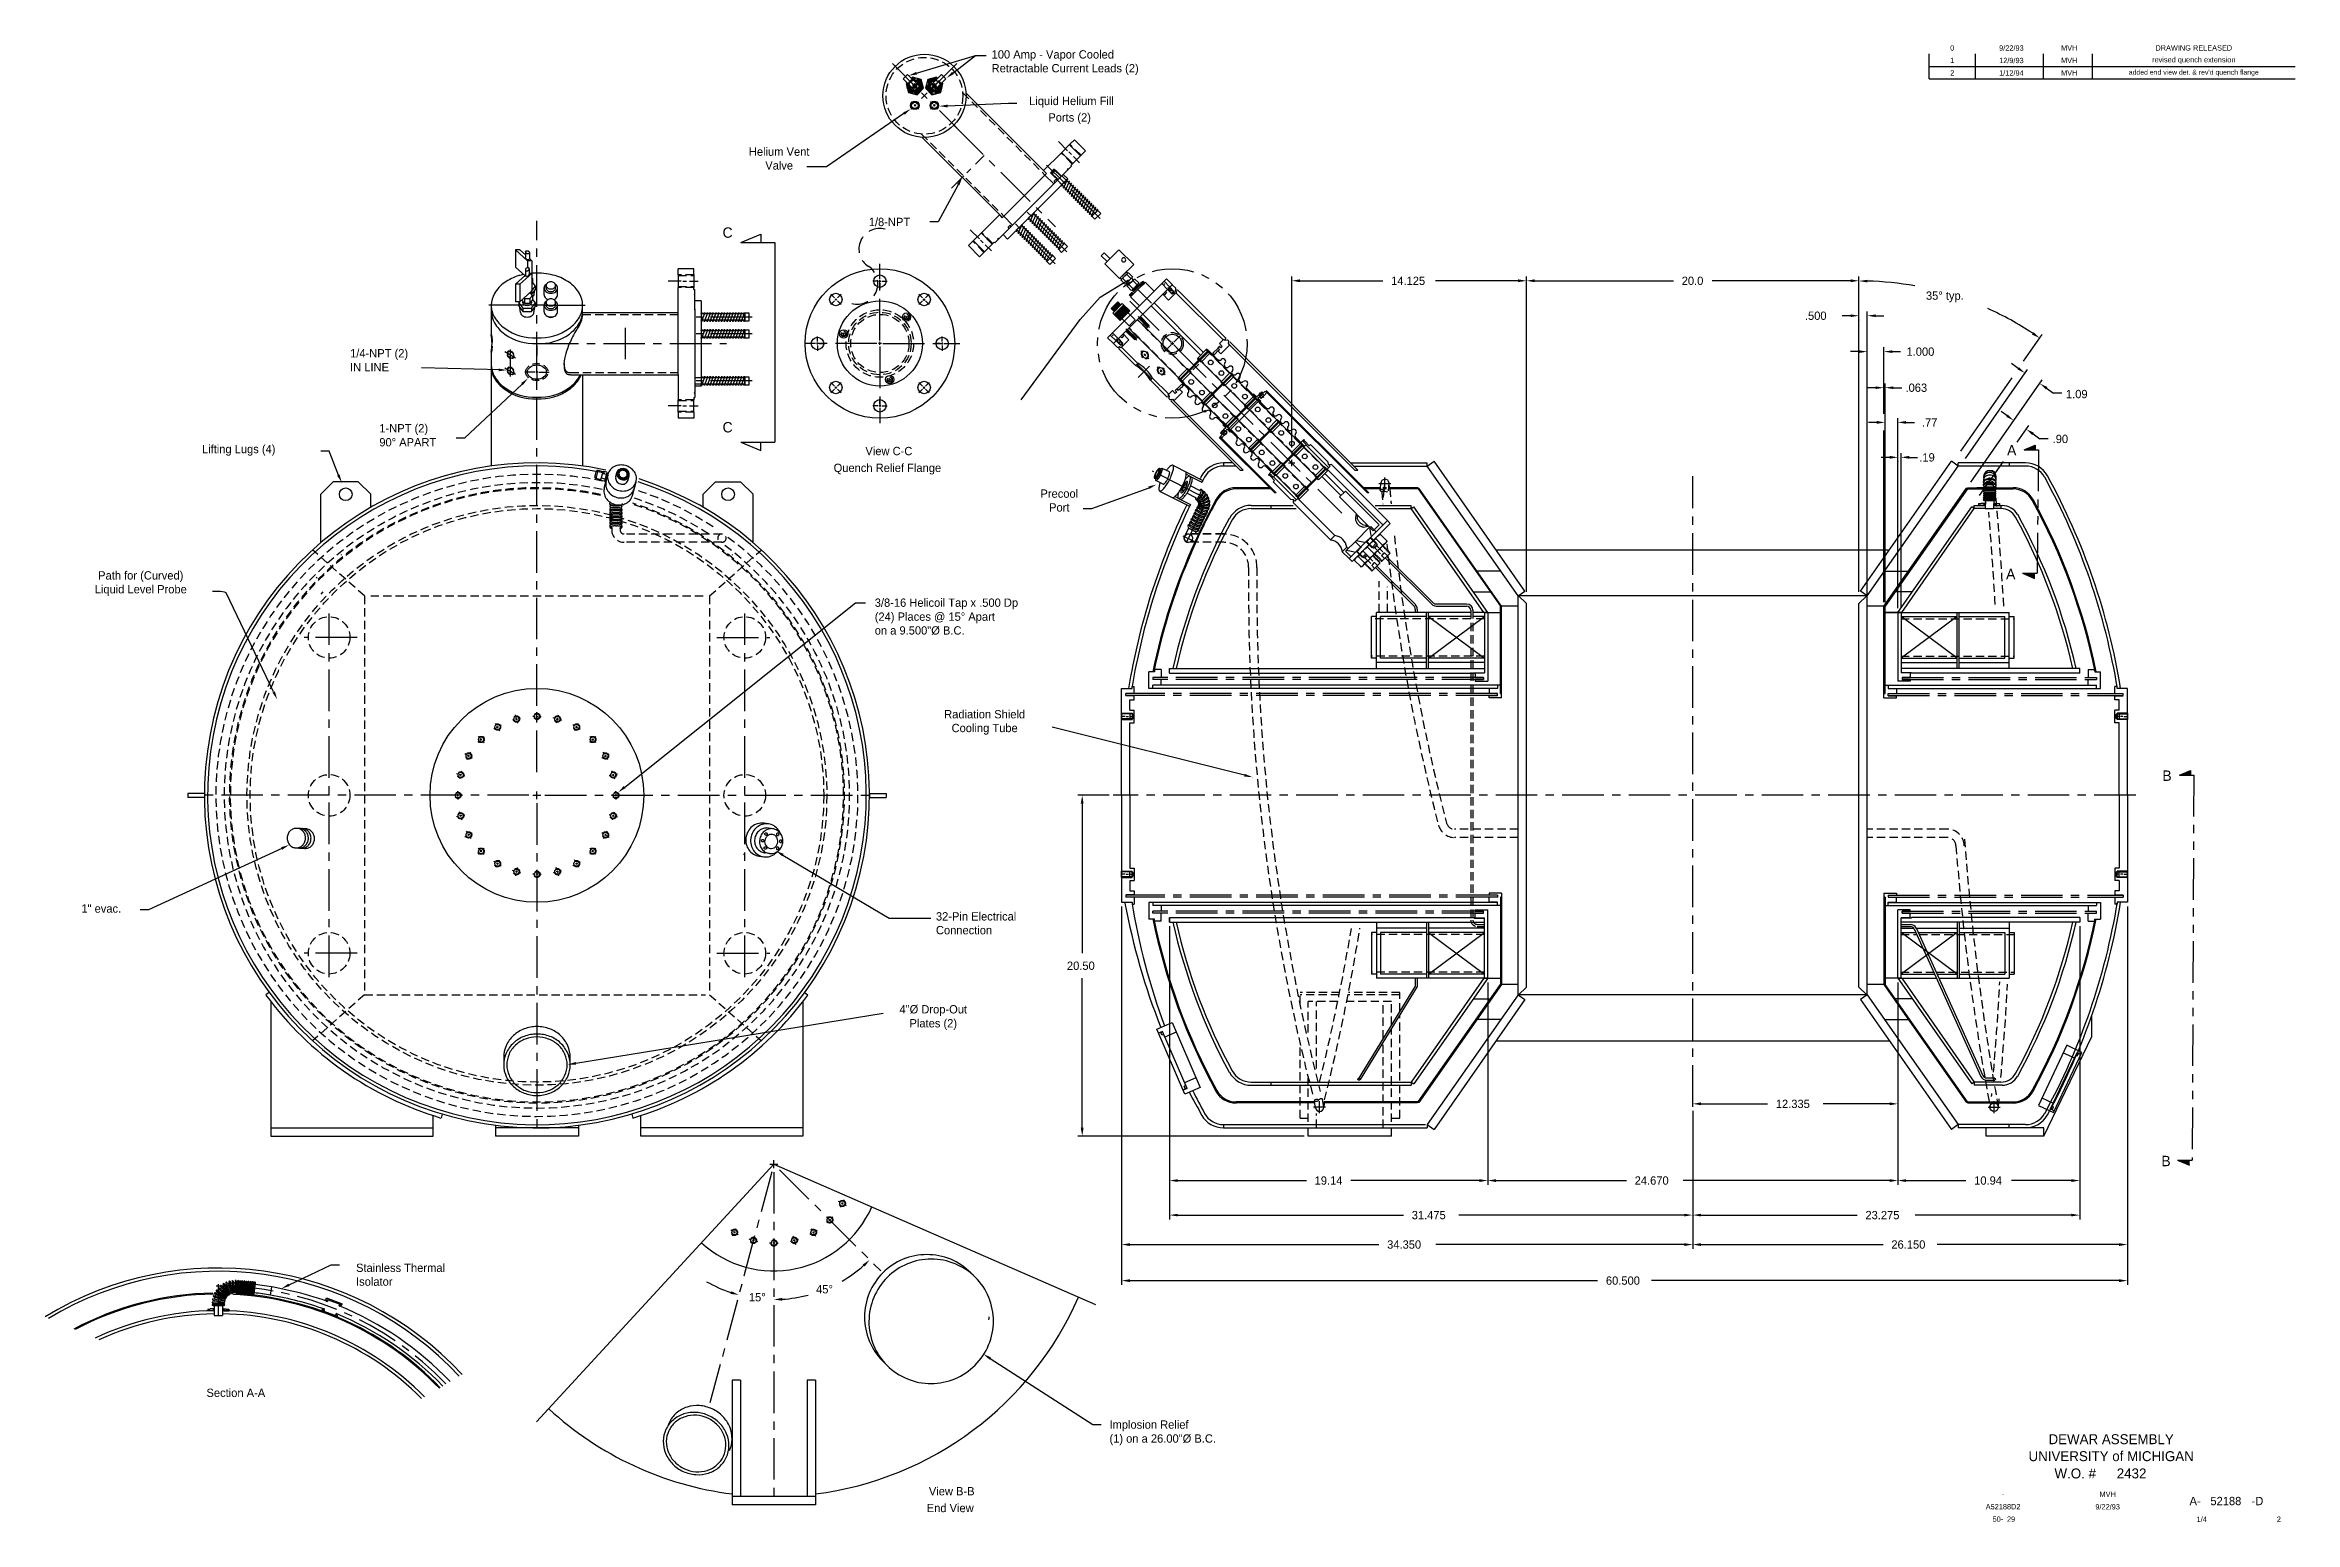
# Model space of a CAD drawing. Extents: x 3 to 138, y 0 to 89.
import ezdxf
from ezdxf.enums import TextEntityAlignment as Align

# ---------------------------------------------------------------- set-up
doc = ezdxf.new("R2010")
doc.units = 0
doc.header["$LTSCALE"] = 2
doc.header["$MEASUREMENT"] = 0
for name, pattern in [('CENTER', [2, 1.25, -0.25, 0.25, -0.25]), ('DASHED', [0.75, 0.5, -0.25]), ('HIDDEN', [0.375, 0.25, -0.125]), ('PHANTOM', [2.5, 1.25, -0.25, 0.25, -0.25, 0.25, -0.25])]:
    doc.linetypes.add(name, pattern=pattern)
doc.layers.get('0').update_dxf_attribs({"color": 15, "linetype": 'DASHED'})
for name, color, linetype in [('_ANNOTATIONS', 1, 'CONTINUOUS'), ('CEN', 12, 'CENTER'), ('CUT', 10, 'PHANTOM'), ('DIM', 8, 'CONTINUOUS'), ('DWG', 13, 'CONTINUOUS'), ('HID', 6, 'HIDDEN'), ('TITLE', 5, 'CONTINUOUS')]:
    doc.layers.add(name, color=color, linetype=linetype)

msp = doc.modelspace()

# ---------------------------------------------------------------- texts
at = {"layer": 'CUT'}
for s, p in [('C', (43.72, 77.44)), ('C', (43.72, 65.73)), ('A', (120.96, 64.35)), ('A', (120.9, 56.9)), ('B', (130.3, 44.77)), ('B', (130.24, 21.59))]:
    msp.add_text(s, height=0.625, dxfattribs=at).set_placement(p, align=Align.CENTER)
at = {"layer": 'DIM'}
for s, p in [('100 Amp - Vapor Cooled', (59.6, 88.22)), ('Retractable Current Leads (2)', (59.6, 87.39)), ('Liquid Helium Fill', (61.86, 85.42)), ('Ports (2)', (63.01, 84.43)), ('1/8-NPT', (52.21, 78.14)), ('14.125', (83.63, 74.6)), ('20.0', (101.11, 74.6)), ('35%%d typ.', (115.8, 73.71)), ('.500', (108.52, 72.5)), ('1/4-NPT (2)', (21.01, 70.24)), ('1.000', (114.63, 70.34)), ('IN LINE', (21.01, 69.4)), ('.063', (114.57, 68.17)), ('1.09', (124.22, 67.79)), ('.77', (115.56, 66.08)), ('Lifting Lugs (4)', (12.1, 64.48)), ('90%%D APART', (22.77, 64.89)), ('1-NPT (2)', (22.77, 65.73)), ('.90', (123.42, 65.09)), ('.19', (115.4, 63.98)), ('3/8-16 Helicoil Tap x .500 Dp', (52.57, 55.24)), ('(24) Places @ 15%%d Apart', (52.57, 54.4)), ('on a 9.500"%%c B.C.', (52.57, 53.57)), ('1" evac.', (4.85, 36.84)), ('32-Pin Electrical', (56.25, 36.37)), ('Connection', (56.25, 35.54)), ('20.50', (64.13, 33.4)), ('12.335', (106.77, 25.09)), ('19.14', (79.03, 20.48)), ('24.670', (98.28, 20.48)), ('10.94', (118.7, 20.48)), ('31.475', (84.87, 18.4)), ('23.275', (112.16, 18.4)), ('34.350', (83.39, 16.63)), ('26.150', (113.72, 16.63)), ('Stainless Thermal', (21.37, 15.23)), ('Isolator', (21.37, 14.4)), ('60.500', (96.55, 14.46)), ('15%%D', (45, 13.46)), ('45%%D', (49.04, 13.94)), ('(1) on a 26.00"%%c B.C.', (66.69, 4.96)), ('Implosion Relief', (66.69, 5.8))]:
    msp.add_text(s, height=0.5, dxfattribs=at).set_placement(p)
for s, p in [('Helium Vent', (46.82, 82.37)), ('Valve', (46.82, 81.54)), ('Quench Relief Flange', (53.33, 63.35)), ('View C-C', (53.42, 64.36)), ('Precool', (63.67, 61.8)), ('Port', (63.67, 60.97)), ('Path for (Curved)', (8.42, 56.88)), ('Liquid Level Probe', (8.42, 56.05)), ('Radiation Shield', (59.18, 48.53)), ('Cooling Tube', (59.18, 47.7)), ('4"%%c Drop-Out', (56.09, 30.78)), ('Plates (2)', (56.09, 29.94)), ('Section A-A', (14.14, 7.71)), ('View B-B', (57.2, 1.79)), ('End View', (57.11, 0.78))]:
    msp.add_text(s, height=0.5, dxfattribs=at).set_placement(p, align=Align.CENTER)
at = {"layer": 'TITLE'}
for s, height, p in [('0', 0.32, (117.38, 88.86)), ('1', 0.32, (117.38, 88.11)), ('9/22/93', 0.32, (120.94, 88.86)), ('12/9/93', 0.32, (120.94, 88.11)), ('MVH', 0.32, (124.42, 88.86)), ('MVH', 0.32, (124.42, 88.11)), ('revised quench extension', 0.32, (131.91, 88.11)), ('DRAWING RELEASED', 0.32, (131.91, 88.86)), ('2', 0.32, (117.38, 87.36)), ('1/12/94', 0.32, (120.94, 87.36)), ('MVH', 0.32, (124.42, 87.36)), ("added end view det. & rev'd quench flange", 0.3, (131.91, 87.36)), ('DEWAR ASSEMBLY', 0.6, (126.94, 5.17)), ('UNIVERSITY of MICHIGAN', 0.6, (126.94, 4.16)), ('W.O. #', 0.6, (124.78, 3.11)), ('2432', 0.6, (128.17, 3.11)), ('-', 0.32, (120.44, 1.86)), ('MVH', 0.32, (126.73, 1.86)), ('A-', 0.5, (131.99, 1.45)), ('52188', 0.5, (133.84, 1.45)), ('-D', 0.5, (135.74, 1.45)), ('A52188D2', 0.32, (120.44, 1.11)), ('50-', 0.32, (120.13, 0.36)), ('29', 0.32, (120.92, 0.36)), ('9/22/93', 0.32, (126.73, 1.11)), ('1/4', 0.32, (132.39, 0.36)), ('2', 0.32, (137.03, 0.36))]:
    msp.add_text(s, height=height, dxfattribs=at).set_placement(p, align=Align.MIDDLE)

# ---------------------------------------------------------------- blocks, each defined once
blk = doc.blocks.new('NUTS')
at = {"layer": 'DWG'}
for p, q in [((-0.58, 0.95), (-0.51, 1)), ((-0.58, 0.95), (-0.58, 0.05)), ((-0.58, 0.05), (-0.51, 0)), ((0.51, 1), (-0.51, 1)), ((-0.29, 0.96), (-0.29, 0.04)), ((0.29, 0.96), (0.29, 0.04)), ((0.58, 0.95), (0.51, 1)), ((0.58, 0.05), (0.51, 0)), ((0.58, 0.95), (0.58, 0.05)), ((0.51, 0), (-0.51, 0))]:
    blk.add_line(p, q, dxfattribs=at)
for centre, radius, start, end in [((-0.43, 0.75), 0.25, 54.7356, 125.2644), ((-0.43, 0.25), 0.25, 234.7356, 305.2644), ((0, 0), 1, 73.2213, 106.7787), ((0, 1), 1, 253.2213, 286.7787), ((0.43, 0.75), 0.25, 54.7356, 125.2644), ((0.43, 0.25), 0.25, 234.7356, 305.2644)]:
    blk.add_arc(centre, radius, start, end, dxfattribs=at)
blk = doc.blocks.new('FNLWNUT')
at = {"layer": 'DWG'}
for p, q in [((-0.42, 0.65), (-0.47, 0.58)), ((-0.47, 0.58), (-0.47, -0.58)), ((-0.42, 0.65), (-0.05, 0.65)), ((-0.05, 0.65), (0, 0.58)), ((0, 0.58), (0, -0.58)), ((0.87, 0.38), (0.92, 0.31)), ((0.92, 0.31), (0.97, 0.38)), ((0.97, 0.38), (1.02, 0.31)), ((1.02, 0.31), (1.07, 0.38)), ((1.07, 0.38), (1.12, 0.31)), ((1.12, 0.31), (1.17, 0.38)), ((1.17, 0.38), (1.22, 0.31)), ((1.22, 0.31), (1.27, 0.38)), ((1.27, 0.38), (1.32, 0.31)), ((1.32, 0.31), (1.37, 0.38)), ((1.37, 0.38), (1.42, 0.31)), ((1.42, 0.31), (1.47, 0.38)), ((1.47, 0.38), (1.5, 0.34)), ((1.5, 0.34), (1.5, -0.35)), ((-0.42, -0.65), (-0.47, -0.58)), ((-0.42, -0.65), (-0.05, -0.65)), ((-0.05, -0.65), (0, -0.58)), ((0.87, -0.31), (0.92, -0.38)), ((0.92, -0.38), (0.97, -0.31)), ((0.97, -0.31), (1.02, -0.38)), ((1.02, -0.38), (1.07, -0.31)), ((1.07, -0.31), (1.12, -0.38)), ((1.12, -0.38), (1.17, -0.31)), ((1.17, -0.31), (1.22, -0.38)), ((1.22, -0.38), (1.27, -0.31)), ((1.27, -0.31), (1.32, -0.38)), ((1.32, -0.38), (1.37, -0.31)), ((1.37, -0.31), (1.42, -0.38)), ((1.42, -0.38), (1.47, -0.31)), ((1.47, -0.31), (1.5, -0.35))]:
    blk.add_line(p, q, dxfattribs=at)
at = {"layer": 'HID'}
for p, q in [((-0.47, 0.56), (0.03, 0.22)), ((0.03, 0.22), (0.03, -0.22)), ((0.03, 0.19), (0.5, 0.19)), ((0.5, 0.15), (0.03, 0.15)), ((0.5, 0.19), (0.5, 0.15)), ((0.59, 0.15), (0.5, 0.15)), ((0.5, 0.15), (0.5, -0.15)), ((0.63, 0.09), (0.59, 0.15)), ((0.59, 0.15), (0.59, -0.15)), ((0.63, -0.09), (0.63, 0.09)), ((0.63, 0.09), (1.23, 0.09)), ((1.23, 0.09), (1.25, 0.12)), ((1.23, -0.09), (1.23, 0.09)), ((1.25, 0.12), (1.25, -0.12)), ((1.25, 0.12), (1.5, 0.12)), ((-0.47, -0.56), (0.03, -0.22)), ((0.5, -0.15), (0.03, -0.15)), ((0.03, -0.19), (0.5, -0.19)), ((0.59, -0.15), (0.5, -0.15)), ((0.5, -0.15), (0.5, -0.19)), ((0.59, -0.15), (0.63, -0.09)), ((0.63, -0.09), (1.23, -0.09)), ((1.23, -0.09), (1.25, -0.12)), ((1.25, -0.12), (1.5, -0.12))]:
    blk.add_line(p, q, dxfattribs=at)
at = {"layer": 'DIM', "xscale": 1.25, "yscale": 0.63, "zscale": 1.25, "rotation": 270}
blk.add_blockref('NUTS', (0.25, 0), dxfattribs=at)
blk = doc.blocks.new('T-38TH')
at = {"layer": 'CEN'}
for p, q in [((-0.135, 0), (-0.255, 0)), ((-0.0675, 0), (0.0675, 0)), ((0, 0.135), (0, 0.255)), ((0, -0.0675), (0, 0.0675)), ((0.135, 0), (0.255, 0)), ((0, -0.135), (0, -0.255))]:
    blk.add_line(p, q, dxfattribs=at)
at = {"layer": 'DWG'}
blk.add_circle((0, 0), 0.1562, dxfattribs=at)
at = {"layer": 'HID'}
blk.add_circle((0, 0), 0.1875, dxfattribs=at)
blk = doc.blocks.new('T-W12B')
at = {"layer": 'DWG'}
for p, q in [((-0.63, 0.11), (-0.5, 0.11)), ((-0.63, 0.11), (-0.63, 0)), ((-0.63, 0.11), (-0.49, 0.11)), ((-0.49, 0.12), (-0.49, 0.11)), ((-0.28, 0.12), (-0.49, 0.12)), ((-0.31, 0.11), (-0.31, 0)), ((-0.31, 0.11), (-0.28, 0.11)), ((-0.25, 0), (-0.25, 0.08)), ((-0.24, 0.08), (-0.24, 0)), ((0.26, 0.08), (0.26, 0)), ((0.28, 0), (0.26, 0)), ((0.28, 0), (0.28, 0.08)), ((0.31, 0.12), (0.48, 0.12)), ((0.34, 0.11), (0.31, 0.11)), ((0.34, 0.11), (0.34, 0)), ((0.48, 0.12), (0.48, 0.11)), ((0.48, 0.11), (0.63, 0.11)), ((0.5, 0.11), (0.63, 0.11)), ((0.63, 0.11), (0.63, 0)), ((-0.31, 0), (-0.63, 0)), ((-0.25, 0), (-0.24, 0)), ((0.34, 0), (0.63, 0))]:
    blk.add_line(p, q, dxfattribs=at)
for centre, radius, start, end in [((-0.28, 0.08), 0.047, 0, 90), ((-0.28, 0.08), 0.032, 0, 90), ((0.31, 0.08), 0.047, 90, 180), ((0.31, 0.08), 0.032, 90, 180)]:
    blk.add_arc(centre, radius, start, end, dxfattribs=at)
blk = doc.blocks.new('52200')
at = {"layer": 'CEN'}
for p, q in [((0.17, 1.59), (-0.05, 1.59)), ((0.17, -1.59), (-0.05, -1.59))]:
    blk.add_line(p, q, dxfattribs=at)
at = {"layer": 'DWG'}
for p, q in [((0, 1.75), (0.12, 1.75)), ((0, 1.69), (0, 1.75)), ((0, 1.5), (0, 1.69)), ((0.12, 1.67), (0, 1.67)), ((0.12, 1.52), (0, 1.52)), ((0, 1.31), (0, 1.5)), ((0.12, 1.69), (0.12, 1.75)), ((0.12, 1.5), (0.12, 1.69)), ((0.12, 1.31), (0.12, 1.5)), ((-0.25, 1.25), (-0.25, 1.31)), ((-0.25, 1.31), (0, 1.31)), ((-0.25, 1.25), (0, 1.25)), ((0, 1.22), (0, 1.25)), ((0, 1.22), (0.13, 1.22)), ((0.12, 1.31), (0.37, 1.31)), ((0.13, 1.25), (0.37, 1.25)), ((0.13, 1.22), (0.13, 1.25)), ((0.37, 1.25), (0.37, 1.31)), ((-0.25, -1.25), (0, -1.25)), ((-0.25, -1.25), (-0.25, -1.31)), ((-0.25, -1.31), (0, -1.31)), ((0, -1.22), (0, -1.25)), ((0, -1.22), (0.13, -1.22)), ((0, -1.31), (0, -1.5)), ((0.12, -1.31), (0.37, -1.31)), ((0.12, -1.31), (0.12, -1.5)), ((0.13, -1.22), (0.13, -1.25)), ((0.13, -1.25), (0.37, -1.25)), ((0.37, -1.25), (0.37, -1.31)), ((0, -1.5), (0, -1.69)), ((0.12, -1.52), (0, -1.52)), ((0.12, -1.67), (0, -1.67)), ((0, -1.69), (0, -1.75)), ((0, -1.75), (0.12, -1.75)), ((0.12, -1.5), (0.12, -1.69)), ((0.12, -1.69), (0.12, -1.75))]:
    blk.add_line(p, q, dxfattribs=at)
at = {"layer": 'HID'}
for p, q in [((0, 1.69), (0.12, 1.69)), ((0, 1.5), (0.12, 1.5)), ((0, -1.5), (0.12, -1.5)), ((0, -1.69), (0.12, -1.69))]:
    blk.add_line(p, q, dxfattribs=at)
blk = doc.blocks.new('BELLO2-5')
at = {"layer": 'DWG'}
for p, q in [((-1.25, -0.75), (-1.25, 0)), ((1.25, -0.75), (1.25, 0)), ((-1.25, -4), (-1.25, -3.25)), ((1.25, -4), (1.25, -3.25))]:
    blk.add_line(p, q, dxfattribs=at)
for centre, start, end in [((-1.41, -1.06), 90, 270), ((-1.41, -0.75), 270, 0), ((-1.41, -1.37), 270, 90), ((1.41, -0.75), 180, 270), ((1.41, -1.37), 90, 270), ((1.41, -1.06), 270, 90), ((-1.41, -1.69), 90, 270), ((-1.41, -2.31), 90, 270), ((-1.41, -2), 270, 90), ((-1.41, -2.62), 270, 90), ((1.41, -2), 90, 270), ((1.41, -2.62), 90, 270), ((1.41, -1.69), 270, 90), ((1.41, -2.31), 270, 90), ((-1.41, -2.94), 90, 270), ((-1.41, -3.25), 0, 90), ((1.41, -3.25), 90, 180), ((1.41, -2.94), 270, 90)]:
    blk.add_arc(centre, 0.156, start, end, dxfattribs=at)
blk = doc.blocks.new('52202')
at = {"layer": 'CEN'}
for p, q in [((-0.07, 1.59), (0.2, 1.59)), ((-0.07, -1.59), (0.2, -1.59))]:
    blk.add_line(p, q, dxfattribs=at)
at = {"layer": 'DWG'}
for p, q in [((0.06, 1.93), (0, 1.87)), ((0, 1.87), (0, 1.69)), ((0, 1.69), (0.13, 1.69)), ((0, 1.69), (0, 1.49)), ((0, 1.49), (0.13, 1.49)), ((0, 1.49), (0, 1.44)), ((0, 1.44), (0.13, 1.44)), ((0.06, 1.93), (0.13, 1.93)), ((0.13, 1.93), (0.13, 1.69)), ((0.13, 1.69), (0.13, 1.49)), ((0.13, 1.49), (0.13, 1.44)), ((0, -1.49), (0, -1.44)), ((0, -1.44), (0.13, -1.44)), ((0, -1.69), (0, -1.49)), ((0, -1.49), (0.13, -1.49)), ((0, -1.69), (0.13, -1.69)), ((0, -1.87), (0, -1.69)), ((0, -1.87), (0.06, -1.93)), ((0.06, -1.93), (0.13, -1.93)), ((0.13, -1.49), (0.13, -1.44)), ((0.13, -1.69), (0.13, -1.49)), ((0.13, -1.93), (0.13, -1.69))]:
    blk.add_line(p, q, dxfattribs=at)
blk = doc.blocks.new('419')
at = {"layer": 'CEN'}
for p, q in [((-0.09, 0.53), (0.85, 0.53)), ((-0.09, -0.53), (0.85, -0.53))]:
    blk.add_line(p, q, dxfattribs=at)
at = {"layer": 'DWG'}
for p, q in [((0, 0.62), (0, 0.6)), ((0, 0.62), (0.75, 0.62)), ((0, 0.6), (0, 0.47)), ((0, 0.6), (0.75, 0.6)), ((0, 0.47), (0, 0.38)), ((0, 0.47), (0.75, 0.47)), ((0, 0.38), (0.75, 0.38)), ((0.75, 0.62), (0.75, 0.6)), ((0.75, 0.6), (0.75, 0.47)), ((0.75, 0.47), (0.75, 0.38)), ((0, -0.38), (0.75, -0.38)), ((0, -0.47), (0, -0.38)), ((0, -0.47), (0.75, -0.47)), ((0, -0.6), (0, -0.47)), ((0, -0.6), (0.75, -0.6)), ((0, -0.62), (0, -0.6)), ((0, -0.62), (0.75, -0.62)), ((0.75, -0.47), (0.75, -0.38)), ((0.75, -0.6), (0.75, -0.47)), ((0.75, -0.62), (0.75, -0.6))]:
    blk.add_line(p, q, dxfattribs=at)
blk = doc.blocks.new('BAFFLE')
at = {"layer": 'DWG'}
for p, q in [((-0.28, -0.28), (1.45, 1.45)), ((-0.23, -0.32), (1.49, 1.4)), ((0.8, 0.97), (1.36, 1.54)), ((1.45, 1.45), (1.36, 1.54)), ((1.49, 1.4), (1.45, 1.45)), ((1.58, 1.31), (1.49, 1.4)), ((-0.36, -0.19), (0.2, 0.37)), ((0.42, 0.15), (-0.14, -0.41)), ((0.29, 0.29), (0.2, 0.37)), ((0.42, 0.15), (0.33, 0.24)), ((0.88, 0.88), (0.8, 0.97)), ((1.02, 0.75), (0.93, 0.84)), ((1.58, 1.31), (1.02, 0.75)), ((-0.28, -0.28), (-0.36, -0.19)), ((-0.23, -0.32), (-0.28, -0.28)), ((-0.14, -0.41), (-0.23, -0.32))]:
    blk.add_line(p, q, dxfattribs=at)
blk = doc.blocks.new('BAFASM')
at = {"layer": 'DWG'}
for p, q in [((4.21, 0.95), (0, 0.95)), ((4.21, 0.7), (0, 0.7)), ((14.44, 1.2), (4.21, 1.2)), ((14.44, 0.45), (4.21, 0.45)), ((16.14, 0.95), (14.52, 0.95)), ((16.14, 0.7), (14.52, 0.7)), ((16.14, 0.58), (16.14, 1.08)), ((19.02, 1.08), (16.14, 1.08)), ((19.02, 0.58), (16.14, 0.58)), ((19.02, 0.58), (19.02, 1.08)), ((14.44, -0.45), (0, -0.45)), ((14.44, -1.2), (0, -1.2))]:
    blk.add_line(p, q, dxfattribs=at)
for centre in [(4.94, 0.83), (5.85, 0.83), (6.94, 0.83), (7.85, 0.83), (8.94, 0.83), (9.85, 0.83), (10.94, 0.83), (11.85, 0.83), (12.94, 0.83), (13.85, 0.83), (4.94, -0.83), (5.85, -0.83), (6.94, -0.83), (7.85, -0.83), (8.94, -0.83), (9.85, -0.83), (10.94, -0.83), (11.85, -0.83), (12.94, -0.83), (13.85, -0.83)]:
    blk.add_circle(centre, 0.142, dxfattribs=at)
at = {"layer": 'HID'}
for p, q in [((14.44, 1.17), (4.21, 1.17)), ((14.44, 0.48), (4.21, 0.48)), ((14.44, -0.48), (0, -0.48)), ((14.44, -1.17), (0, -1.17))]:
    blk.add_line(p, q, dxfattribs=at)
at = {"layer": 'DWG', "rotation": 45}
for p in [(4.33, -0.83), (6.33, -0.83), (8.33, -0.83), (10.33, -0.83), (12.33, -0.83), (14.33, -0.83)]:
    blk.add_blockref('BAFFLE', p, dxfattribs=at)
at = {"layer": 'DWG'}
blk.add_blockref('419', (0, -0.83), dxfattribs=at)
blk = doc.blocks.new('TW2-5')
at = {"layer": 'DWG'}
for p, q in [((-1.75, 0), (-1.75, -0.11)), ((-1.5, 0), (-1.75, 0)), ((-1.3, 0.01), (-1.5, 0.01)), ((-1.5, 0.01), (-1.5, 0)), ((1.3, 0.01), (1.5, 0.01)), ((1.5, 0.01), (1.5, 0)), ((-1.32, -0.11), (-1.75, -0.11)), ((-1.3, 0), (-1.32, 0)), ((-1.32, 0), (-1.32, -0.11)), ((-1.26, -0.11), (-1.26, -0.04)), ((-1.26, -0.11), (-1.25, -0.11)), ((-1.25, -0.11), (-1.25, -0.04)), ((1.25, -0.11), (1.25, -0.04)), ((1.26, -0.11), (1.25, -0.11)), ((1.26, -0.11), (1.26, -0.04)), ((1.3, 0), (1.32, 0)), ((1.32, 0), (1.32, -0.11)), ((1.32, -0.11), (1.75, -0.11)), ((1.5, 0), (1.75, 0)), ((1.75, 0), (1.75, -0.11))]:
    blk.add_line(p, q, dxfattribs=at)
for centre, radius, start, end in [((-1.3, -0.04), 0.05, 0, 90), ((1.3, -0.04), 0.05, 90, 180), ((-1.3, -0.04), 0.035, 0, 90), ((1.3, -0.04), 0.035, 90, 180)]:
    blk.add_arc(centre, radius, start, end, dxfattribs=at)
blk = doc.blocks.new('52318')
at = {"layer": 'DWG'}
for p, q in [((-0.25, 2.37), (-0.38, 2.37)), ((-0.38, 1.63), (-0.38, 2.37)), ((-0.13, 1.63), (-0.38, 1.63)), ((-0.25, 2.41), (-0.18, 2.5)), ((-0.25, 2.37), (-0.25, 2.41)), ((-0.07, 2.5), (-0.18, 2.5)), ((-0.13, 2), (0.12, 2)), ((-0.13, 1.88), (-0.13, 2)), ((-0.13, 1.88), (0, 1.88)), ((-0.13, 1.63), (-0.13, 1.75)), ((0, 1.75), (-0.13, 1.75)), ((0, 2.41), (-0.07, 2.5)), ((0, 2.37), (0, 2.41)), ((0, 2.37), (0.12, 2.37)), ((0, 1.75), (0, 1.88)), ((0.12, 2), (0.12, 2.37)), ((-0.25, -2.37), (-0.38, -2.37)), ((-0.13, -1.63), (-0.38, -1.63)), ((-0.38, -1.63), (-0.38, -2.37)), ((-0.25, -2.37), (-0.25, -2.41)), ((-0.25, -2.41), (-0.18, -2.5)), ((-0.07, -2.5), (-0.18, -2.5)), ((-0.13, -1.63), (-0.13, -1.75)), ((0, -1.75), (-0.13, -1.75)), ((-0.13, -1.88), (0, -1.88)), ((-0.13, -1.88), (-0.13, -2)), ((-0.13, -2), (0.12, -2)), ((0, -2.41), (-0.07, -2.5)), ((0, -1.75), (0, -1.88)), ((0, -2.37), (0.12, -2.37)), ((0, -2.37), (0, -2.41)), ((0.12, -2), (0.12, -2.37))]:
    blk.add_line(p, q, dxfattribs=at)
blk = doc.blocks.new('POPS1-8')
at = {"layer": 'DWG'}
for p, q in [((-0.29, 0.3), (-0.26, 0.33)), ((-0.29, 0.11), (-0.29, 0.3)), ((-0.29, 0.11), (-0.26, 0.08)), ((-0.26, 0.33), (0.26, 0.33)), ((-0.26, 0.08), (0.26, 0.08)), ((-0.25, 0.33), (-0.25, 0.63)), ((-0.25, 0.63), (0.25, 0.63)), ((-0.2, 0), (-0.2, 0.08)), ((-0.2, 0), (0.2, 0)), ((-0.19, 0.72), (0.19, 0.72)), ((-0.15, 0.3), (-0.18, 0.33)), ((-0.15, 0.11), (-0.18, 0.08)), ((-0.15, 0.3), (-0.12, 0.33)), ((-0.15, 0.11), (-0.15, 0.3)), ((-0.15, 0.11), (-0.12, 0.08)), ((0.15, 0.3), (0.12, 0.33)), ((0.15, 0.11), (0.12, 0.08)), ((0.15, 0.3), (0.18, 0.33)), ((0.15, 0.3), (0.15, 0.11)), ((0.15, 0.11), (0.18, 0.08)), ((0.2, 0), (0.2, 0.08)), ((0.25, 0.33), (0.25, 0.63)), ((0.28, 0.3), (0.26, 0.33)), ((0.28, 0.11), (0.26, 0.08)), ((0.28, 0.11), (0.28, 0.3))]:
    blk.add_line(p, q, dxfattribs=at)
for centre, start, end in [((-0.19, 0.67), 89.9998, 270.0001), ((0.19, 0.67), 270.0002, 89.9997)]:
    blk.add_arc(centre, 0.045, start, end, dxfattribs=at)
blk = doc.blocks.new('BEL-5S')
at = {"layer": 'CEN'}
blk.add_line((0, 0), (0, 1.88), dxfattribs=at)
at = {"layer": 'DWG'}
for p, q in [((-0.12, 1.45), (0.43, 1.07)), ((-0.11, 1.32), (-0.05, 1.4)), ((-0.08, 1.51), (0.48, 1.13)), ((-0.01, 1.61), (0.49, 1.15)), ((-0.01, 1.47), (0.06, 1.55)), ((0.04, 1.66), (0.54, 1.2)), ((0.1, 1.61), (0.18, 1.67)), ((0.13, 1.74), (0.56, 1.22)), ((0.19, 1.79), (0.61, 1.26)), ((0.24, 1.72), (0.33, 1.78)), ((0.28, 1.85), (0.63, 1.27)), ((0.35, 1.89), (0.69, 1.31)), ((0.39, 1.82), (0.48, 1.86)), ((0.45, 1.94), (0.71, 1.32)), ((0.52, 1.97), (0.78, 1.35)), ((0.55, 1.9), (0.65, 1.93)), ((0.63, 2.01), (0.8, 1.36)), ((0.65, 1.39), (0.68, 1.4)), ((0.7, 2.03), (0.87, 1.38)), ((0.72, 1.95), (0.83, 1.96)), ((0.75, 1.43), (0.78, 1.44)), ((0.82, 2.05), (0.89, 1.38)), ((0.85, 1.46), (0.88, 1.47)), ((0.89, 2.06), (0.97, 1.39)), ((0.9, 1.98), (1, 1.97)), ((0.96, 1.48), (0.99, 1.47)), ((1.01, 2.06), (0.99, 1.39)), ((1.08, 2.06), (1.06, 1.39)), ((1.11, 1.47), (1.06, 1.47)), ((1.14, 1.97), (1.09, 1.97)), ((1.1, 1.38), (1.14, 2.06)), ((1.18, 1.38), (1.22, 2.05)), ((1.23, 1.46), (1.18, 1.46)), ((1.26, 1.96), (1.21, 1.96)), ((1.22, 1.37), (1.27, 2.05)), ((1.3, 1.37), (1.34, 2.04)), ((1.35, 1.45), (1.3, 1.46)), ((1.39, 1.95), (1.34, 1.95)), ((1.35, 1.36), (1.39, 2.04)), ((1.42, 1.36), (1.47, 2.03)), ((1.48, 1.44), (1.43, 1.45)), ((1.47, 1.36), (1.52, 2.03)), ((1.52, 1.94), (1.47, 1.94)), ((1.54, 1.35), (1.6, 2.02)), ((1.6, 1.43), (1.55, 1.44)), ((1.59, 1.34), (1.65, 2.02)), ((1.64, 1.93), (1.59, 1.93)), ((1.67, 1.34), (1.72, 2.01)), ((1.72, 1.42), (1.67, 1.43)), ((1.71, 1.33), (1.78, 2.01)), ((1.77, 1.92), (1.72, 1.92)), ((1.79, 1.33), (1.85, 2)), ((1.84, 1.41), (1.79, 1.41)), ((1.84, 1.32), (1.9, 1.99)), ((1.89, 1.91), (1.84, 1.91)), ((1.91, 1.31), (1.98, 1.99)), ((1.97, 1.4), (1.92, 1.4)), ((1.96, 1.31), (2.03, 1.98)), ((2.02, 1.89), (1.97, 1.9)), ((2.03, 1.3), (2.1, 1.97)), ((2.09, 1.38), (2.04, 1.39)), ((2.08, 1.3), (2.16, 1.97)), ((2.15, 1.88), (2.1, 1.88)), ((2.15, 1.29), (2.23, 1.96)), ((3.13, 1.22), (3.21, 1.72)), ((-0.34, 0.81), (0.34, 0.78)), ((-0.34, 0.73), (0.34, 0.71)), ((-0.34, 0.67), (0.34, 0.67)), ((-0.34, 0.6), (0.34, 0.6)), ((-0.32, 0.92), (0.34, 0.8)), ((-0.31, 0.99), (0.35, 0.88)), ((-0.28, 1.11), (0.36, 0.9)), ((-0.26, 1.18), (0.38, 0.97)), ((-0.26, 0.8), (-0.24, 0.91)), ((-0.25, 0.67), (-0.25, 0.73)), ((-0.25, 0.6), (-0.25, 0)), ((-0.25, 0), (0.25, 0)), ((-0.23, 0.98), (-0.2, 1.08)), ((-0.21, 1.29), (0.39, 0.99)), ((-0.18, 1.35), (0.42, 1.05)), ((-0.18, 1.15), (-0.14, 1.25)), ((0.25, 0.79), (0.25, 0.82)), ((0.25, 0.67), (0.25, 0.71)), ((0.25, 0.6), (0.25, 0)), ((0.27, 0.89), (0.28, 0.92)), ((0.3, 1), (0.31, 1.03)), ((0.34, 1.09), (0.36, 1.12)), ((0.4, 1.18), (0.43, 1.21)), ((0.47, 1.26), (0.5, 1.28)), ((0.56, 1.33), (0.58, 1.35))]:
    blk.add_line(p, q, dxfattribs=at)
for centre, radius, start, end in [((-0.2, 1.32), 0.0375, 63.7445, 243.7445), ((-0.1, 1.48), 0.0375, 55.5627, 235.5627), ((0.02, 1.63), 0.0375, 47.3809, 227.3809), ((0.16, 1.76), 0.0375, 39.1991, 219.1991), ((0.31, 1.87), 0.0375, 31.0173, 211.0173), ((0.48, 1.96), 0.0375, 22.8355, 202.8355), ((0.67, 2.02), 0.0375, 14.6536, 194.6536), ((0.84, 1.37), 0.0375, 194.6536, 14.6536), ((0.85, 2.05), 0.0375, 6.4718, 186.4718), ((0.93, 1.38), 0.0375, 186.4718, 6.4718), ((1.02, 1.39), 0.0375, 178.29, 358.29), ((1.04, 2.06), 0.0375, 358.29, 178.29), ((1.14, 1.38), 0.0375, 176.648, 356.648), ((1.18, 2.05), 0.0375, 356.648, 176.648), ((1.26, 1.37), 0.0375, 176.269, 356.269), ((1.31, 2.04), 0.0375, 356.269, 176.269), ((1.38, 1.36), 0.0375, 175.89, 355.89), ((1.43, 2.04), 0.0375, 355.89, 175.89), ((1.51, 1.35), 0.0375, 175.511, 355.511), ((1.56, 2.03), 0.0375, 355.511, 175.511), ((1.69, 2.01), 0.0375, 355.132, 175.132), ((1.81, 2), 0.0375, 354.753, 174.753), ((1.94, 1.99), 0.0375, 354.374, 174.374), ((2.07, 1.98), 0.0375, 353.995, 173.995), ((2.19, 1.96), 0.0375, 353.616, 173.616), ((-0.31, -18.61), 20.12, 80.1658, 82.9458), ((-0.34, 0.77), 0.0375, 88.29, 268.29), ((-0.34, 0.63), 0.0375, 90, 270), ((-0.32, 0.96), 0.0375, 80.1082, 260.1082), ((-0.27, 1.14), 0.0375, 71.9264, 251.9264), ((0.35, 0.84), 0.0375, 260.1082, 80.1082), ((0.34, 0.75), 0.0375, 268.29, 88.29), ((0.34, 0.63), 0.0375, 270, 90), ((0.37, 0.93), 0.0375, 251.9264, 71.9264), ((0.41, 1.02), 0.0375, 243.7445, 63.7445), ((0.46, 1.1), 0.0375, 235.5627, 55.5627), ((0.51, 1.18), 0.0375, 227.3809, 47.3809), ((0.58, 1.24), 0.0375, 219.1991, 39.1991), ((0.66, 1.29), 0.0375, 211.0173, 31.0173), ((0.75, 1.34), 0.0375, 202.8355, 22.8355), ((1.63, 1.34), 0.0375, 175.132, 355.132), ((1.75, 1.33), 0.0375, 174.753, 354.753), ((1.87, 1.32), 0.0375, 174.374, 354.374), ((2, 1.3), 0.0375, 173.995, 353.995), ((2.12, 1.29), 0.0375, 173.616, 353.616)]:
    blk.add_arc(centre, radius, start, end, dxfattribs=at)
blk = doc.blocks.new('BEL-5A')
at = {"layer": 'DWG'}
for p, q in [((-0.38, 1.54), (-0.38, 1.61)), ((-0.38, 1.39), (-0.38, 1.46)), ((-0.25, 1.3), (-0.25, 1.37)), ((0.25, 1.3), (0.25, 1.37)), ((0.38, 1.54), (0.38, 1.61)), ((0.38, 1.39), (0.38, 1.46)), ((-0.34, 1.31), (0.34, 1.31)), ((-0.34, 1.23), (0.34, 1.23)), ((-0.34, 1.18), (0.34, 1.18)), ((-0.34, 1.11), (0.34, 1.11)), ((-0.34, 1.06), (0.34, 1.06)), ((-0.34, 0.98), (0.34, 0.98)), ((-0.34, 0.93), (0.34, 0.93)), ((-0.34, 0.86), (0.34, 0.86)), ((-0.34, 0.81), (0.34, 0.81)), ((-0.34, 0.73), (0.34, 0.73)), ((-0.34, 0.68), (0.34, 0.68)), ((-0.34, 0.61), (0.34, 0.61)), ((-0.34, 0.56), (0.34, 0.56)), ((-0.34, 0.48), (0.34, 0.48)), ((-0.25, 1.18), (-0.25, 1.23)), ((-0.25, 1.06), (-0.25, 1.11)), ((-0.25, 0.93), (-0.25, 0.98)), ((-0.25, 0.81), (-0.25, 0.86)), ((-0.25, 0.68), (-0.25, 0.73)), ((-0.25, 0.56), (-0.25, 0.61)), ((-0.25, 0.48), (-0.25, 0)), ((-0.25, 0), (0.25, 0)), ((0.25, 1.18), (0.25, 1.23)), ((0.25, 1.06), (0.25, 1.11)), ((0.25, 0.93), (0.25, 0.98)), ((0.25, 0.81), (0.25, 0.86)), ((0.25, 0.68), (0.25, 0.73)), ((0.25, 0.56), (0.25, 0.61)), ((0.25, 0.48), (0.25, 0))]:
    blk.add_line(p, q, dxfattribs=at)
for points in [[(0.37, 1.87, 0.12545), (0.35, 2.04, 0.099734), (0.27, 2.16, 0.097173), (0.14, 2.24, 0.095436), (0, 2.27, 0.095436), (-0.14, 2.24, 0.097173), (-0.27, 2.16, 0.099734), (-0.35, 2.04, 0.12545), (-0.37, 1.87, 0.101624)], [(0.37, 1.79, 0.161535), (0.35, 1.96, 0.103098), (0.27, 2.07, 0.092589), (0.15, 2.14, 0.086319), (0, 2.17, 0.086319), (-0.15, 2.14, 0.092589), (-0.27, 2.07, 0.103098), (-0.35, 1.96, 0.161535), (-0.37, 1.79, 0.111998)], [(0.36, 1.67, 0.239113), (0.35, 1.84, 0.106756), (0.27, 1.93, 0.082828), (0.15, 1.99, 0.071352), (0, 2.01, 0.071352), (-0.15, 1.99, 0.082828), (-0.27, 1.93, 0.106756), (-0.35, 1.84, 0.239113), (-0.36, 1.67, 0.133256)], [(0.37, 1.59, 0.238623), (0.35, 1.68, 0.104203), (0.27, 1.74, 0.064948), (0.15, 1.78, 0.051099), (0, 1.8, 0.051099), (-0.15, 1.78, 0.064948), (-0.27, 1.74, 0.104203), (-0.35, 1.68, 0.238623), (-0.37, 1.59, 0.174705)], [(0.35, 1.5, 0.376313), (0.35, 1.63, 0.104203), (0.27, 1.7, 0.064948), (0.15, 1.74, 0.051099), (0, 1.75, 0.051099), (-0.15, 1.74, 0.064948), (-0.27, 1.7, 0.104203), (-0.35, 1.63, 0.376313), (-0.35, 1.5, 0.174705)], [(0.38, 1.46, 0.258622), (0.36, 1.49, 0.076455), (0.27, 1.53, 0.036632), (0.15, 1.55, 0.026706), (0, 1.56, 0.026706), (-0.15, 1.55, 0.036632), (-0.27, 1.53, 0.076455), (-0.36, 1.49, 0.258622), (-0.37, 1.46, 0.258622)], [(0.38, 1.39, 0.258622), (0.36, 1.42, 0.076455), (0.27, 1.46, 0.036632), (0.15, 1.48, 0.026706), (0, 1.49, 0.026706), (-0.15, 1.48, 0.036632), (-0.27, 1.46, 0.076455), (-0.36, 1.42, 0.258622), (-0.37, 1.39, 0.258622)], [(-0.25, 1.32, -0.005405), (-0.27, 1.32, -0.076455), (-0.36, 1.36, -0.258622), (-0.37, 1.39, -0.258622)], [(0.25, 1.53, 0.174705), (0.23, 1.57, 0.104203), (0.18, 1.62, 0.064948), (0.1, 1.64, 0.051099), (0, 1.65, 0.051099), (-0.1, 1.64, 0.064948), (-0.18, 1.62, 0.104203), (-0.23, 1.57, 0.174705), (-0.25, 1.53, 0.174705)], [(0.25, 1.36, 0.258622), (0.24, 1.38, 0.076455), (0.18, 1.41, 0.036632), (0.1, 1.42, 0.026706), (0, 1.43, 0.026706), (-0.1, 1.42, 0.036632), (-0.18, 1.41, 0.076455), (-0.24, 1.38, 0.258622), (-0.25, 1.36, 0.258622)], [(0.15, 1.78, 0.054063), (0.1, 1.81, 0.071352), (0, 1.82, 0.071352), (-0.1, 1.81, 0.054063), (-0.15, 1.78, 0.106756)], [(0.38, 1.39, -0.258622), (0.36, 1.36, -0.076455), (0.27, 1.32, -0.005405), (0.25, 1.32, -0.026706)]]:
    blk.add_lwpolyline(points, format="xyb", dxfattribs=at)
for centre, radius, start, end in [((0, 1.92), 0.375, 0, 180), ((-0.34, 1.27), 0.0375, 90, 270), ((-0.34, 1.14), 0.0375, 90, 270), ((-0.34, 1.02), 0.0375, 90, 270), ((-0.34, 0.89), 0.0375, 90, 270), ((-0.34, 0.77), 0.0375, 90, 270), ((-0.34, 0.64), 0.0375, 90, 270), ((-0.34, 0.52), 0.0375, 90, 270), ((0.34, 1.27), 0.0375, 270, 90), ((0.34, 1.14), 0.0375, 270, 90), ((0.34, 1.02), 0.0375, 270, 90), ((0.34, 0.89), 0.0375, 270, 90), ((0.34, 0.77), 0.0375, 270, 90), ((0.34, 0.64), 0.0375, 270, 90), ((0.34, 0.52), 0.0375, 270, 90)]:
    blk.add_arc(centre, radius, start, end, dxfattribs=at)
blk = doc.blocks.new('MICHLN2')
at = {"layer": 'CEN'}
for p, q in [((-2.08, -1.9), (-4.83, -0.5)), ((-1.8, -2.74), (-2.79, -4.77)), ((-3.01, -4.4), (-2.35, -4.72))]:
    blk.add_line(p, q, dxfattribs=at)
blk.add_arc((-2.36, -2.46), 0.63, 334.1498, 63, dxfattribs=at)
at = {"layer": 'DWG'}
for p, q in [((0, 0), (-0.56, 0)), ((-0.55, -0.19), (-0.55, 0)), ((-4.67, -0.95), (-4.71, -0.93)), ((-4.2, -1.28), (-4.63, -1.06)), ((-4.58, -0.95), (-4.62, -0.93)), ((-4.38, -0.36), (-4.41, -0.34)), ((-4.32, -0.44), (-4.36, -0.42)), ((-3.82, -0.55), (-4.26, -0.33)), ((-3.61, -0.14), (-1.81, -1.06)), ((-2.59, -0.8), (-2.8, -0.69)), ((-2.79, -1.26), (-2.75, -1.28)), ((-2.59, -0.8), (-2.48, -0.86)), ((-2.59, -0.8), (-1.87, -1.17)), ((0.19, -0.19), (-0.56, -0.19)), ((-4.41, -1.7), (-2.61, -2.61)), ((-3.27, -2.14), (-3.48, -2.03)), ((-3.27, -2.14), (-3.16, -2.19)), ((-3.27, -2.14), (-2.55, -2.5)), ((-3.01, -1.71), (-2.97, -1.73)), ((-2.19, -2.12), (-2.77, -1.83)), ((-1.96, -1.68), (-2.54, -1.38)), ((-2.89, -4.42), (-2.65, -3.91)), ((-2.26, -4.27), (-2.19, -4.12))]:
    blk.add_line(p, q, dxfattribs=at)
for points in [[(-4.71, -0.93, 0.258622), (-4.68, -0.93, 0.076455), (-4.62, -0.87, 0.036632), (-4.56, -0.79, 0.026706), (-4.49, -0.67, 0.026706), (-4.43, -0.55, 0.036632), (-4.4, -0.46, 0.076455), (-4.4, -0.37, 0.258622), (-4.41, -0.34, 0.258622), (-4.44, -0.34, 0.076455), (-4.51, -0.4, 0.036632), (-4.57, -0.48, 0.026706), (-4.64, -0.6, 0.026706), (-4.69, -0.72, 0.036632), (-4.72, -0.81, 0.076455), (-4.73, -0.9, 0.258622)], [(-4.67, -0.84, 0.258622), (-4.65, -0.84, 0.076455), (-4.6, -0.8, 0.036632), (-4.56, -0.74, 0.026706), (-4.51, -0.66, 0.026706), (-4.47, -0.58, 0.036632), (-4.45, -0.51, 0.076455), (-4.45, -0.45, 0.258622), (-4.46, -0.43, 0.258622), (-4.48, -0.43, 0.076455), (-4.53, -0.47, 0.036632), (-4.57, -0.53, 0.026706), (-4.62, -0.61, 0.026706), (-4.65, -0.69, 0.036632), (-4.67, -0.76, 0.076455), (-4.68, -0.82, 0.258622)], [(-3.11, -1.81, 0.258622), (-3.07, -1.81, 0.076455), (-2.99, -1.75, 0.036632), (-2.92, -1.65, 0.026706), (-2.84, -1.51, 0.026706), (-2.77, -1.37, 0.036632), (-2.74, -1.25, 0.076455), (-2.73, -1.15, 0.258622), (-2.75, -1.12, 0.258622), (-2.79, -1.12, 0.076455), (-2.87, -1.19, 0.036632), (-2.94, -1.28, 0.026706), (-3.02, -1.42, 0.026706), (-3.08, -1.57, 0.036632), (-3.12, -1.68, 0.076455), (-3.12, -1.79, 0.258622)], [(-3.01, -1.71, 0.258622), (-2.99, -1.7, 0.076455), (-2.94, -1.66, 0.036632), (-2.89, -1.6, 0.026706), (-2.84, -1.51, 0.026706), (-2.8, -1.42, 0.036632), (-2.78, -1.35, 0.076455), (-2.77, -1.28, 0.258622), (-2.79, -1.26, 0.258622), (-2.81, -1.26, 0.076455), (-2.86, -1.3, 0.036632), (-2.91, -1.36, 0.026706), (-2.96, -1.45, 0.026706), (-3, -1.55, 0.036632), (-3.02, -1.62, 0.076455), (-3.03, -1.69, 0.258622)]]:
    blk.add_lwpolyline(points, format="xyb", close=True, dxfattribs=at)
for points in [[(-4.67, -0.95, 0.258622), (-4.65, -0.95, 0.076455), (-4.58, -0.89, 0.036632), (-4.52, -0.81, 0.026706), (-4.45, -0.69, 0.026706), (-4.39, -0.57, 0.036632), (-4.37, -0.47, 0.076455), (-4.36, -0.39, 0.258622), (-4.38, -0.36, 0.000668), (-4.38, -0.36, 0.076455)], [(-4.67, -0.95, 0.008504), (-4.67, -0.95, 0.258622)], [(-4.65, -0.95, 0.05494), (-4.65, -1.03, 0.258622), (-4.63, -1.06, 0.258622)], [(-4.63, -1.06, 0.258622), (-4.6, -1.06, 0.076455), (-4.51, -0.99, 0.036632), (-4.44, -0.89, 0.026706), (-4.35, -0.74, 0.026706), (-4.29, -0.59, 0.036632), (-4.25, -0.47, 0.076455), (-4.24, -0.36, 0.258622), (-4.26, -0.33, 0.258622), (-4.3, -0.33, 0.05494), (-4.36, -0.38, 0.036632)], [(-4.58, -0.95, 0.258622), (-4.55, -0.95, 0.076455), (-4.49, -0.9, 0.036632), (-4.44, -0.83, 0.026706), (-4.38, -0.73, 0.026706), (-4.34, -0.62, 0.036632), (-4.31, -0.54, 0.076455), (-4.31, -0.46, 0.258622), (-4.32, -0.44, 0.258622)], [(-4.37, -1.19, 0.029184), (-4.43, -1.39, 0.076455), (-4.45, -1.63, 0.258622), (-4.4, -1.69, 0.258622)], [(-4.4, -1.69, 0.258622), (-4.33, -1.69, 0.076455), (-4.15, -1.54, 0.036632), (-3.99, -1.33, 0.026706), (-3.81, -1.02, 0.026706), (-3.67, -0.69, 0.036632), (-3.59, -0.44, 0.076455), (-3.57, -0.2, 0.258622), (-3.62, -0.14, 0.258622), (-3.69, -0.15, 0.076455), (-3.87, -0.3, 0.029184), (-4, -0.46, 0.026706)], [(-4.2, -1.28, 0.258622), (-4.16, -1.28, 0.076455), (-4.08, -1.21, 0.036632), (-4, -1.11, 0.026706), (-3.92, -0.96, 0.026706), (-3.85, -0.81, 0.036632), (-3.81, -0.69, 0.076455), (-3.8, -0.58, 0.258622), (-3.82, -0.55, 0.258622)], [(-3.62, -2.09, 0.220575), (-3.56, -2.08, 0.076455), (-3.38, -1.93, 0.036632), (-3.22, -1.72, 0.026706), (-3.04, -1.41, 0.026706), (-2.89, -1.08, 0.036632), (-2.82, -0.83, 0.076455), (-2.8, -0.6, 0.220575), (-2.83, -0.54, 0.258622)], [(-3.27, -2.14, 0.258622), (-3.21, -2.13, 0.076455), (-3.05, -2, 0.036632), (-2.91, -1.82, 0.026706), (-2.76, -1.56, 0.026706), (-2.63, -1.27, 0.036632), (-2.57, -1.06, 0.076455), (-2.55, -0.85, 0.258622), (-2.59, -0.8, 0.258622), (-2.65, -0.8, 0.076455), (-2.81, -0.93, 0.012522), (-2.86, -0.99, 0.026706)], [(-3.16, -2.19, 0.258622), (-3.09, -2.19, 0.076455), (-2.94, -2.06, 0.036632), (-2.8, -1.88, 0.026706), (-2.64, -1.61, 0.026706), (-2.52, -1.33, 0.036632), (-2.45, -1.11, 0.076455), (-2.44, -0.91, 0.258621), (-2.48, -0.86, 0.258622)], [(-3.27, -1.8, 0.012522), (-3.29, -1.88, 0.076455), (-3.31, -2.08, 0.258622), (-3.27, -2.14, 0.258622)], [(-2.24, -2.1, 0.061268), (-2.24, -2.17, 0.258622), (-2.22, -2.2, 0.258622)], [(-2.22, -2.2, 0.258622), (-2.19, -2.2, 0.076455), (-2.13, -2.14, 0.036632), (-2.07, -2.06, 0.026706), (-2, -1.94, 0.026706), (-1.94, -1.82, 0.036632), (-1.91, -1.72, 0.076455), (-1.91, -1.63, 0.258622), (-1.92, -1.61, 0.258622), (-1.95, -1.61, 0.06127), (-2.01, -1.66, 0.036632)], [(-2.17, -2.23, 0.258622), (-2.14, -2.24, 0.076455), (-2.06, -2.2, 0.036632), (-1.98, -2.14, 0.026706), (-1.89, -2.04, 0.026706), (-1.81, -1.93, 0.036632), (-1.76, -1.84, 0.076455), (-1.74, -1.76, 0.258622), (-1.75, -1.73, 0.258622), (-1.77, -1.72, 0.033412), (-1.81, -1.74, 0.036632)], [(-2.17, -2.23, 0.025326), (-2.17, -2.23, 0.258622)], [(-2.14, -2.22, 0.104473), (-2.13, -2.22, 0.081081), (-2.06, -2.17, 0.038483)], [(-2.12, -2.28, 0.258622), (-2.1, -2.3, 0.076455), (-2.01, -2.27, 0.036632), (-1.92, -2.23, 0.026706), (-1.81, -2.15, 0.026706), (-1.71, -2.06, 0.036632), (-1.64, -1.99, 0.076455), (-1.59, -1.91, 0.258622), (-1.6, -1.89, 0.258622), (-1.62, -1.87, 0.033412), (-1.66, -1.88, 0.036632)], [(-2.12, -2.28, 0.025326), (-2.12, -2.28, 0.258622)], [(-2.11, -2.65, 0.258622), (-2.11, -2.68, 0.076455), (-2.05, -2.75, 0.036632), (-1.97, -2.8, 0.026706), (-1.85, -2.87, 0.026706), (-1.73, -2.92, 0.036632), (-1.63, -2.95, 0.076455), (-1.54, -2.95, 0.258622), (-1.52, -2.93, 0.258622), (-1.52, -2.91, 0.06127), (-1.57, -2.85, 0.036632)], [(-2.08, -2.63, 0.008262), (-2.09, -2.63, 0.258622), (-2.11, -2.65, 0.258622)], [(-2.1, -2.6, 0.025326), (-2.1, -2.6, 0.258622)], [(-2.09, -2.34, 0.258622), (-2.07, -2.36, 0.076455), (-1.98, -2.36, 0.036632), (-1.88, -2.33, 0.026706), (-1.75, -2.28, 0.026706), (-1.63, -2.22, 0.036632), (-1.55, -2.17, 0.076455), (-1.49, -2.1, 0.258622), (-1.49, -2.07, 0.258622), (-1.51, -2.05, 0.033412), (-1.55, -2.05, 0.036632)], [(-2.09, -2.28, 0.104473), (-2.08, -2.28, 0.081081), (-2, -2.25, 0.038483)], [(-2.09, -2.34, 0.025326), (-2.09, -2.34, 0.258622)], [(-2.07, -2.54, 0.258622), (-2.07, -2.57, 0.076455), (-2, -2.62, 0.036632), (-1.91, -2.66, 0.026706), (-1.78, -2.7, 0.026706), (-1.64, -2.73, 0.036632), (-1.54, -2.74, 0.076455), (-1.46, -2.72, 0.258622), (-1.44, -2.7, 0.258622), (-1.44, -2.67, 0.033412), (-1.47, -2.65, 0.036632)], [(-2.08, -2.63, 0.104473), (-2.08, -2.64, 0.081081), (-2.01, -2.7, 0.038483)], [(-2.07, -2.41, 0.258622), (-2.05, -2.43, 0.076455), (-1.96, -2.45, 0.036632), (-1.86, -2.44, 0.026706), (-1.73, -2.42, 0.026706), (-1.6, -2.39, 0.036632), (-1.51, -2.35, 0.076455), (-1.43, -2.3, 0.258622), (-1.42, -2.28, 0.258622), (-1.44, -2.25, 0.033412), (-1.48, -2.24, 0.036632)], [(-2.07, -2.4, 0.025326), (-2.07, -2.41, 0.258622)], [(-2.07, -2.54, 0.025326), (-2.07, -2.54, 0.258622)], [(-2.06, -2.17, 0.00755), (-1.91, -1.99, 0.025845), (-1.84, -1.87, 0.036632), (-1.82, -1.78, 0.04699), (-1.81, -1.72, 0.192051)], [(-2.06, -2.35, 0.104473), (-2.05, -2.35, 0.081081), (-1.96, -2.33, 0.038483)], [(-2.06, -2.47, 0.258622), (-2.05, -2.5, 0.076455), (-1.97, -2.54, 0.036632), (-1.87, -2.56, 0.026706), (-1.74, -2.57, 0.026706), (-1.6, -2.56, 0.036632), (-1.5, -2.55, 0.076455), (-1.42, -2.51, 0.258622), (-1.41, -2.49, 0.258622), (-1.42, -2.46, 0.033412), (-1.45, -2.44, 0.036632)], [(-2.06, -2.47, 0.025326), (-2.06, -2.47, 0.258622)], [(-2.05, -2.56, 0.104473), (-2.04, -2.57, 0.081081), (-1.97, -2.61, 0.038483)], [(-2.04, -2.42, 0.104473), (-2.03, -2.42, 0.081081), (-1.94, -2.43, 0.038483)], [(-2.04, -2.49, 0.104473), (-2.03, -2.5, 0.081081), (-1.95, -2.52, 0.038483)], [(-2.01, -2.7, 0.00755), (-1.81, -2.8, 0.025845), (-1.67, -2.84, 0.036632), (-1.57, -2.84, 0.04699), (-1.52, -2.84, 0.192051)], [(-2, -2.25, 0.00755), (-1.82, -2.11, 0.025845), (-1.73, -2, 0.036632), (-1.68, -1.91, 0.04699), (-1.66, -1.86, 0.192051)], [(-1.97, -2.61, 0.00755), (-1.75, -2.67, 0.025845), (-1.61, -2.67, 0.036632), (-1.51, -2.66, 0.04699), (-1.46, -2.64, 0.192051)], [(-1.96, -2.33, 0.00755), (-1.75, -2.24, 0.025845), (-1.64, -2.15, 0.036632), (-1.57, -2.08, 0.04699), (-1.54, -2.03, 0.192051)], [(-1.95, -2.52, 0.00755), (-1.72, -2.53, 0.025845), (-1.58, -2.5, 0.036632), (-1.49, -2.46, 0.04699), (-1.44, -2.43, 0.192051)], [(-1.94, -2.43, 0.00755), (-1.72, -2.38, 0.025845), (-1.59, -2.32, 0.036632), (-1.51, -2.27, 0.04699), (-1.47, -2.23, 0.192051)], [(-2.66, -3.9, 0.052211), (-2.43, -4.04, 0.026706), (-2.31, -4.1, 0.036632), (-2.21, -4.12, 0.057056), (-2.15, -4.13, 0.258622)], [(-2.64, -3.72, 0.258622), (-2.64, -3.75, 0.076455), (-2.58, -3.82, 0.036632), (-2.5, -3.88, 0.026706), (-2.38, -3.94, 0.026706), (-2.26, -4, 0.036632), (-2.16, -4.02, 0.076455), (-2.07, -4.03, 0.258622), (-2.05, -4.01, 0.258622), (-2.05, -3.98, 0.031333), (-2.07, -3.95, 0.036632)], [(-2.57, -3.71, 0.039362), (-2.62, -3.71, 0.258622), (-2.64, -3.72, 0.258622)], [(-2.57, -3.72, 0.052211), (-2.35, -3.86, 0.026706), (-2.22, -3.92, 0.036632), (-2.13, -3.94, 0.057056), (-2.06, -3.95, 0.258622)], [(-2.49, -3.53, 0.039362), (-2.53, -3.53, 0.258622), (-2.56, -3.54, 0.258622)], [(-2.56, -3.54, 0.258622), (-2.56, -3.57, 0.076455), (-2.5, -3.64, 0.036632), (-2.42, -3.7, 0.026706), (-2.3, -3.76, 0.026706), (-2.17, -3.82, 0.036632), (-2.08, -3.84, 0.076455), (-1.99, -3.85, 0.258622), (-1.96, -3.83, 0.258622), (-1.97, -3.8, 0.031333), (-1.99, -3.77, 0.036632)], [(-2.49, -3.55, 0.052211), (-2.26, -3.68, 0.026706), (-2.13, -3.74, 0.036632), (-2.04, -3.76, 0.057056), (-1.97, -3.77, 0.258622)], [(-2.4, -3.35, 0.039362), (-2.45, -3.35, 0.258622), (-2.47, -3.36, 0.258622)], [(-2.47, -3.36, 0.258622), (-2.47, -3.39, 0.076455), (-2.41, -3.46, 0.036632), (-2.33, -3.52, 0.026706), (-2.21, -3.58, 0.026706), (-2.09, -3.64, 0.036632), (-1.99, -3.66, 0.076455), (-1.9, -3.67, 0.258622), (-1.88, -3.65, 0.258622), (-1.88, -3.62, 0.031333), (-1.9, -3.59, 0.036632)], [(-2.4, -3.37, 0.052211), (-2.17, -3.5, 0.026706), (-2.05, -3.56, 0.036632), (-1.95, -3.58, 0.057056), (-1.89, -3.59, 0.258622)], [(-2.38, -3.18, 0.258622), (-2.38, -3.21, 0.076455), (-2.32, -3.28, 0.036632), (-2.24, -3.34, 0.026706), (-2.12, -3.4, 0.026706), (-2, -3.46, 0.036632), (-1.9, -3.48, 0.076455), (-1.81, -3.49, 0.258622), (-1.79, -3.47, 0.258622), (-1.79, -3.44, 0.031333), (-1.81, -3.41, 0.036632)], [(-2.31, -3.17, 0.039362), (-2.36, -3.17, 0.258622), (-2.38, -3.18, 0.258622)], [(-2.31, -3.19, 0.052211), (-2.09, -3.32, 0.026706), (-1.96, -3.38, 0.036632), (-1.87, -3.4, 0.057056), (-1.8, -3.41, 0.258622)], [(-2.23, -2.99, 0.039362), (-2.27, -2.99, 0.258622), (-2.3, -3.01, 0.258622)], [(-2.3, -3.01, 0.258622), (-2.29, -3.03, 0.076455), (-2.24, -3.1, 0.036632), (-2.16, -3.16, 0.026706), (-2.04, -3.22, 0.026706), (-1.91, -3.28, 0.036632), (-1.82, -3.3, 0.076455), (-1.73, -3.31, 0.258622), (-1.7, -3.29, 0.258622), (-1.7, -3.26, 0.031333), (-1.73, -3.23, 0.036632)], [(-2.22, -3.01, 0.052211), (-2, -3.14, 0.026706), (-1.87, -3.2, 0.036632), (-1.78, -3.22, 0.057056), (-1.71, -3.23, 0.258622)], [(-2.14, -2.81, 0.039362), (-2.19, -2.81, 0.258622), (-2.21, -2.83, 0.258622)], [(-2.21, -2.83, 0.258622), (-2.21, -2.85, 0.076455), (-2.15, -2.92, 0.036632), (-2.07, -2.98, 0.026706), (-1.95, -3.04, 0.026706), (-1.82, -3.1, 0.036632), (-1.73, -3.12, 0.076455), (-1.64, -3.13, 0.258622), (-1.62, -3.11, 0.258622), (-1.62, -3.08, 0.031333), (-1.64, -3.05, 0.036632)], [(-2.17, -2.77, 0.104473), (-2.16, -2.78, 0.076455), (-2.1, -2.85, 0.036632)], [(-2.1, -2.85, 0.046048), (-1.9, -2.97, 0.026706), (-1.78, -3.02, 0.036632), (-1.68, -3.05, 0.057056), (-1.62, -3.05, 0.258622)]]:
    blk.add_lwpolyline(points, format="xyb", dxfattribs=at)
blk.add_circle((-2.67, -4.53), 0.252, dxfattribs=at)
for centre, radius, start, end in [((-0.56, -1.5), 1.5, 90, 151.3414), ((33.4, -20.06), 40.2, 151.3414, 151.6472), ((33.21, -20), 39.81, 151.2802, 151.765), ((-0.56, -1.5), 1.31, 90, 151.2802), ((-2.17, -2.17), 0.0666, 194.8041, 300.2576), ((-2.11, -2.22), 0.0666, 194.0319, 287.4005), ((-2.06, -2.74), 0.114, 113.641, 196.1436), ((-2.06, -2.28), 0.0666, 181.1748, 274.5434), ((-2.03, -2.35), 0.0666, 168.3176, 261.6862), ((-2.03, -2.58), 0.0666, 129.7462, 223.1148), ((-2.01, -2.43), 0.0666, 143.3755, 248.8291), ((-2.01, -2.51), 0.0666, 142.6033, 235.9719), ((-1.91, -1.71), 0.104, 345.2314, 104.6489), ((-1.77, -1.75), 0.0367, 179.3695, 268.9866), ((-1.76, -1.83), 0.104, 332.3743, 91.7917), ((-1.63, -1.9), 0.0367, 166.5124, 256.1295), ((-1.63, -1.98), 0.104, 319.5171, 78.9346), ((-1.52, -2.07), 0.0367, 153.6553, 243.2723), ((-1.53, -2.73), 0.104, 268.0886, 27.506), ((-1.54, -2.15), 0.104, 306.66, 66.0774), ((-1.46, -2.68), 0.0367, 115.0838, 204.7009), ((-1.46, -2.27), 0.0367, 140.7981, 230.4152), ((-1.44, -2.48), 0.0367, 127.941, 217.5581), ((-1.49, -2.54), 0.104, 280.9457, 40.3631), ((-1.49, -2.34), 0.104, 293.8029, 53.2203), ((-2.59, -3.82), 0.114, 113.641, 229.9251), ((-2.61, -3.72), 0.0367, 256.8982, 358.8999), ((-2.5, -3.64), 0.114, 113.641, 229.9251), ((-2.41, -3.46), 0.114, 113.641, 229.9251), ((-2.52, -3.54), 0.0367, 256.8982, 358.8999), ((-2.32, -3.28), 0.114, 113.641, 229.9251), ((-2.43, -3.36), 0.0367, 256.8982, 358.8999), ((-2.35, -3.18), 0.0367, 256.8982, 358.8999), ((-2.24, -3.1), 0.114, 113.641, 229.9251), ((-2.26, -3), 0.0367, 256.8982, 358.8999), ((-2.15, -2.92), 0.114, 113.641, 229.9251), ((-2.16, -2.82), 0.0367, 256.8982, 358.8999), ((-2.15, -4.02), 0.104, 270.9246, 16.0327), ((-2.08, -3.97), 0.0367, 133.5091, 231.4014), ((-2.06, -3.84), 0.104, 270.9246, 16.0327), ((-1.99, -3.79), 0.0367, 133.5091, 231.4014), ((-1.97, -3.66), 0.104, 270.9246, 16.0327), ((-1.91, -3.61), 0.0367, 133.5091, 231.4014), ((-1.89, -3.48), 0.104, 270.9246, 16.0327), ((-1.82, -3.43), 0.0367, 133.5091, 231.4014), ((-1.8, -3.3), 0.104, 270.9246, 16.0327), ((-1.73, -3.25), 0.0367, 133.5091, 231.4014), ((-1.71, -3.12), 0.104, 270.9246, 16.0327), ((-1.64, -3.08), 0.0367, 133.5091, 231.4014), ((-1.62, -2.95), 0.104, 270.9246, 16.0327), ((-1.55, -2.88), 0.0367, 124.3238, 231.4014), ((-2.67, -4.53), 0.252, 90, 270)]:
    blk.add_arc(centre, radius, start, end, dxfattribs=at)
at = {"layer": 'HID'}
for p, q in [((-0.55, -4.77), (-2.7, -4.77)), ((-0.55, -4.27), (-2.67, -4.27))]:
    blk.add_line(p, q, dxfattribs=at)
for start, end in [(16.6706, 62.7892), (299.5584, 336.8745)]:
    blk.add_arc((-2.67, -4.53), 0.25, start, end, dxfattribs=at)
blk = doc.blocks.new('NPTQTR')
at = {"layer": 'CEN'}
for p, q in [((-0.18, 0), (-0.36, 0)), ((-0.09, 0), (0.09, 0)), ((0, 0.18), (0, 0.36)), ((0, -0.09), (0, 0.09)), ((0.18, 0), (0.36, 0)), ((0, -0.18), (0, -0.36))]:
    blk.add_line(p, q, dxfattribs=at)
at = {"layer": 'DWG'}
blk.add_circle((0, 0), 0.235, dxfattribs=at)
at = {"layer": 'HID'}
blk.add_circle((0, 0), 0.27, dxfattribs=at)
blk = doc.blocks.new('52319')
at = {"layer": 'CEN'}
for p, q in [((-0.08, 0.08), (-0.51, 0.51)), ((0.04, -0.04), (-0.04, 0.04)), ((-0.04, -0.04), (0.04, 0.04)), ((0.08, 0.08), (0.51, 0.51)), ((-0.08, -0.08), (-0.51, -0.51)), ((0.08, -0.08), (0.51, -0.51)), ((-1.37, -1.37), (-2.05, -2.05))]:
    blk.add_line(p, q, dxfattribs=at)
at = {"layer": 'DWG'}
for p, q in [((0.18, 3.18), (0.2, 3.2)), ((0.18, 3.18), (0.27, 3.09)), ((0.2, 3.2), (0.32, 3.22)), ((0.22, 3.05), (0.27, 3.09)), ((0.22, 3.05), (3.05, 0.22)), ((0.32, 3.22), (3.22, 0.32)), ((3.05, 0.22), (3.09, 0.27)), ((3.18, 0.18), (3.09, 0.27)), ((3.18, 0.18), (3.2, 0.2)), ((3.2, 0.2), (3.22, 0.32)), ((-3.2, -0.2), (-3.22, -0.32)), ((-3.22, -0.32), (-2.21, -1.32)), ((-3.18, -0.18), (-3.2, -0.2)), ((-3.18, -0.18), (-3.09, -0.27)), ((-3.05, -0.22), (-3.09, -0.27)), ((-3.05, -0.22), (-2.07, -1.2)), ((-2.21, -1.32), (-2.07, -1.2)), ((-2.12, -1.26), (-1.26, -2.12)), ((-1.32, -2.21), (-1.2, -2.07)), ((-1.32, -2.21), (-0.32, -3.22)), ((-1.19, -2.09), (-0.22, -3.05)), ((-0.2, -3.2), (-0.32, -3.22)), ((-0.22, -3.05), (-0.27, -3.09)), ((-0.18, -3.18), (-0.27, -3.09)), ((-0.18, -3.18), (-0.2, -3.2))]:
    blk.add_line(p, q, dxfattribs=at)
at = {"layer": 'DWG', "const_width": 0.015}
for points in [[(-1.94, -1.51), (-2.13, -1.32)], [(-1.24, -2.05), (-2.05, -1.24)], [(-1.32, -2.13), (-1.51, -1.94)]]:
    blk.add_lwpolyline(points, dxfattribs=at)
at = {"layer": 'DWG'}
blk.add_circle((0, 0), 0.556, dxfattribs=at)
for centre in [(-3.5, -3.5), (-3.36, -3.37)]:
    blk.add_arc(centre, 2.53, 30.6402, 59.3598, dxfattribs=at)
at = {"layer": 'HID'}
blk.add_circle((0, 0), 0.658, dxfattribs=at)
at = {"layer": 'DWG', "xscale": 0.9502177145908419, "yscale": -0.7070551072918825, "zscale": 0.9502177145908419, "rotation": 315}
for p in [(-1.65, -0.68), (-0.68, -1.65)]:
    blk.add_blockref('NPTQTR', p, dxfattribs=at)
blk = doc.blocks.new('52317')
at = {"layer": 'CEN'}
for p, q in [((-0.3, 2.19), (-0.48, 2.19)), ((-0.14, 2.19), (-0.25, 2.19)), ((-0.09, 2.19), (0.08, 2.19)), ((-0.3, -2.19), (-0.48, -2.19)), ((-0.14, -2.19), (-0.25, -2.19)), ((-0.09, -2.19), (0.08, -2.19))]:
    blk.add_line(p, q, dxfattribs=at)
at = {"layer": 'DWG'}
for p, q in [((-0.5, 1.69), (-0.5, 2.37)), ((-0.38, 2.37), (-0.5, 2.37)), ((0, 1.69), (-0.5, 1.69)), ((-0.39, 2.26), (-0.44, 2.19)), ((-0.44, 2.19), (-0.39, 2.11)), ((-0.39, 2.26), (-0.38, 2.26)), ((-0.39, 2.11), (-0.39, 2.26)), ((-0.39, 2.11), (-0.38, 2.11)), ((-0.31, 2.5), (-0.38, 2.44)), ((-0.38, 2.37), (-0.38, 2.44)), ((-0.38, 2.26), (0, 2.26)), ((-0.38, 2.11), (0, 2.11)), ((0, 2.5), (-0.31, 2.5)), ((-0.11, 1.75), (-0.11, 1.9)), ((0, 1.9), (-0.11, 1.9)), ((0, 1.75), (-0.11, 1.75)), ((0, 2.5), (0, 2.28)), ((0, 2.28), (0, 2.09)), ((0, 2.09), (0, 1.9)), ((0, 1.75), (0, 1.69)), ((0, -1.69), (-0.5, -1.69)), ((-0.5, -1.69), (-0.5, -2.37)), ((-0.38, -2.37), (-0.5, -2.37)), ((-0.44, -2.19), (-0.39, -2.11)), ((-0.39, -2.26), (-0.44, -2.19)), ((-0.39, -2.11), (-0.39, -2.26)), ((-0.39, -2.11), (-0.38, -2.11)), ((-0.39, -2.26), (-0.38, -2.26)), ((-0.38, -2.11), (0, -2.11)), ((-0.38, -2.26), (0, -2.26)), ((-0.38, -2.37), (-0.38, -2.41)), ((-0.38, -2.41), (-0.3, -2.5)), ((0, -2.5), (-0.3, -2.5)), ((0, -1.75), (-0.11, -1.75)), ((-0.11, -1.75), (-0.11, -1.91)), ((0, -1.91), (-0.11, -1.91)), ((0, -1.75), (0, -1.69)), ((0, -2.09), (0, -1.91)), ((0, -2.28), (0, -2.09)), ((0, -2.5), (0, -2.28))]:
    blk.add_line(p, q, dxfattribs=at)
at = {"layer": 'HID'}
for p, q in [((0, 2.28), (-0.38, 2.28)), ((-0.38, 2.26), (-0.38, 2.28)), ((-0.38, 2.11), (-0.38, 2.26)), ((-0.38, 2.09), (-0.38, 2.11)), ((0, 2.09), (-0.38, 2.09)), ((-0.38, -2.09), (-0.38, -2.11)), ((0, -2.09), (-0.38, -2.09)), ((-0.38, -2.11), (-0.38, -2.26)), ((-0.38, -2.26), (-0.38, -2.28)), ((0, -2.28), (-0.38, -2.28))]:
    blk.add_line(p, q, dxfattribs=at)
blk = doc.blocks.new('SCR6')
at = {"layer": 'DWG'}
for p, q in [((-0.11, 0.12), (-0.08, 0.14)), ((-0.11, 0), (-0.11, 0.12)), ((-0.11, 0.12), (0.11, 0.12)), ((-0.11, 0), (-0.11, 0.12)), ((0.11, 0), (-0.11, 0)), ((-0.09, 0), (-0.09, 0.12)), ((-0.08, 0.14), (0.08, 0.14)), ((-0.07, 0), (-0.07, 0.12)), ((-0.04, 0), (-0.04, 0.12)), ((0, 0), (0, 0.12)), ((0.04, 0), (0.04, 0.12)), ((0.07, 0), (0.07, 0.12)), ((0.11, 0.12), (0.08, 0.14)), ((0.09, 0), (0.09, 0.12)), ((0.11, 0.12), (0.11, 0)), ((0.11, 0), (0.11, 0.12))]:
    blk.add_line(p, q, dxfattribs=at)
blk = doc.blocks.new('M100FS')
at = {"layer": 'DWG'}
for p, q in [((-0.89, 3.25), (0.31, 3.25)), ((-0.89, 2), (-0.89, 3.25)), ((-0.13, 3.25), (-0.13, 3.75)), ((-0.13, 3.75), (0.12, 3.75)), ((0.12, 3.75), (0.12, 3.25)), ((0.31, 3.25), (0.31, 2)), ((0.11, 2), (-0.89, 2)), ((-0.32, 1.56), (-0.32, 1.84)), ((-0.28, 1.88), (-0.28, 2)), ((-0.27, 1.89), (0.28, 1.89)), ((0, 1.89), (-0.27, 1.89)), ((-0.27, 1.51), (0.27, 1.51)), ((0, 1.51), (-0.27, 1.51)), ((-0.21, 2), (-0.01, 2)), ((-0.21, 1.51), (-0.21, 1.35)), ((-0.17, 1.89), (0.17, 1.89)), ((-0.17, 1.56), (-0.17, 1.84)), ((0.31, 2), (-0.01, 2)), ((0.17, 1.84), (0.17, 1.56)), ((0.27, 1.51), (0.18, 1.51)), ((0.21, 1.51), (0.21, 1.35)), ((0.27, 2), (0.27, 1.88)), ((0.32, 1.84), (0.32, 1.56)), ((-0.62, 0.75), (-0.62, 0)), ((0.62, 0.75), (-0.62, 0.75)), ((-0.32, 1.03), (-0.32, 1.3)), ((0, 1.35), (-0.27, 1.35)), ((-0.27, 1.35), (0.28, 1.35)), ((0, 0.98), (-0.27, 0.98)), ((-0.27, 0.98), (-0.26, 0.75)), ((-0.27, 0.98), (0.27, 0.98)), ((-0.26, 0.87), (0.26, 0.87)), ((-0.17, 1.35), (0.17, 1.35)), ((-0.17, 1.03), (-0.17, 1.3)), ((0.17, 1.3), (0.17, 1.03)), ((0.27, 0.98), (0.18, 0.98)), ((0.27, 0.98), (0.26, 0.75)), ((0.32, 1.3), (0.32, 1.03)), ((0.62, 0.75), (0.62, 0))]:
    blk.add_line(p, q, dxfattribs=at)
blk.add_circle((-0.66, 2.62), 0.125, dxfattribs=at)
for centre, radius, start, end in [((-0.27, 1.84), 0.0471, 92.4021, 183.6234), ((-0.27, 1.56), 0.0513, 181.3972, 268.6028), ((-0.22, 1.83), 0.0513, 1.3972, 88.6028), ((-0.22, 1.56), 0.0513, 271.3972, 358.6028), ((-0.12, 1.83), 0.0513, 91.3972, 178.6028), ((-0.12, 1.56), 0.0513, 181.3972, 268.6028), ((0.12, 1.83), 0.0513, 1.3972, 88.6028), ((0.12, 1.56), 0.0513, 271.3972, 358.6028), ((0.22, 1.83), 0.0513, 91.3972, 178.6028), ((0.22, 1.56), 0.0513, 181.3972, 268.6028), ((0.27, 1.83), 0.0513, 1.3972, 88.6028), ((0.27, 1.56), 0.0513, 271.3972, 358.6028), ((-0.27, 1.31), 0.0471, 92.4021, 183.6234), ((-0.27, 1.03), 0.0513, 181.3972, 268.6028), ((-0.22, 1.3), 0.0513, 1.3972, 88.6028), ((-0.22, 1.03), 0.0513, 271.3972, 358.6028), ((-0.12, 1.3), 0.0513, 91.3972, 178.6028), ((-0.12, 1.03), 0.0513, 181.3972, 268.6028), ((0.12, 1.3), 0.0513, 1.3972, 88.6028), ((0.12, 1.03), 0.0513, 271.3972, 358.6028), ((0.22, 1.3), 0.0513, 91.3972, 178.6028), ((0.22, 1.03), 0.0513, 181.3972, 268.6028), ((0.27, 1.3), 0.0513, 1.3972, 88.6028), ((0.27, 1.03), 0.0513, 271.3972, 358.6028)]:
    blk.add_arc(centre, radius, start, end, dxfattribs=at)
for points in [[(0.22, 0.93), (0.22, 0.91), (-0.22, 0.93), (-0.22, 0.91)], [(0.22, 0.83), (0.22, 0.81), (-0.22, 0.83), (-0.22, 0.81)]]:
    blk.add_solid(points, dxfattribs=at)
for p in [(-0.45, 0.75), (0.48, 0.75)]:
    blk.add_blockref('SCR6', p, dxfattribs=at)
blk = doc.blocks.new('MICHQR')
at = {"layer": 'CEN'}
for p, q in [((-9.25, 10.43), (-8.43, 9.61)), ((-7.64, 10.73), (-7.7, 10.79)), ((-10.73, 7.64), (-10.79, 7.7)), ((-7.27, 7.18), (-7.09, 7.18)), ((-7.18, 7.09), (-7.18, 7.27))]:
    blk.add_line(p, q, dxfattribs=at)
at = {"layer": 'DWG'}
for p, q in [((-11.07, 7.53), (-7.53, 11.07)), ((-7.68, 10.92), (-7.33, 10.56)), ((-7.53, 11.07), (-7.18, 10.71)), ((-10.85, 9.28), (-10.45, 9.68)), ((-10.76, 9.01), (-10.19, 9.59)), ((-10.1, 9.5), (-10.67, 8.93)), ((-10.47, 9.3), (-10.65, 9.48)), ((-10.43, 9.35), (-10.6, 9.53)), ((-10.38, 9.39), (-10.56, 9.57)), ((-10.35, 9.43), (-10.52, 9.61)), ((-10.31, 9.46), (-10.49, 9.64)), ((-10.28, 9.49), (-10.46, 9.67)), ((-10.27, 9.5), (-10.45, 9.68)), ((-10.38, 7.52), (-7.52, 10.38)), ((-9.74, 9.15), (-10.19, 9.59)), ((-9.77, 9.13), (-10.12, 9.48)), ((-9.76, 9.14), (-10.11, 9.49)), ((-7.82, 10.78), (-7.47, 10.42)), ((-10.67, 9.1), (-10.85, 9.28)), ((-10.66, 9.11), (-10.84, 9.29)), ((-10.63, 9.14), (-10.81, 9.32)), ((-10.6, 9.17), (-10.78, 9.35)), ((-10.32, 8.57), (-10.76, 9.01)), ((-10.56, 9.21), (-10.74, 9.39)), ((-10.52, 9.25), (-10.7, 9.43)), ((-10.31, 8.58), (-10.66, 8.94)), ((-10.3, 8.6), (-10.65, 8.95)), ((-10.28, 8.61), (-10.64, 8.96)), ((-10.27, 8.62), (-10.62, 8.98)), ((-10.25, 8.65), (-10.6, 9)), ((-10.22, 8.67), (-10.57, 9.02)), ((-10.19, 8.7), (-10.55, 9.05)), ((-10.16, 8.73), (-10.51, 9.09)), ((-10.12, 8.77), (-10.47, 9.12)), ((-10.08, 8.81), (-10.43, 9.17)), ((-10.03, 8.86), (-10.38, 9.21)), ((-9.98, 8.91), (-10.34, 9.26)), ((-10.32, 8.57), (-9.74, 9.15)), ((-9.94, 8.95), (-10.3, 9.3)), ((-9.9, 8.99), (-10.26, 9.34)), ((-9.87, 9.02), (-10.22, 9.37)), ((-10.21, 8.68), (-10.05, 8.52)), ((-9.84, 9.05), (-10.19, 9.4)), ((-9.82, 9.08), (-10.17, 9.43)), ((-9.8, 9.1), (-10.15, 9.45)), ((-9.78, 9.11), (-10.13, 9.47)), ((-9.78, 8.25), (-10.05, 8.52)), ((-9.85, 9.04), (-9.7, 8.88)), ((-9.78, 8.25), (-9.42, 8.61)), ((-9.67, 8.23), (-9.74, 8.3)), ((-9.42, 8.61), (-9.69, 8.88)), ((-11.07, 7.53), (-10.71, 7.18)), ((-10.92, 7.68), (-10.56, 7.33)), ((-10.78, 7.82), (-10.42, 7.47))]:
    blk.add_line(p, q, dxfattribs=at)
at = {"layer": 'DWG', "linetype": 'PHANTOM'}
blk.add_circle((-7.18, 7.18), 4.5, dxfattribs=at)
at = {"layer": 'DWG', "xscale": -1, "rotation": 45.00000000000161}
blk.add_blockref('M100FS', (-8.72, 9.89), dxfattribs=at)
at = {"layer": 'DWG'}
for name, p, rotation in [('52317', (-8.95, 8.95), 135), ('52318', (-5.68, 5.68), 135), ('TW2-5', (-5.59, 5.59), 225)]:
    blk.add_blockref(name, p, dxfattribs=dict(at, rotation=rotation))
blk.add_blockref('52319', (-7.18, 7.18), dxfattribs=at)
blk = doc.blocks.new('QRSPRING')
at = {"layer": 'DIM'}
for p, q in [((-2.59, 0.23), (-2.42, -0.23)), ((-2.42, 0.23), (-2.25, -0.23)), ((-2.25, 0.23), (-2.08, -0.23)), ((-2.08, 0.23), (-1.91, -0.23)), ((-1.91, 0.23), (-1.74, -0.23)), ((-1.74, 0.23), (-1.57, -0.23)), ((-1.57, 0.23), (-1.4, -0.23)), ((-1.4, 0.23), (-1.23, -0.23)), ((-1.23, 0.23), (-1.06, -0.23)), ((-1.06, 0.23), (-0.89, -0.23)), ((-0.88, 0.23), (-0.71, -0.23)), ((-0.71, 0.23), (-0.54, -0.23)), ((-0.54, 0.23), (-0.37, -0.23)), ((-0.37, 0.23), (-0.2, -0.23)), ((-0.2, 0.23), (-0.03, -0.23)), ((-0.03, 0.23), (0, 0.14)), ((-2.62, -0.14), (-2.59, -0.23))]:
    blk.add_line(p, q, dxfattribs=at)
at = {"layer": 'DWG'}
for p, q in [((-2.62, 0.22), (-2.62, -0.22)), ((0, 0.22), (0, -0.22))]:
    blk.add_line(p, q, dxfattribs=at)
for centre, start, end in [((-2.59, 0.23), 17.7713, 197.7713), ((-2.42, 0.23), 17.7713, 197.7713), ((-2.25, 0.23), 17.7713, 197.7713), ((-2.08, 0.23), 17.7713, 197.7713), ((-1.91, 0.23), 17.7713, 197.7713), ((-1.74, 0.23), 17.7713, 197.7713), ((-1.57, 0.23), 17.7713, 197.7713), ((-1.4, 0.23), 17.7713, 197.7713), ((-1.23, 0.23), 17.7713, 197.7713), ((-1.06, 0.23), 17.7713, 197.7713), ((-0.89, 0.23), 17.7713, 197.7713), ((-0.71, 0.23), 17.7713, 197.7713), ((-0.54, 0.23), 17.7713, 197.7713), ((-0.37, 0.23), 17.7713, 197.7713), ((-0.2, 0.23), 17.7713, 197.7713), ((-0.03, 0.23), 17.7713, 197.7713), ((-2.59, -0.23), 198, 18.9322), ((-2.42, -0.23), 198, 18.9322), ((-2.25, -0.23), 198, 18.9322), ((-2.08, -0.23), 198, 18.9322), ((-1.91, -0.23), 198, 18.9322), ((-1.74, -0.23), 198, 18.9322), ((-1.57, -0.23), 198, 18.9322), ((-1.4, -0.23), 198, 18.9322), ((-1.23, -0.23), 198, 18.9322), ((-1.06, -0.23), 198, 18.9322), ((-0.89, -0.23), 198, 18.9322), ((-0.71, -0.23), 198, 18.9322), ((-0.54, -0.23), 198, 18.9322), ((-0.37, -0.23), 198, 18.9322), ((-0.2, -0.23), 198, 18.9322), ((-0.03, -0.23), 198, 18.9322)]:
    blk.add_arc(centre, 0.0344, start, end, dxfattribs=at)
at = {"layer": 'HID'}
for centre, start, end in [((-2.59, 0.23), 224.0395, 258.817), ((-2.59, 0.23), 303.1787, 344.2008), ((-2.42, 0.23), 224.0395, 258.817), ((-2.42, 0.23), 303.1787, 344.2008), ((-2.25, 0.23), 224.0395, 270), ((-2.25, 0.23), 303.1787, 344.2008), ((-2.08, 0.23), 224.0395, 258.817), ((-2.08, 0.23), 303.1787, 344.2008), ((-1.91, 0.23), 224.0395, 258.817), ((-1.91, 0.23), 303.1787, 344.2008), ((-1.74, 0.23), 224.0395, 258.817), ((-1.74, 0.23), 303.1787, 344.2008), ((-1.57, 0.23), 224.0395, 258.817), ((-1.57, 0.23), 303.1787, 344.2008), ((-1.4, 0.23), 224.0395, 258.817), ((-1.4, 0.23), 303.1787, 344.2008), ((-1.23, 0.23), 224.0395, 258.817), ((-1.23, 0.23), 303.1787, 344.2008), ((-1.06, 0.23), 224.0395, 258.817), ((-1.06, 0.23), 303.1787, 344.2008), ((-0.89, 0.23), 224.0395, 258.817), ((-0.89, 0.23), 303.1787, 344.2008), ((-0.71, 0.23), 224.0395, 258.817), ((-0.71, 0.23), 303.1787, 344.2008), ((-0.54, 0.23), 224.0395, 258.817), ((-0.54, 0.23), 303.1787, 344.2008), ((-0.37, 0.23), 224.0395, 258.817), ((-0.37, 0.23), 303.1787, 344.2008), ((-0.2, 0.23), 224.0395, 258.817), ((-0.2, 0.23), 303.1787, 344.2008), ((-0.03, 0.23), 224.0395, 258.817), ((-0.03, 0.23), 303.1787, 344.2008), ((-2.59, -0.23), 128.9884, 168.7145), ((-2.59, -0.23), 44.0979, 90.3772), ((-2.42, -0.23), 128.9884, 168.7145), ((-2.42, -0.23), 44.0979, 90.3772), ((-2.25, -0.23), 128.9884, 168.7145), ((-2.25, -0.23), 44.0979, 90.3772), ((-2.08, -0.23), 128.9884, 168.7145), ((-2.08, -0.23), 44.0979, 90.3772), ((-1.91, -0.23), 128.9884, 168.7145), ((-1.91, -0.23), 44.0979, 90.3772), ((-1.74, -0.23), 128.9884, 168.7145), ((-1.74, -0.23), 44.0979, 90.3772), ((-1.57, -0.23), 128.9884, 168.7145), ((-1.57, -0.23), 44.0979, 90.3772), ((-1.4, -0.23), 128.9884, 168.7145), ((-1.4, -0.23), 44.0979, 90.3772), ((-1.23, -0.23), 128.9884, 168.7145), ((-1.23, -0.23), 44.0979, 90.3772), ((-1.06, -0.23), 128.9884, 168.7145), ((-1.06, -0.23), 44.0979, 90.3772), ((-0.89, -0.23), 128.9884, 168.7145), ((-0.89, -0.23), 44.0979, 90.3772), ((-0.71, -0.23), 128.9884, 168.7145), ((-0.71, -0.23), 44.0979, 90.3772), ((-0.54, -0.23), 128.9884, 168.7145), ((-0.54, -0.23), 44.0979, 90.3772), ((-0.37, -0.23), 128.9884, 168.7145), ((-0.37, -0.23), 44.0979, 90.3772), ((-0.2, -0.23), 128.9884, 168.7145), ((-0.2, -0.23), 44.0979, 90.3772), ((-0.03, -0.23), 128.9884, 168.7145), ((-0.03, -0.23), 44.0979, 90.3772)]:
    blk.add_arc(centre, 0.0344, start, end, dxfattribs=at)
blk = doc.blocks.new('QRSCREW')
at = {"layer": 'CEN'}
blk.add_line((-3.45, 0), (-0.07, 0), dxfattribs=at)
at = {"layer": 'DWG'}
for p, q in [((-3, 0.25), (-3.25, 0.25)), ((-3.25, 0.25), (-3.25, -0.25)), ((-3, -0.25), (-3, 0.25)), ((-3, 0.19), (0, 0.19)), ((0, 0.16), (0, 0.19)), ((0, 0.16), (0, -0.16)), ((0, 0.13), (0.61, 0.13)), ((0.61, 0.16), (0.62, 0.14)), ((0.61, 0.16), (0.61, -0.16)), ((0.62, 0.14), (0.62, -0.14)), ((-3.25, -0.25), (-3, -0.25)), ((-3, -0.19), (0, -0.19)), ((0, -0.13), (0.61, -0.13)), ((0, -0.16), (0, -0.19)), ((0.62, -0.14), (0.61, -0.16))]:
    blk.add_line(p, q, dxfattribs=at)
at = {"layer": 'HID'}
for p, q in [((0.12, 0.16), (0, 0.16)), ((0.37, 0.16), (0.21, 0.16)), ((0.61, 0.16), (0.46, 0.16)), ((0.12, -0.16), (0, -0.16)), ((0.37, -0.16), (0.21, -0.16)), ((0.61, -0.16), (0.46, -0.16))]:
    blk.add_line(p, q, dxfattribs=at)
blk = doc.blocks.new('QRPCAP')
at = {"layer": 'DWG'}
for p, q in [((-0.375, 2.562), (0, 2.562)), ((-0.375, -2.06), (-0.375, 2.562)), ((0, -2.06), (0, 2.562)), ((-0.375, -2.44), (-0.375, -2.06)), ((-0.375, -2.563), (-0.375, -2.44)), ((-0.375, -2.563), (0, -2.563)), ((0, -2.06), (0, -2.44)), ((0, -2.44), (0, -2.563))]:
    blk.add_line(p, q, dxfattribs=at)
at = {"layer": 'HID'}
for p, q in [((0, -2.06), (-0.375, -2.06)), ((-0.375, -2.44), (0, -2.44))]:
    blk.add_line(p, q, dxfattribs=at)
blk = doc.blocks.new('QRPFLG')
at = {"layer": 'CEN'}
for p, q in [((-0.42, 3.75), (-0.95, 3.75)), ((-0.73, 2.96), (-0.77, 2.96)), ((-0.75, 2.94), (-0.75, 2.97)), ((-0.03, 3.75), (-0.25, 3.75)), ((0.08, 3.75), (0.86, 3.75)), ((0.36, -2.25), (-1.11, -2.25)), ((-0.42, -3.75), (-0.95, -3.75)), ((-0.73, -2.96), (-0.77, -2.96)), ((-0.75, -2.94), (-0.75, -2.97)), ((-0.03, -3.75), (-0.25, -3.75)), ((0.08, -3.75), (0.86, -3.75))]:
    blk.add_line(p, q, dxfattribs=at)
at = {"layer": 'DWG'}
for p, q in [((-0.69, 4.5), (0.25, 4.5)), ((-0.69, 4.13), (-0.69, 4.5)), ((-0.69, 4.13), (-0.69, 3.38)), ((0.25, 4.08), (-0.69, 4.08)), ((0.25, 4.13), (0.25, 4.5)), ((0.25, 4.13), (0.25, 3.38)), ((-0.75, 3), (-0.75, 3.25)), ((-0.69, 3.25), (-0.75, 3.25)), ((-0.75, 2.03), (-0.75, 2.91)), ((0.25, 3.42), (-0.69, 3.42)), ((-0.69, 3.25), (-0.69, 3.38)), ((0.25, 1.88), (0.25, 3.38)), ((-0.75, 2.03), (-0.65, 2.03)), ((-0.75, 1.87), (-0.65, 1.87)), ((-0.75, 1.87), (-0.75, 1.75)), ((-0.75, 1.75), (0, 1.75)), ((-0.65, 1.87), (-0.65, 2.03)), ((0, 1.75), (0, 1.88)), ((0.25, 1.88), (0, 1.88)), ((0, -1.75), (0, 1.75)), ((-0.75, -1.88), (-0.75, -1.75)), ((-0.75, -1.75), (0, -1.75)), ((-0.75, -1.88), (-0.65, -1.88)), ((-0.75, -2.03), (-0.75, -2.91)), ((-0.75, -2.03), (-0.65, -2.03)), ((-0.75, -2.03), (-0.75, -2.09)), ((-0.75, -2.09), (-0.75, -2.41)), ((-0.25, -2.12), (-0.75, -2.12)), ((-0.25, -2.38), (-0.75, -2.38)), ((-0.65, -1.88), (-0.65, -2.03)), ((-0.25, -2.12), (-0.19, -2.12)), ((-0.19, -2.38), (-0.25, -2.38)), ((-0.11, -2.25), (-0.19, -2.12)), ((-0.19, -2.12), (-0.19, -2.38)), ((-0.11, -2.25), (-0.19, -2.38)), ((0, -1.75), (0, -1.88)), ((0, -1.88), (0, -1.75)), ((0.25, -1.88), (0, -1.88)), ((0.25, -1.88), (0.25, -3.38)), ((-0.75, -3), (-0.75, -3.25)), ((-0.69, -3.25), (-0.75, -3.25)), ((-0.69, -3.25), (-0.69, -3.38)), ((-0.69, -4.13), (-0.69, -3.38)), ((0.25, -3.42), (-0.69, -3.42)), ((0.25, -4.13), (0.25, -3.38)), ((0.25, -4.08), (-0.69, -4.08)), ((-0.69, -4.13), (-0.69, -4.5)), ((-0.69, -4.5), (0.25, -4.5)), ((0.25, -4.13), (0.25, -4.5))]:
    blk.add_line(p, q, dxfattribs=at)
at = {"layer": 'DWG', "color": 6, "linetype": 'HIDDEN'}
for p, q in [((-0.69, 4.13), (0.25, 4.13)), ((-0.69, 3.38), (0.25, 3.38)), ((-0.69, -3.38), (0.25, -3.38)), ((-0.69, -4.13), (0.25, -4.13))]:
    blk.add_line(p, q, dxfattribs=at)
at = {"layer": 'DWG'}
for centre in [(-0.75, 2.96), (-0.75, -2.96)]:
    blk.add_arc(centre, 0.045, 270, 90, dxfattribs=at)
at = {"layer": 'HID'}
for p, q in [((-0.25, -2.09), (-0.75, -2.09)), ((-0.25, -2.41), (-0.75, -2.41)), ((-0.25, -2.09), (-0.25, -2.12)), ((-0.25, -2.12), (-0.25, -2.38)), ((-0.25, -2.38), (-0.25, -2.41))]:
    blk.add_line(p, q, dxfattribs=at)
blk = doc.blocks.new('NPTHALF')
at = {"layer": 'CEN'}
for p, q in [((-0.09, 0), (-0.5, 0)), ((-0.04, 0), (0.04, 0)), ((0, 0.09), (0, 0.5)), ((0, -0.04), (0, 0.04)), ((0.09, 0), (0.5, 0)), ((0, -0.09), (0, -0.5))]:
    blk.add_line(p, q, dxfattribs=at)
at = {"layer": 'DWG'}
blk.add_circle((0, 0), 0.359, dxfattribs=at)
at = {"layer": 'HID'}
blk.add_circle((0, 0), 0.42, dxfattribs=at)
blk = doc.blocks.new('M100T')
at = {"layer": 'DWG'}
for p, q in [((0.8, 0.1875), (-0.2, 0.1875)), ((-0.2, 0.1875), (-0.2, -0.1875)), ((0.8, -0.1875), (0.8, 0.1875)), ((-0.2, -0.1875), (0.8, -0.1875))]:
    blk.add_line(p, q, dxfattribs=at)
for centre, radius in [((0, 0), 0.125), ((-0.055, 0.055), 0.025), ((0.055, 0.055), 0.025), ((-0.055, -0.055), 0.025), ((0.055, -0.055), 0.025)]:
    blk.add_circle(centre, radius, dxfattribs=at)
blk = doc.blocks.new('M100FT')
at = {"layer": 'CEN'}
for p, q in [((-0.04, 0), (0.04, 0)), ((0, -0.04), (0, 0.04))]:
    blk.add_line(p, q, dxfattribs=at)
at = {"layer": 'DWG'}
for p, q in [((0.2, 0.19), (-0.51, 0.19)), ((0, 0.55), (-0.47, 0.27)), ((-0.47, 0.27), (-0.47, 0.19)), ((-0.16, 0.28), (-0.22, 0.19)), ((0.16, 0.28), (-0.16, 0.28)), ((0.47, 0.27), (0, 0.55)), ((0.32, 0), (0.16, 0.28)), ((0.16, -0.28), (0.32, 0)), ((0.47, -0.27), (0.47, 0.27)), ((0.2, -0.19), (-0.51, -0.19)), ((-0.47, -0.19), (-0.47, -0.27)), ((-0.47, -0.27), (0, -0.55)), ((-0.22, -0.19), (-0.16, -0.28)), ((-0.16, -0.28), (0.16, -0.28)), ((0, -0.55), (0.47, -0.27))]:
    blk.add_line(p, q, dxfattribs=at)
for radius, start, end in [(0.475, 203.2496, 156.7504), (0.359, 211.449, 148.551), (0.281, 221.8103, 138.1897)]:
    blk.add_arc((0, 0), radius, start, end, dxfattribs=at)
at = {"layer": 'HID'}
blk.add_arc((0, 0), 0.42, 206.5148, 153.4852, dxfattribs=at)
at = {"layer": 'DIM', "xscale": -1}
blk.add_blockref('M100T', (0, 0), dxfattribs=at)
blk = doc.blocks.new('F-V')
at = {"layer": 'CEN'}
for p, q in [((0, 0.135), (0, 0.3175)), ((0, 0.0675), (0, -0.0675)), ((-0.135, 0), (-0.3175, 0)), ((0.0675, 0), (-0.0675, 0)), ((0, -0.135), (0, -0.3175)), ((0.135, 0), (0.3175, 0))]:
    blk.add_line(p, q, dxfattribs=at)
at = {"layer": 'DWG'}
for radius in [0.2525, 0.193]:
    blk.add_circle((0, 0), radius, dxfattribs=at)
blk = doc.blocks.new('NPT1')
at = {"layer": 'CEN'}
for p, q in [((-0.12, 0), (-0.7175, 0)), ((-0.06, 0), (0.06, 0)), ((0, 0.12), (0, 0.7175)), ((0, -0.06), (0, 0.06)), ((0.12, 0), (0.7175, 0)), ((0, -0.12), (0, -0.7175))]:
    blk.add_line(p, q, dxfattribs=at)
at = {"layer": 'DWG'}
blk.add_circle((0, 0), 0.5559, dxfattribs=at)
at = {"layer": 'HID'}
blk.add_circle((0, 0), 0.6575, dxfattribs=at)
blk = doc.blocks.new('CUT')
at = {"layer": 'CUT'}
for p, q in [((-0.171, 0.5), (-0.071, 0.542)), ((-0.171, 0.5), (0, 0.5)), ((-0.071, 0.542), (-0.071, 0.5)), ((0, 0.5), (0, -0.5)), ((-0.171, -0.5), (-0.071, -0.542)), ((-0.171, -0.5), (0, -0.5)), ((-0.071, -0.542), (-0.071, -0.5))]:
    blk.add_line(p, q, dxfattribs=at)

# ---------------------------------------------------------------- linework, layer by layer
for centre, start, end in [((52.86, 76.76), 74.5389, 237.1661), ((51.52, 74.68), 254.5969, 57.1081)]:
    msp.add_arc(centre, 1.24, start, end)
at = {"layer": '_ANNOTATIONS'}
msp.add_lwpolyline([(61.37, 67.69), (64.92, 72.52), (66.12, 73.86), (67.83, 74.9)], dxfattribs=at)
at = {"layer": 'CEN'}
for p, q in [((55.22, 86.32), (53.63, 87.92)), ((55.9, 86.32), (57.5, 87.92)), ((55.39, 85.81), (55.73, 86.15)), ((55.73, 85.81), (55.39, 86.15)), ((56.46, 85.09), (57.5, 84.05)), ((57.33, 84.22), (63.44, 78.1)), ((58.11, 81.35), (58.35, 81.59)), ((58.63, 81.87), (59.15, 82.39)), ((57.18, 80.42), (57.92, 81.17)), ((64.13, 76.59), (61.74, 78.98)), ((32.25, 45.29), (32.25, 78.46)), ((63.42, 75.88), (61.03, 78.27)), ((52.88, 71.26), (52.88, 75.88)), ((52.88, 75.06), (52.88, 75.88)), ((40.92, 74.83), (40.15, 74.83)), ((41.03, 74.83), (41.25, 74.83)), ((41.42, 74.83), (41.95, 74.83)), ((52.76, 74.83), (52.45, 74.83)), ((52.82, 74.83), (52.94, 74.83)), ((52.88, 74.95), (52.88, 75.26)), ((52.88, 74.77), (52.88, 74.89)), ((52.88, 74.71), (52.88, 74.39)), ((53, 74.83), (53.32, 74.83)), ((32.62, 73.38), (31.89, 73.38)), ((41.73, 74.03), (41.77, 74.03)), ((41.75, 74.01), (41.75, 74.05)), ((50.15, 73.82), (49.92, 74.04)), ((50.15, 73.65), (49.92, 73.42)), ((50.27, 73.69), (50.19, 73.77)), ((50.19, 73.69), (50.27, 73.77)), ((50.32, 73.82), (50.54, 74.04)), ((50.32, 73.65), (50.54, 73.42)), ((55.45, 73.82), (55.23, 74.04)), ((55.45, 73.65), (55.23, 73.42)), ((55.49, 73.69), (55.58, 73.77)), ((55.49, 73.77), (55.58, 73.69)), ((55.62, 73.82), (55.84, 74.04)), ((55.62, 73.65), (55.84, 73.42)), ((67.91, 73.63), (80.67, 60.88)), ((37.58, 70.14), (37.58, 72.02)), ((45.2, 72.67), (41.83, 72.67)), ((50.69, 71.57), (50.73, 71.75)), ((54.41, 72.73), (54.54, 72.61)), ((54.41, 72.61), (54.54, 72.73)), ((30.32, 70.59), (30.97, 70.21)), ((30.65, 70.72), (30.65, 69.09)), ((32.25, 71.08), (43.65, 71.08)), ((32.25, 70.95), (32.25, 70.35)), ((45.2, 71.66), (41.83, 71.66)), ((52.7, 71.08), (48.34, 71.08)), ((49.01, 71.08), (48.7, 71.08)), ((49.19, 71.08), (49.07, 71.08)), ((49.13, 71.2), (49.13, 71.51)), ((49.13, 71.02), (49.13, 71.14)), ((49.13, 70.96), (49.13, 70.64)), ((49.25, 71.08), (49.57, 71.08)), ((50.8, 71.64), (50.62, 71.68)), ((52.97, 71.08), (52.79, 71.08)), ((52.88, 70.99), (52.88, 71.17)), ((52.88, 70.9), (52.88, 66.28)), ((53.06, 71.08), (57.69, 71.08)), ((56.51, 71.08), (56.2, 71.08)), ((56.57, 71.08), (56.69, 71.08)), ((56.63, 71.2), (56.63, 71.51)), ((56.63, 71.14), (56.63, 71.02)), ((56.63, 70.96), (56.63, 70.64)), ((56.75, 71.08), (57.07, 71.08)), ((30.32, 69.61), (30.97, 69.23)), ((41.73, 68.12), (41.77, 68.12)), ((41.75, 68.14), (41.75, 68.1)), ((45.2, 68.83), (41.83, 68.83)), ((50.15, 68.51), (49.92, 68.73)), ((50.15, 68.34), (49.92, 68.12)), ((50.27, 68.38), (50.19, 68.47)), ((50.27, 68.47), (50.19, 68.38)), ((50.32, 68.51), (50.54, 68.73)), ((50.32, 68.34), (50.54, 68.12)), ((52.88, 67.45), (52.88, 67.76)), ((53.55, 68.93), (53.38, 68.88)), ((53.44, 68.99), (53.49, 68.82)), ((55.45, 68.51), (55.23, 68.73)), ((55.45, 68.34), (55.23, 68.12)), ((55.49, 68.47), (55.58, 68.38)), ((55.58, 68.47), (55.49, 68.38)), ((55.62, 68.51), (55.84, 68.73)), ((55.62, 68.34), (55.84, 68.12)), ((40.92, 67.33), (40.15, 67.33)), ((41.03, 67.33), (41.25, 67.33)), ((41.42, 67.33), (41.95, 67.33)), ((52.76, 67.33), (52.45, 67.33)), ((52.94, 67.33), (52.82, 67.33)), ((52.88, 67.39), (52.88, 67.27)), ((52.88, 67.21), (52.88, 66.89)), ((53, 67.33), (53.32, 67.33)), ((77.46, 63.9), (77.84, 63.9)), ((77.65, 63.71), (77.65, 64.09)), ((82.9, 62.66), (83.62, 62.66)), ((83.17, 61.82), (83.26, 62.66)), ((83.26, 62.3), (83.26, 63.02)), ((101.77, 25.17), (101.77, 63.09)), ((19.75, 32.96), (19.75, 54.84)), ((44.75, 32.96), (44.75, 54.84)), ((21.44, 53.4), (18.25, 53.4)), ((43.07, 53.4), (46.25, 53.4)), ((89.19, 50.99), (69.3, 50.99)), ((69.3, 50.99), (69.3, 50.86)), ((89.19, 50.86), (69.3, 50.86)), ((114.36, 50.99), (126.05, 50.99)), ((114.36, 50.86), (126.05, 50.86)), ((126.05, 50.99), (126.05, 50.86)), ((90.02, 50.02), (67.67, 50.02)), ((67.67, 49.9), (67.67, 50.02)), ((90.02, 49.9), (67.67, 49.9)), ((90.02, 49.9), (90.02, 50.02)), ((113.52, 49.9), (113.52, 50.02)), ((113.52, 50.02), (127.67, 50.02)), ((113.52, 49.9), (127.67, 49.9)), ((127.67, 49.9), (127.67, 50.02)), ((67.63, 48.65), (67.37, 48.65)), ((67.7, 48.65), (67.83, 48.65)), ((67.9, 48.65), (68.2, 48.65)), ((127.44, 48.65), (127.14, 48.65)), ((127.65, 48.65), (127.51, 48.65)), ((127.71, 48.65), (127.97, 48.65)), ((31.77, 43.9), (12.01, 43.9)), ((32.01, 43.9), (32.49, 43.9)), ((32.25, 43.66), (32.25, 44.14)), ((32.25, 43.42), (32.25, 23.66)), ((32.73, 43.9), (52.49, 43.9)), ((128.42, 43.9), (66.92, 43.9)), ((67.63, 39.15), (67.37, 39.15)), ((90.02, 37.9), (67.67, 37.9)), ((67.67, 37.9), (67.67, 37.77)), ((67.7, 39.15), (67.83, 39.15)), ((67.9, 39.15), (68.2, 39.15)), ((90.02, 37.9), (90.02, 37.77)), ((113.52, 37.9), (113.52, 37.77)), ((113.52, 37.9), (127.67, 37.9)), ((127.44, 39.15), (127.14, 39.15)), ((127.65, 39.15), (127.51, 39.15)), ((127.67, 37.9), (127.67, 37.77)), ((127.71, 39.15), (127.97, 39.15)), ((90.02, 37.77), (67.67, 37.77)), ((89.19, 36.94), (69.3, 36.94)), ((69.3, 36.81), (69.3, 36.94)), ((89.19, 36.81), (69.3, 36.81)), ((113.52, 37.77), (127.67, 37.77)), ((114.36, 36.94), (126.05, 36.94)), ((114.36, 36.81), (126.05, 36.81)), ((126.05, 36.81), (126.05, 36.94)), ((21.44, 34.4), (18.25, 34.4)), ((43.07, 34.4), (46.25, 34.4)), ((79.69, 25.14), (78.97, 25.14)), ((79.33, 24.78), (79.33, 25.5)), ((119.54, 25.14), (120.26, 25.14)), ((119.9, 24.78), (119.9, 25.5)), ((46.26, 21.72), (46.74, 21.72)), ((46.5, 21.48), (46.5, 21.96)), ((46.38, 21.26), (42.66, 7.36)), ((46.5, 21.24), (46.5, 1.48)), ((46.84, 21.38), (52.93, 15.3))]:
    msp.add_line(p, q, dxfattribs=at)
at = {"layer": 'CEN', "extrusion": (8.81592e-17, 0.5, 0.866025)}
for p, q in [((31.79, 73.38), (29.35, 73.38)), ((32.71, 73.38), (35.15, 73.38))]:
    msp.add_line(p, q, dxfattribs=at)
at = {"layer": 'CEN'}
msp.add_arc((13.06, -4.53), 18.91, 43.513, 90.3315, dxfattribs=at)
at = {"layer": 'CUT'}
for p, q in [((121.71, 64.69), (122.37, 64.97)), ((122.37, 64.97), (122.37, 64.69)), ((121.71, 64.69), (122.58, 64.69)), ((122.58, 64.69), (122.48, 57.26)), ((121.6, 57.26), (122.32, 56.95)), ((121.6, 57.26), (122.48, 57.26)), ((122.32, 56.95), (122.32, 57.26)), ((131.05, 45.12), (131.71, 45.39)), ((131.05, 45.12), (131.91, 45.12)), ((131.71, 45.39), (131.71, 45.12)), ((131.91, 45.12), (131.81, 21.95)), ((130.94, 21.95), (131.81, 21.95)), ((130.94, 21.95), (131.66, 21.65))]:
    msp.add_line(p, q, dxfattribs=at)
for points in [[(121.71, 64.69), (122.37, 64.97), (122.37, 64.69)], [(121.6, 57.26), (122.32, 57.26), (122.32, 56.95)], [(131.05, 45.12), (131.71, 45.39), (131.71, 45.12)], [(130.94, 21.95), (131.66, 21.95), (131.66, 21.65)]]:
    msp.add_solid(points, dxfattribs=at)
at = {"layer": 'DIM'}
for p, q in [((55.09, 87.34), (58.64, 88.41)), ((57.27, 87.35), (58.64, 88.41)), ((58.64, 88.41), (59.27, 88.41)), ((116, 86.99), (116, 88.5)), ((118.79, 86.99), (118.79, 88.5)), ((122.88, 86.99), (122.88, 88.5)), ((125.82, 86.99), (125.82, 88.5)), ((116, 87.75), (138, 87.75)), ((116, 86.99), (138, 86.99)), ((56.95, 85.37), (60.61, 85.54)), ((60.61, 85.54), (61.11, 85.54)), ((54.32, 84.91), (49.67, 81.71)), ((49.67, 81.71), (48.49, 81.71)), ((57.59, 80.63), (56.38, 78.39)), ((56.38, 78.39), (55.88, 78.39)), ((77.65, 64.82), (77.65, 75.11)), ((78.15, 74.85), (83.13, 74.85)), ((91.27, 74.85), (86.29, 74.85)), ((91.77, 56.15), (91.77, 75.11)), ((91.77, 74.79), (91.77, 75.11)), ((92.27, 74.85), (100.61, 74.85)), ((111.27, 74.85), (102.94, 74.85)), ((111.77, 56.15), (111.77, 75.11)), ((111.27, 72.75), (110.77, 72.75)), ((111.77, 72.5), (111.77, 72.49)), ((112.27, 55.86), (112.27, 73.01)), ((112.77, 72.75), (113.27, 72.75)), ((111.77, 70.59), (111.27, 70.59)), ((112.27, 70.7), (112.27, 70.85)), ((113.27, 66.84), (113.27, 70.85)), ((113.77, 70.59), (114.27, 70.59)), ((122.78, 71.63), (121.65, 70.01)), ((30.06, 69.49), (25.31, 69.62)), ((120.96, 69.02), (117.87, 64.6)), ((118.17, 64.16), (121.91, 69.51)), ((121.35, 69.58), (120.95, 69.87)), ((31.36, 68.64), (27.9, 65.38)), ((112.77, 68.42), (112.27, 68.42)), ((113.34, 55.52), (113.34, 68.68)), ((113.84, 68.42), (114.34, 68.42)), ((118.49, 62.73), (122.8, 68.89)), ((123.06, 68.39), (123.47, 68.1)), ((123.97, 68.1), (123.47, 68.1)), ((112.84, 66.33), (112.34, 66.33)), ((114.11, 55.15), (114.11, 66.59)), ((114.61, 66.33), (115.11, 66.33)), ((120.74, 66.69), (120.33, 66.98)), ((27.9, 65.38), (27.4, 65.38)), ((113.27, 55.52), (113.27, 65.84)), ((121.28, 65.14), (121.98, 66.14)), ((122.24, 65.64), (122.65, 65.35)), ((123.15, 65.35), (122.65, 65.35)), ((19.76, 64.6), (19.26, 64.6)), ((20.31, 63.16), (19.76, 64.6)), ((113.61, 64.23), (113.11, 64.23)), ((114.11, 63.98), (114.11, 63.97)), ((114.3, 55.15), (114.3, 64.49)), ((114.8, 64.23), (115.3, 64.23)), ((119.03, 61.93), (120.47, 63.98)), ((69.05, 62.37), (65.6, 61.13)), ((65.6, 61.13), (65.1, 61.13)), ((13.11, 56.17), (12.74, 56.17)), ((16.41, 50.12), (13.56, 56.09)), ((37.53, 44.39), (51.42, 55.48)), ((51.42, 55.48), (52.01, 55.48)), ((85.87, 54.65), (89.25, 52.15)), ((85.87, 52.15), (89.25, 54.65)), ((113.34, 54.9), (114.11, 54.9)), ((117.67, 52.15), (114.3, 54.65)), ((117.67, 54.65), (114.3, 52.15)), ((74.81, 45.11), (63.24, 48)), ((66.67, 43.9), (64.79, 43.9)), ((65.05, 43.4), (65.05, 34.4)), ((16.9, 40.71), (8.88, 37.01)), ((47.05, 40.31), (53.43, 36.52)), ((8.88, 37.01), (8.38, 37.01)), ((67.42, 37.21), (67.42, 14.45)), ((127.92, 37.21), (127.92, 14.45)), ((53.43, 36.52), (55.94, 36.52)), ((70.3, 36.02), (70.3, 18.39)), ((85.87, 35.65), (89.25, 33.15)), ((85.87, 33.15), (89.25, 35.65)), ((117.67, 33.15), (114.3, 35.65)), ((117.67, 35.65), (114.3, 33.15)), ((125.05, 36.02), (125.05, 18.39)), ((65.05, 23.9), (65.05, 32.9)), ((89.44, 32.65), (89.44, 20.47)), ((114.11, 32.65), (114.11, 20.47)), ((16.15, 32.03), (15.95, 31.89)), ((16.25, 31.49), (16.25, 23.4)), ((48.25, 31.49), (48.25, 23.4)), ((48.35, 32.03), (48.55, 31.89)), ((34.59, 27.78), (53.08, 30.8)), ((26, 23.4), (26, 24.64)), ((26.55, 24.73), (26.48, 24.49)), ((37.95, 24.73), (38.02, 24.49)), ((38.5, 23.4), (38.5, 24.64)), ((101.77, 25.42), (101.77, 25.6)), ((101.77, 24.92), (101.77, 16.62)), ((102.27, 25.34), (106.27, 25.34)), ((113.61, 25.34), (109.61, 25.34)), ((114.11, 25.26), (114.11, 25.08)), ((16.25, 23.9), (26, 23.9)), ((16.25, 23.4), (26, 23.4)), ((29.75, 24.06), (29.75, 23.4)), ((34.75, 23.9), (29.75, 23.9)), ((34.75, 23.4), (29.75, 23.4)), ((34.75, 24.06), (34.75, 23.4)), ((48.25, 23.9), (38.5, 23.9)), ((48.25, 23.4), (38.5, 23.4)), ((78.4, 23.4), (64.79, 23.4)), ((114.11, 23.03), (114.11, 20.47)), ((46.5, 21.72), (32.23, 6.21)), ((46.5, 21.72), (65.85, 13.27)), ((70.8, 20.73), (78.53, 20.73)), ((88.94, 20.73), (81.2, 20.73)), ((89.44, 21.02), (89.44, 20.47)), ((89.94, 20.73), (97.78, 20.73)), ((113.61, 20.73), (101.2, 20.73)), ((114.61, 20.73), (118.2, 20.73)), ((124.55, 20.73), (120.95, 20.73)), ((70.8, 18.65), (84.37, 18.65)), ((101.27, 18.65), (87.7, 18.65)), ((102.27, 18.65), (111.66, 18.65)), ((124.55, 18.65), (115.16, 18.65)), ((67.92, 16.88), (82.89, 16.88)), ((101.27, 16.88), (86.31, 16.88)), ((102.27, 16.88), (113.22, 16.88)), ((127.42, 16.88), (116.47, 16.88)), ((17.35, 14.45), (19.87, 15.65)), ((19.87, 15.65), (20.37, 15.65)), ((67.92, 14.71), (96.05, 14.71)), ((127.42, 14.71), (99.3, 14.71)), ((24.08, 12.16), (23.57, 12.49)), ((24.08, 12.16), (23.57, 12.49)), ((59.51, 10.02), (65.69, 6.05)), ((44.5, 8.72), (44, 8.72)), ((44, 8.72), (44, 1.22)), ((44.5, 8.72), (44.5, 1.72)), ((48.5, 8.72), (48.5, 1.72)), ((49, 8.72), (48.5, 8.72)), ((49, 8.72), (49, 1.22)), ((65.69, 6.05), (66.19, 6.05)), ((49, 1.72), (44, 1.72)), ((49, 1.22), (44, 1.22))]:
    msp.add_line(p, q, dxfattribs=at)
for points in [[(34.24, 27.92, 0.03307), (34.25, 28.14, 0.10576)], [(59.44, 12.34, 0.012769), (59.45, 12.53, 0.098832)]]:
    msp.add_lwpolyline(points, format="xyb", dxfattribs=at)
for centre, radius, start, end in [((111.77, 55.9), 18.94, 79.7604, 88.4872), ((111.77, 55.9), 18.94, 56.5128, 65.863), ((13.11, 54.92), 1.25, 69.004, 90), ((32.25, 43.9), 20.25, 216.3879, 253.4379), ((32.25, 43.9), 20.25, 286.5621, 323.6121), ((46.5, 21.72), 8.15, 300.2348, 311.4854), ((46.5, 21.72), 8.15, 240.2348, 251.4854), ((46.5, 21.72), 8.15, 273.5146, 284.6127)]:
    msp.add_arc(centre, radius, start, end, dxfattribs=at)
for points in [[(55.11, 87.26), (55.07, 87.42), (54.61, 87.19)], [(57.33, 87.29), (57.22, 87.42), (56.88, 87.04)], [(56.95, 85.28), (56.95, 85.45), (56.45, 85.36)], [(54.28, 84.98), (54.37, 84.84), (54.74, 85.19)], [(57.52, 80.67), (57.66, 80.59), (57.83, 81.07)], [(78.15, 74.77), (78.15, 74.94), (77.65, 74.85)], [(91.27, 74.77), (91.27, 74.94), (91.77, 74.85)], [(92.27, 74.77), (92.27, 74.94), (91.77, 74.85)], [(111.27, 74.77), (111.27, 74.94), (111.77, 74.85)], [(112.27, 74.75), (112.27, 74.91), (111.77, 74.84)], [(111.27, 72.67), (111.27, 72.83), (111.77, 72.75)], [(112.77, 72.67), (112.77, 72.83), (112.27, 72.75)], [(122.17, 71.62), (122.27, 71.76), (122.63, 71.41)], [(111.77, 70.51), (111.77, 70.67), (112.27, 70.59)], [(113.77, 70.51), (113.77, 70.67), (113.27, 70.59)], [(29.95, 69.57), (29.95, 69.41), (30.45, 69.48)], [(121.31, 69.52), (121.4, 69.65), (121.76, 69.3)], [(31.3, 68.7), (31.41, 68.58), (31.72, 68.99)], [(112.77, 68.34), (112.77, 68.5), (113.27, 68.42)], [(113.84, 68.34), (113.84, 68.5), (113.34, 68.42)], [(123.02, 68.32), (123.11, 68.46), (122.65, 68.67)], [(112.84, 66.25), (112.84, 66.42), (113.34, 66.33)], [(114.61, 66.25), (114.61, 66.42), (114.11, 66.33)], [(120.64, 66.66), (120.73, 66.8), (121.09, 66.44)], [(122.19, 65.57), (122.29, 65.71), (121.83, 65.93)], [(113.61, 64.15), (113.61, 64.32), (114.11, 64.23)], [(114.8, 64.15), (114.8, 64.32), (114.3, 64.23)], [(20.23, 63.13), (20.38, 63.2), (20.52, 62.71)], [(69.02, 62.48), (69.08, 62.33), (69.51, 62.59)], [(16.49, 50.15), (16.34, 50.08), (16.63, 49.67)], [(74.83, 45.19), (74.79, 45.03), (75.3, 44.99)], [(37.58, 44.33), (37.47, 44.46), (37.14, 44.08)], [(65.13, 43.4), (64.96, 43.4), (65.05, 43.9)], [(16.86, 40.78), (16.93, 40.63), (17.35, 40.92)], [(47, 40.24), (47.09, 40.38), (46.62, 40.56)], [(34.6, 27.7), (34.58, 27.86), (34.1, 27.7)], [(102.27, 25.26), (102.27, 25.43), (101.77, 25.34)], [(113.61, 25.26), (113.61, 25.43), (114.11, 25.34)], [(65.13, 23.9), (64.96, 23.9), (65.05, 23.4)], [(70.8, 20.64), (70.8, 20.81), (70.3, 20.73)], [(88.94, 20.64), (88.94, 20.81), (89.44, 20.73)], [(89.94, 20.64), (89.94, 20.81), (89.44, 20.73)], [(113.61, 20.64), (113.61, 20.81), (114.11, 20.73)], [(114.61, 20.64), (114.61, 20.81), (114.11, 20.73)], [(124.55, 20.64), (124.55, 20.81), (125.05, 20.73)], [(70.8, 18.57), (70.8, 18.73), (70.3, 18.65)], [(101.27, 18.57), (101.27, 18.73), (101.77, 18.65)], [(102.27, 18.57), (102.27, 18.73), (101.77, 18.65)], [(124.55, 18.57), (124.55, 18.73), (125.05, 18.65)], [(67.92, 16.79), (67.92, 16.96), (67.42, 16.88)], [(101.27, 16.79), (101.27, 16.96), (101.77, 16.88)], [(102.27, 16.79), (102.27, 16.96), (101.77, 16.88)], [(127.42, 16.79), (127.42, 16.96), (127.92, 16.88)], [(51.85, 15.68), (51.96, 15.55), (52.27, 15.96)], [(17.38, 14.38), (17.31, 14.53), (16.9, 14.24)], [(43.94, 14.07), (43.89, 13.91), (44.39, 13.85)], [(47, 13.67), (47.01, 13.5), (46.5, 13.57)], [(67.92, 14.62), (67.92, 14.79), (67.42, 14.71)], [(127.42, 14.62), (127.42, 14.79), (127.92, 14.71)], [(59.47, 9.95), (59.56, 10.09), (59.1, 10.3)]]:
    msp.add_solid(points, dxfattribs=at)
at = {"layer": 'DWG'}
for p, q in [((58.06, 86.14), (62.9, 81.3)), ((55.41, 83.49), (60.25, 78.65)), ((60.87, 78.21), (63.34, 80.68)), ((63.68, 76.78), (61.82, 78.63)), ((63.95, 77.04), (62.09, 78.9)), ((62.97, 76.06), (61.11, 77.92)), ((63.23, 76.33), (61.38, 78.19)), ((30.97, 76.72), (30.97, 75.67)), ((31.68, 76.06), (30.97, 76.72)), ((31.23, 76.72), (30.97, 76.72)), ((31.57, 76.41), (31.23, 76.72)), ((31.57, 76.59), (31.57, 76.25)), ((31.68, 76.06), (31.68, 75.64)), ((31.94, 76.06), (31.68, 76.06)), ((31.8, 76.52), (31.8, 76.19)), ((31.94, 76.06), (31.8, 76.19)), ((31.94, 76.06), (31.94, 75.3)), ((63.28, 76.37), (62.92, 76.02)), ((62.92, 76.02), (63.1, 75.84)), ((63.1, 75.84), (63.45, 76.2)), ((63.45, 76.2), (63.28, 76.37)), ((63.99, 77.09), (63.64, 76.73)), ((63.64, 76.73), (63.81, 76.56)), ((63.81, 76.56), (64.17, 76.91)), ((64.17, 76.91), (63.99, 77.09)), ((31.53, 75.16), (30.97, 75.67)), ((31.56, 75.19), (30.97, 74.64)), ((31.23, 74.64), (30.97, 74.64)), ((30.97, 74.64), (30.97, 73.59)), ((31.94, 75.3), (31.23, 74.64)), ((31.23, 74.66), (31.23, 73.59)), ((31.56, 75.5), (31.56, 75.17)), ((31.79, 75.57), (31.79, 75.23)), ((31.94, 75.3), (31.79, 75.3)), ((31.92, 74.23), (32.17, 74.53)), ((31.94, 75.3), (31.94, 74.25)), ((31.99, 74.99), (31.94, 75.04)), ((31.94, 74.94), (31.99, 74.99)), ((31.94, 74.65), (31.99, 74.7)), ((31.99, 74.99), (31.99, 74.7)), ((32.17, 74.53), (31.99, 74.76)), ((32.17, 74.53), (32.17, 74.33)), ((32.68, 74.01), (32.68, 74.45)), ((32.68, 74.01), (32.68, 74.45)), ((32.81, 74.41), (32.81, 74.57)), ((32.81, 74.41), (32.81, 74.57)), ((33.37, 74.41), (33.37, 74.57)), ((33.37, 74.41), (33.37, 74.57)), ((33.49, 74.01), (33.49, 74.45)), ((40.75, 75.2), (40.75, 75.58)), ((41.69, 75.58), (40.75, 75.58)), ((40.75, 75.2), (40.75, 74.45)), ((40.75, 69.2), (40.75, 74.45)), ((41.69, 75.2), (41.69, 75.58)), ((41.69, 75.2), (41.69, 74.45)), ((41.69, 74.33), (41.69, 74.45)), ((29.5, 73.38), (29.5, 71.61)), ((31.23, 73.59), (30.97, 73.59)), ((31.22, 73.59), (31.16, 73.52)), ((31.16, 73.52), (31.16, 73.32)), ((31.16, 73.52), (31.41, 73.21)), ((31.16, 73.32), (31.41, 73.01)), ((31.27, 72.95), (31.22, 73.25)), ((31.94, 74.25), (31.23, 73.59)), ((31.34, 73.69), (31.34, 73.68)), ((31.34, 73.68), (31.5, 73.5)), ((31.41, 73.21), (31.41, 73.01)), ((31.41, 73.21), (31.92, 73.21)), ((31.48, 73.82), (31.5, 73.79)), ((31.5, 73.79), (31.5, 73.5)), ((31.5, 73.79), (31.83, 73.79)), ((31.5, 73.5), (31.83, 73.5)), ((31.99, 73.97), (31.83, 74.16)), ((31.83, 73.79), (31.99, 73.97)), ((31.83, 73.79), (31.83, 73.5)), ((31.83, 73.5), (31.99, 73.68)), ((31.92, 74.03), (32.17, 74.33)), ((31.92, 74.23), (31.92, 74.03)), ((31.92, 73.21), (32.17, 73.52)), ((31.92, 73.01), (32.17, 73.32)), ((31.92, 73.21), (31.92, 73.01)), ((31.99, 73.97), (31.99, 73.68)), ((32.17, 73.52), (31.99, 73.74)), ((32.06, 73.97), (32.12, 74.26)), ((32.06, 72.95), (32.12, 73.25)), ((32.17, 73.52), (32.17, 73.32)), ((32.68, 72.99), (32.68, 73.43)), ((32.68, 72.99), (32.68, 73.43)), ((32.81, 73.39), (32.81, 73.56)), ((32.81, 73.39), (32.81, 73.56)), ((33.37, 73.39), (33.37, 73.55)), ((33.37, 73.39), (33.37, 73.55)), ((33.49, 72.99), (33.49, 73.43)), ((33.49, 72.99), (33.49, 73.43)), ((35, 72.95), (35, 73.38)), ((41.69, 74.33), (41.75, 74.33)), ((41.75, 74.08), (41.75, 74.33)), ((41.75, 73.11), (41.75, 73.99)), ((42.13, 73.64), (41.75, 73.64)), ((41.75, 73.52), (41.75, 73.64)), ((41.75, 73.14), (41.75, 73.52)), ((41.75, 73.14), (41.75, 68.52)), ((42.13, 73.64), (42.13, 73.52)), ((42.13, 73.52), (42.13, 73.14)), ((42.13, 73.14), (42.13, 68.52)), ((31.41, 73.01), (31.92, 73.01)), ((35, 72.95), (40.75, 72.95)), ((44.75, 72.86), (42.13, 72.86)), ((44.75, 72.48), (42.13, 72.48)), ((44.75, 71.85), (42.13, 71.85)), ((44.75, 72.42), (44.75, 72.92)), ((44.75, 72.92), (45, 72.92)), ((45, 72.42), (44.75, 72.42)), ((44.75, 71.91), (45, 71.91)), ((44.75, 71.41), (44.75, 71.91)), ((45, 72.92), (45, 72.42)), ((45, 71.91), (45, 71.41)), ((29.5, 70.55), (29.5, 63.71)), ((44.75, 71.47), (42.13, 71.47)), ((45, 71.41), (44.75, 71.41)), ((81.44, 63.46), (73.83, 71.08)), ((81.62, 63.46), (73.92, 71.17)), ((34.27, 69.2), (40.75, 69.2)), ((35, 69.2), (35, 63.71)), ((40.75, 69.2), (40.75, 67.7)), ((41.75, 69.05), (41.75, 68.17)), ((44.75, 69.08), (45, 69.08)), ((44.75, 68.58), (44.75, 69.08)), ((45, 69.08), (45, 68.58)), ((72.06, 69.84), (71.71, 69.49)), ((40.75, 66.95), (40.75, 67.7)), ((41.69, 67.83), (41.69, 67.7)), ((41.69, 67.83), (41.75, 67.83)), ((41.69, 66.95), (41.69, 67.7)), ((44.75, 69.02), (41.75, 69.02)), ((44.75, 68.64), (41.75, 68.64)), ((42.13, 68.52), (41.75, 68.52)), ((41.75, 68.08), (41.75, 67.83)), ((45, 68.58), (44.75, 68.58)), ((74.73, 63.46), (70.47, 67.72)), ((82.2, 62.09), (76.07, 68.22)), ((82.29, 62.09), (76.11, 68.26)), ((40.75, 66.95), (40.75, 66.58)), ((41.69, 66.58), (40.75, 66.58)), ((41.69, 66.95), (41.69, 66.58)), ((74.55, 63.46), (70.38, 67.63)), ((73.92, 65.86), (75.68, 67.63)), ((76.63, 62.09), (73.28, 65.43)), ((76.72, 62.09), (73.33, 65.48)), ((78.37, 65.3), (78.19, 65.12)), ((78.19, 65.12), (78.41, 64.9)), ((78.41, 65.26), (78.33, 65.18)), ((78.33, 65.18), (78.35, 65.2)), ((78.33, 65.18), (78.51, 65)), ((78.51, 65), (78.33, 65.18)), ((78.44, 65.2), (78.35, 65.2)), ((78.37, 65.3), (78.41, 65.26)), ((78.51, 65), (78.41, 64.9)), ((78.44, 65.2), (78.71, 64.93)), ((78.5, 64.99), (78.51, 65)), ((78.5, 64.99), (79.87, 63.62)), ((78.71, 64.93), (78.79, 65.01)), ((78.79, 65.01), (79.85, 63.95)), ((79.78, 63.53), (79.96, 63.71)), ((79.87, 63.8), (79.85, 63.95)), ((79.87, 63.8), (79.88, 63.81)), ((79.87, 63.8), (79.96, 63.71)), ((79.88, 63.81), (79.9, 63.79)), ((80.05, 63.8), (79.9, 63.79)), ((83.41, 60.44), (80.05, 63.8)), ((81.18, 63.9), (85.8, 63.9)), ((81.37, 63.71), (85.8, 63.71)), ((85.8, 63.71), (86.21, 64)), ((85.8, 63.71), (85.8, 63.9)), ((91.27, 55.9), (85.8, 63.71)), ((91.68, 56.19), (86.21, 64)), ((111.86, 56.19), (117.33, 64)), ((112.27, 55.9), (117.74, 63.71)), ((117.74, 63.71), (117.33, 64)), ((120.81, 63.9), (117.74, 63.9)), ((117.74, 63.71), (117.74, 63.9)), ((120.81, 63.71), (117.74, 63.71)), ((121.79, 63.9), (120.81, 63.9)), ((120.81, 63.9), (120.81, 63.71)), ((121.79, 63.71), (120.81, 63.71)), ((20, 62.76), (19.25, 62.01)), ((21.5, 62.76), (20, 62.76)), ((21.5, 62.76), (22.25, 62.01)), ((36.3, 62.38), (36.52, 63.21)), ((36.99, 63.05), (37.06, 63.31)), ((37.73, 62.86), (37.79, 63.11)), ((37.99, 61.93), (38.21, 62.76)), ((43, 62.76), (42.25, 62.01)), ((43, 62.76), (44.5, 62.76)), ((44.5, 62.76), (45.25, 62.01)), ((75.08, 62.4), (74.3, 62.4)), ((75.08, 62.34), (74.3, 62.34)), ((74.55, 63.46), (74.73, 63.46)), ((76.32, 62.4), (75.08, 62.4)), ((75.08, 62.4), (75.08, 62.34)), ((76.38, 62.34), (75.08, 62.34)), ((76.25, 63.18), (76.42, 63.35)), ((76.25, 63.18), (76.29, 63.14)), ((76.29, 63.14), (76.37, 63.21)), ((76.37, 63.21), (76.35, 63.19)), ((76.35, 63.11), (76.35, 63.19)), ((76.35, 63.11), (76.62, 62.84)), ((76.54, 63.04), (76.37, 63.21)), ((76.37, 63.21), (76.54, 63.04)), ((76.42, 63.35), (76.64, 63.14)), ((76.62, 62.84), (76.53, 62.76)), ((76.53, 62.76), (77.6, 61.7)), ((76.54, 63.04), (76.64, 63.14)), ((76.56, 63.05), (76.54, 63.04)), ((76.56, 63.05), (77.93, 61.68)), ((83.14, 60.17), (79.78, 63.53)), ((81.44, 63.46), (81.62, 63.46)), ((82.95, 62.4), (81.98, 62.4)), ((82.95, 62.34), (82.04, 62.34)), ((83.01, 62.73), (82.96, 62.26)), ((83.5, 62.68), (83.46, 62.21)), ((85.25, 62.4), (83.49, 62.4)), ((83.54, 62.43), (83.5, 62.69)), ((85.25, 62.34), (83.51, 62.34)), ((85.25, 62.34), (85.25, 62.4)), ((85.25, 62.34), (85.3, 62.37)), ((85.25, 62.34), (90.2, 55.27)), ((90.27, 55.27), (85.3, 62.37)), ((113.27, 55.27), (118.24, 62.37)), ((113.27, 55.27), (118.24, 62.37)), ((118.29, 62.34), (113.35, 55.27)), ((118.29, 62.34), (113.35, 55.27)), ((118.29, 62.34), (118.24, 62.37)), ((118.29, 62.34), (118.24, 62.37)), ((118.29, 62.34), (118.29, 62.4)), ((118.29, 62.4), (119.18, 62.4)), ((118.29, 62.34), (118.29, 62.4)), ((118.29, 62.34), (119.26, 62.34)), ((119.26, 62.4), (118.86, 62.4)), ((119.97, 62.34), (121.04, 62.34)), ((119.98, 62.4), (121.04, 62.4)), ((19.25, 59.1), (19.25, 62.01)), ((22.25, 61.22), (22.25, 62.01)), ((42.25, 61.22), (42.25, 62.01)), ((45.25, 59.1), (45.25, 62.01)), ((75.22, 61.34), (76.41, 61.34)), ((75.22, 61.15), (76.41, 61.15)), ((76.41, 61.15), (76.41, 61.34)), ((76.41, 61.34), (77.73, 61.34)), ((76.41, 61.15), (77.92, 61.15)), ((76.72, 62.09), (76.63, 62.09)), ((77.75, 61.68), (77.6, 61.7)), ((77.75, 61.68), (77.74, 61.66)), ((77.74, 61.66), (77.76, 61.64)), ((77.75, 61.68), (77.84, 61.59)), ((77.75, 61.5), (77.76, 61.64)), ((79.99, 59.26), (77.75, 61.5)), ((78.02, 61.76), (77.84, 61.59)), ((80.25, 59.53), (78.02, 61.76)), ((82.29, 62.09), (82.2, 62.09)), ((82.68, 61.34), (84.83, 61.34)), ((82.87, 61.15), (84.83, 61.15)), ((84.83, 61.15), (84.83, 61.34)), ((84.83, 61.15), (84.99, 61.26)), ((89.21, 54.9), (84.83, 61.15)), ((89.44, 54.9), (84.99, 61.26)), ((114.11, 54.9), (118.56, 61.26)), ((114.11, 54.9), (118.56, 61.26)), ((114.34, 54.9), (118.71, 61.15)), ((114.34, 54.9), (118.71, 61.15)), ((118.71, 61.15), (118.56, 61.26)), ((118.71, 61.15), (118.56, 61.26)), ((118.71, 61.15), (118.71, 61.34)), ((118.71, 61.15), (118.71, 61.34)), ((118.71, 61.34), (119.37, 61.34)), ((119.37, 61.15), (118.71, 61.15)), ((119.87, 61.34), (120.38, 61.34)), ((120.31, 61.15), (119.87, 61.15)), ((120.31, 61.34), (120.31, 61.15)), ((81.11, 58.14), (83.41, 60.44)), ((83.58, 60.26), (81.29, 57.96)), ((83.58, 60.26), (83.41, 60.44)), ((79.99, 59.26), (80.25, 59.53)), ((80.69, 58.55), (80.96, 58.82)), ((81.11, 58.14), (80.69, 58.55)), ((80.92, 58.54), (80.93, 58.63)), ((80.92, 58.54), (81.18, 58.28)), ((80.93, 58.63), (81.48, 59.17)), ((81.04, 58.74), (80.96, 58.82)), ((81.18, 58.28), (81.26, 58.3)), ((81.26, 58.3), (81.81, 58.84)), ((81.44, 58.12), (81.92, 58.59)), ((81.65, 58.26), (82.06, 57.85)), ((82.51, 58.31), (82.59, 58.31)), ((82.59, 58.31), (82.58, 58.24)), ((82.58, 58.24), (82.66, 58.24)), ((82.66, 58.24), (82.65, 58.17)), ((83.36, 58.27), (86.16, 55.48)), ((89.95, 58.66), (113.6, 58.66)), ((81.29, 57.96), (81.11, 58.14)), ((81.42, 58.03), (81.44, 58.12)), ((81.42, 58.03), (81.8, 57.66)), ((81.8, 57.66), (81.89, 57.67)), ((81.89, 57.67), (82.41, 58.19)), ((82.03, 57.82), (82.1, 57.83)), ((82.1, 57.83), (82.1, 57.75)), ((82.1, 57.75), (82.17, 57.76)), ((82.17, 57.76), (82.17, 57.68)), ((82.17, 57.68), (82.25, 57.69)), ((82.25, 57.69), (82.24, 57.61)), ((82.24, 57.61), (82.32, 57.62)), ((82.32, 57.62), (82.31, 57.54)), ((82.31, 57.54), (82.39, 57.54)), ((82.39, 57.54), (82.38, 57.47)), ((82.38, 57.47), (82.46, 57.47)), ((82.46, 57.47), (82.45, 57.4)), ((82.45, 57.4), (82.49, 57.4)), ((82.49, 57.4), (82.98, 57.89)), ((82.65, 58.17), (82.73, 58.17)), ((82.69, 57.6), (85.01, 55.28)), ((82.73, 58.17), (82.72, 58.09)), ((82.72, 58.09), (82.8, 58.1)), ((82.78, 57.69), (85.09, 55.37)), ((82.8, 58.1), (82.8, 58.02)), ((82.8, 58.02), (82.87, 58.03)), ((82.87, 58.03), (82.87, 57.95)), ((82.87, 57.95), (82.94, 57.96)), ((82.94, 57.96), (82.94, 57.88)), ((82.94, 57.88), (82.98, 57.89)), ((83.28, 58.19), (86.07, 55.39)), ((90.24, 57.38), (88.8, 57.38)), ((113.31, 57.38), (114.75, 57.38)), ((114.75, 57.39), (114.8, 57.35)), ((88.56, 56.15), (89.58, 56.15)), ((91.27, 55.9), (91.68, 56.19)), ((91.27, 55.9), (91.3, 55.9)), ((91.27, 31.9), (91.27, 55.9)), ((91.3, 55.9), (91.77, 55.43)), ((111.77, 55.9), (91.3, 55.9)), ((112.27, 55.9), (111.77, 55.9)), ((112.24, 55.9), (111.77, 55.43)), ((112.27, 55.9), (111.86, 56.19)), ((112.27, 55.9), (112.24, 55.9)), ((112.27, 31.9), (112.27, 55.9)), ((114.99, 56.15), (113.96, 56.15)), ((82.75, 54.65), (82.45, 54.65)), ((82.45, 52.15), (82.45, 54.65)), ((88.42, 54.9), (82.75, 54.9)), ((82.75, 51.52), (82.75, 54.9)), ((85.75, 54.65), (83, 54.65)), ((83, 52.15), (83, 54.65)), ((85.08, 55.1), (85.08, 54.9)), ((85.2, 55.1), (85.2, 54.9)), ((85.75, 51.52), (85.75, 54.9)), ((85.87, 51.52), (85.87, 54.9)), ((88.42, 54.65), (85.87, 54.65)), ((86.34, 55.41), (88.17, 55.41)), ((86.34, 55.28), (88.17, 55.28)), ((89.25, 54.9), (88.55, 54.9)), ((89.25, 54.65), (88.55, 54.65)), ((89.44, 54.9), (89.21, 54.9)), ((89.25, 54.9), (89.44, 54.9)), ((89.25, 54.9), (89.25, 51.27)), ((89.25, 54.9), (89.44, 54.9)), ((89.44, 54.9), (90.21, 54.9)), ((89.44, 54.9), (89.44, 50.77)), ((90.27, 55.27), (90.2, 55.27)), ((90.27, 55.27), (90.2, 55.27)), ((90.27, 55.27), (90.21, 55.27)), ((90.21, 50.03), (90.21, 55.27)), ((90.27, 55.27), (90.21, 55.27)), ((91.27, 55.27), (90.27, 55.27)), ((90.27, 50.03), (90.27, 55.27)), ((91.77, 32.37), (91.77, 55.43)), ((111.77, 32.37), (111.77, 55.43)), ((113.27, 55.27), (112.27, 55.27)), ((113.27, 55.27), (113.35, 55.27)), ((113.27, 50.03), (113.27, 55.27)), ((113.27, 55.27), (113.34, 55.27)), ((113.27, 55.27), (113.34, 55.27)), ((113.27, 55.27), (113.35, 55.27)), ((113.27, 55.27), (113.34, 55.27)), ((113.27, 55.27), (113.35, 55.27)), ((113.34, 50.03), (113.34, 55.27)), ((114.11, 54.9), (113.34, 54.9)), ((114.3, 54.9), (114.11, 54.9)), ((114.11, 54.9), (114.11, 50.77)), ((114.11, 54.9), (114.34, 54.9)), ((114.3, 54.9), (114.11, 54.9)), ((114.11, 54.9), (114.34, 54.9)), ((114.3, 54.9), (114.11, 54.9)), ((114.3, 54.9), (114.3, 51.27)), ((114.3, 54.9), (120.8, 54.9)), ((114.3, 54.65), (117.67, 54.65)), ((117.67, 51.52), (117.67, 54.9)), ((117.8, 51.52), (117.8, 54.9)), ((117.8, 54.65), (120.55, 54.65)), ((120.55, 52.15), (120.55, 54.65)), ((120.8, 51.52), (120.8, 54.9)), ((120.8, 54.65), (121.1, 54.65)), ((121.1, 52.15), (121.1, 54.65)), ((69.39, 51.46), (69.39, 51.33)), ((69.8, 51.46), (69.39, 51.46)), ((69.8, 51.46), (69.8, 50.99)), ((70.3, 51.52), (89.25, 51.52)), ((70.3, 51.24), (70.3, 51.52)), ((70.3, 51.24), (70.3, 51.52)), ((82.75, 52.15), (82.45, 52.15)), ((85.75, 51.9), (82.75, 51.9)), ((85.75, 52.15), (83, 52.15)), ((89.25, 52.15), (85.87, 52.15)), ((89.25, 51.9), (85.87, 51.9)), ((114.3, 52.15), (117.67, 52.15)), ((114.3, 51.9), (117.67, 51.9)), ((125.05, 51.52), (114.3, 51.52)), ((117.8, 52.15), (120.55, 52.15)), ((117.8, 51.9), (120.8, 51.9)), ((120.8, 52.15), (121.1, 52.15)), ((125.05, 51.24), (125.05, 51.52)), ((125.55, 51.46), (125.96, 51.46)), ((125.55, 51.46), (125.55, 50.99)), ((125.96, 51.46), (125.96, 51.33)), ((67.42, 43.9), (67.42, 50.33)), ((67.42, 50.33), (68.05, 50.33)), ((68.05, 50.45), (68.17, 50.45)), ((68.05, 50.33), (68.05, 50.45)), ((68.17, 50.03), (68.17, 50.45)), ((69.05, 50.33), (69.05, 51.33)), ((69.39, 51.33), (69.05, 51.33)), ((69.3, 50.33), (69.05, 50.33)), ((69.8, 50.99), (69.3, 50.99)), ((69.3, 50.99), (69.3, 50.86)), ((69.8, 50.86), (69.3, 50.86)), ((69.3, 50.33), (69.3, 50.53)), ((69.8, 50.53), (69.3, 50.53)), ((90.02, 50.52), (69.3, 50.52)), ((90.02, 50.33), (69.3, 50.33)), ((69.8, 50.53), (69.8, 50.86)), ((70.3, 51.24), (88.62, 51.24)), ((88.62, 51.27), (89.25, 51.27)), ((88.62, 51.27), (88.62, 51.24)), ((88.69, 51.27), (89.25, 51.27)), ((88.69, 51.27), (88.69, 50.99)), ((88.69, 50.99), (89.19, 50.99)), ((88.69, 50.86), (89.19, 50.86)), ((88.69, 50.86), (88.69, 50.77)), ((88.69, 50.77), (89.44, 50.77)), ((89.19, 50.99), (89.19, 50.86)), ((90.02, 50.33), (89.52, 50.33)), ((89.52, 50.33), (89.52, 50.03)), ((90.21, 50.52), (90.02, 50.52)), ((90.02, 50.52), (90.02, 50.33)), ((90.21, 50.02), (90.21, 50.52)), ((113.34, 50.52), (113.52, 50.52)), ((113.34, 50.02), (113.34, 50.52)), ((113.52, 50.52), (113.52, 50.33)), ((113.52, 50.52), (126.05, 50.52)), ((113.52, 50.33), (114.02, 50.33)), ((113.52, 50.33), (126.05, 50.33)), ((114.02, 50.33), (114.02, 50.03)), ((114.86, 50.77), (114.11, 50.77)), ((114.93, 51.27), (114.3, 51.27)), ((114.86, 51.27), (114.3, 51.27)), ((114.36, 50.99), (114.36, 50.86)), ((114.86, 50.99), (114.36, 50.99)), ((114.86, 50.86), (114.36, 50.86)), ((114.86, 51.27), (114.86, 50.99)), ((114.86, 50.86), (114.86, 50.77)), ((114.93, 51.27), (114.93, 51.24)), ((125.05, 51.24), (114.93, 51.24)), ((125.55, 50.99), (126.05, 50.99)), ((125.55, 50.86), (126.05, 50.86)), ((125.55, 50.53), (125.55, 50.86)), ((125.55, 50.53), (126.05, 50.53)), ((125.96, 51.33), (126.3, 51.33)), ((126.05, 50.99), (126.05, 50.86)), ((126.05, 50.33), (126.05, 50.53)), ((126.05, 50.33), (126.3, 50.33)), ((126.3, 50.33), (126.3, 51.33)), ((127.17, 50.03), (127.17, 50.45)), ((127.3, 50.45), (127.17, 50.45)), ((127.3, 50.33), (127.3, 50.45)), ((127.92, 50.33), (127.3, 50.33)), ((127.92, 43.9), (127.92, 50.33)), ((67.42, 48.84), (68.05, 48.84)), ((67.42, 48.84), (67.42, 48.46)), ((68.05, 48.8), (67.42, 48.8)), ((68.17, 50.03), (67.67, 50.03)), ((68.17, 49.89), (67.67, 49.89)), ((67.92, 49.65), (68.17, 49.65)), ((67.92, 49.02), (67.92, 49.65)), ((67.92, 49.02), (68.17, 49.02)), ((68.05, 48.84), (68.05, 48.8)), ((68.05, 48.8), (68.05, 48.5)), ((68.08, 48.8), (68.05, 48.8)), ((68.08, 48.8), (68.08, 48.5)), ((68.13, 48.65), (68.08, 48.8)), ((68.17, 49.65), (68.17, 49.89)), ((68.17, 48.27), (68.17, 49.02)), ((90.02, 50.03), (89.52, 50.03)), ((89.52, 49.77), (89.52, 49.89)), ((90.02, 49.89), (89.52, 49.89)), ((90.27, 49.77), (89.52, 49.77)), ((90.02, 49.89), (90.02, 50.03)), ((90.21, 50.03), (90.27, 50.03)), ((90.27, 50.02), (90.21, 50.02)), ((90.27, 49.77), (90.27, 50.02)), ((113.34, 50.03), (113.27, 50.03)), ((113.27, 49.77), (113.27, 50.02)), ((113.27, 50.02), (113.34, 50.02)), ((113.27, 49.77), (114.02, 49.77)), ((113.52, 49.89), (113.52, 50.03)), ((113.52, 50.03), (114.02, 50.03)), ((113.52, 49.89), (114.02, 49.89)), ((114.02, 49.77), (114.02, 49.89)), ((127.17, 50.03), (127.67, 50.03)), ((127.17, 49.89), (127.67, 49.89)), ((127.17, 49.65), (127.17, 49.89)), ((127.42, 49.65), (127.17, 49.65)), ((127.42, 49.02), (127.17, 49.02)), ((127.17, 48.27), (127.17, 49.02)), ((127.21, 48.65), (127.26, 48.8)), ((127.26, 48.8), (127.3, 48.8)), ((127.26, 48.8), (127.26, 48.5)), ((127.92, 48.84), (127.3, 48.84)), ((127.3, 48.84), (127.3, 48.8)), ((127.3, 48.8), (127.92, 48.8)), ((127.3, 48.8), (127.3, 48.5)), ((127.42, 49.02), (127.42, 49.65)), ((127.92, 48.84), (127.92, 48.46)), ((68.05, 48.5), (67.42, 48.5)), ((67.42, 48.46), (68.05, 48.46)), ((67.92, 43.9), (67.92, 48.27)), ((67.92, 48.27), (68.17, 48.27)), ((68.05, 48.5), (68.05, 48.46)), ((68.08, 48.5), (68.05, 48.5)), ((68.08, 48.5), (68.13, 48.65)), ((127.42, 48.27), (127.17, 48.27)), ((127.26, 48.5), (127.21, 48.65)), ((127.26, 48.5), (127.3, 48.5)), ((127.3, 48.5), (127.92, 48.5)), ((127.3, 48.5), (127.3, 48.46)), ((127.92, 48.46), (127.3, 48.46)), ((127.42, 43.9), (127.42, 48.27)), ((11.25, 44.02), (11.25, 43.77)), ((12.25, 44.02), (11.25, 44.02)), ((12.25, 43.77), (11.25, 43.77)), ((12.25, 44.02), (12.25, 43.77)), ((52.25, 44.02), (53.25, 44.02)), ((52.25, 44.02), (52.25, 43.77)), ((52.25, 43.77), (53.25, 43.77)), ((53.25, 44.02), (53.25, 43.77)), ((67.42, 43.9), (67.42, 37.47)), ((67.92, 43.9), (67.92, 39.52)), ((127.42, 43.9), (127.42, 39.52)), ((127.92, 43.9), (127.92, 37.47)), ((46.17, 42.18), (45.89, 42.22)), ((46.44, 41.89), (46.17, 41.92)), ((44.69, 40.35), (44.68, 40.35)), ((45.9, 40.19), (45.61, 40.23)), ((46.24, 40.4), (45.96, 40.44)), ((67.42, 38.96), (67.42, 39.34)), ((67.42, 39.34), (68.05, 39.34)), ((68.05, 39.3), (67.42, 39.3)), ((67.92, 39.52), (68.17, 39.52)), ((68.05, 39.3), (68.05, 39.34)), ((68.08, 39.3), (68.05, 39.3)), ((68.05, 39), (68.05, 39.3)), ((68.08, 39.3), (68.13, 39.15)), ((68.08, 39), (68.08, 39.3)), ((68.17, 39.52), (68.17, 38.77)), ((127.17, 39.52), (127.17, 38.77)), ((127.42, 39.52), (127.17, 39.52)), ((127.26, 39.3), (127.21, 39.15)), ((127.26, 39), (127.26, 39.3)), ((127.26, 39.3), (127.3, 39.3)), ((127.3, 39.3), (127.3, 39.34)), ((127.92, 39.34), (127.3, 39.34)), ((127.3, 39), (127.3, 39.3)), ((127.3, 39.3), (127.92, 39.3)), ((127.92, 38.96), (127.92, 39.34)), ((68.05, 39), (67.42, 39)), ((67.42, 38.96), (68.05, 38.96)), ((68.17, 37.91), (67.67, 37.91)), ((67.92, 38.77), (67.92, 38.15)), ((67.92, 38.77), (68.17, 38.77)), ((67.92, 38.15), (68.17, 38.15)), ((68.08, 39), (68.05, 39)), ((68.05, 38.96), (68.05, 39)), ((68.13, 39.15), (68.08, 39)), ((68.17, 38.15), (68.17, 37.91)), ((90.27, 38.02), (89.52, 38.02)), ((89.52, 38.02), (89.52, 37.9)), ((90.02, 37.9), (89.52, 37.9)), ((90.02, 37.9), (90.02, 37.77)), ((90.27, 38.02), (90.27, 37.77)), ((113.27, 38.02), (113.27, 37.77)), ((113.27, 38.02), (114.02, 38.02)), ((113.52, 37.9), (114.02, 37.9)), ((113.52, 37.9), (113.52, 37.77)), ((114.02, 38.02), (114.02, 37.9)), ((127.42, 38.77), (127.17, 38.77)), ((127.42, 38.15), (127.17, 38.15)), ((127.17, 38.15), (127.17, 37.91)), ((127.17, 37.91), (127.67, 37.91)), ((127.21, 39.15), (127.26, 39)), ((127.26, 39), (127.3, 39)), ((127.3, 38.96), (127.3, 39)), ((127.3, 39), (127.92, 39)), ((127.92, 38.96), (127.3, 38.96)), ((127.42, 38.77), (127.42, 38.15)), ((67.42, 37.47), (68.05, 37.47)), ((68.17, 37.77), (67.67, 37.77)), ((68.05, 37.47), (68.05, 37.35)), ((68.05, 37.35), (68.17, 37.35)), ((68.17, 37.77), (68.17, 37.35)), ((69.05, 37.46), (69.05, 36.46)), ((69.3, 37.46), (69.05, 37.46)), ((90.02, 37.46), (69.3, 37.46)), ((69.3, 37.46), (69.3, 37.27)), ((90.02, 37.27), (69.3, 37.27)), ((69.8, 37.27), (69.3, 37.27)), ((69.8, 36.94), (69.3, 36.94)), ((69.3, 36.81), (69.3, 36.94)), ((69.8, 36.81), (69.3, 36.81)), ((69.8, 37.27), (69.8, 36.94)), ((69.8, 36.33), (69.8, 36.81)), ((70.3, 36.56), (88.62, 36.56)), ((70.3, 36.56), (70.3, 36.27)), ((70.3, 36.27), (70.3, 36.56)), ((88.62, 36.52), (88.62, 36.56)), ((88.69, 36.94), (88.69, 37.02)), ((88.69, 37.02), (89.44, 37.02)), ((88.69, 36.94), (89.19, 36.94)), ((88.69, 36.53), (88.69, 36.81)), ((88.69, 36.81), (89.19, 36.81)), ((89.19, 36.81), (89.19, 36.94)), ((89.44, 32.9), (89.44, 37.02)), ((90.02, 37.77), (89.52, 37.77)), ((89.52, 37.47), (89.52, 37.77)), ((90.02, 37.47), (89.52, 37.47)), ((90.02, 37.27), (90.02, 37.47)), ((90.21, 37.27), (90.02, 37.27)), ((90.21, 37.77), (90.21, 37.27)), ((90.27, 37.77), (90.21, 37.77)), ((90.21, 37.77), (90.27, 37.77)), ((90.21, 37.77), (90.21, 32.52)), ((90.27, 37.77), (90.27, 32.52)), ((113.34, 37.77), (113.27, 37.77)), ((113.27, 37.77), (113.34, 37.77)), ((113.27, 37.77), (113.27, 32.52)), ((113.27, 37.77), (113.27, 32.52)), ((113.34, 37.77), (113.34, 37.27)), ((113.34, 37.77), (113.34, 32.52)), ((113.34, 37.77), (113.34, 32.52)), ((113.34, 37.27), (113.52, 37.27)), ((113.52, 37.77), (114.02, 37.77)), ((113.52, 37.47), (114.02, 37.47)), ((113.52, 37.27), (113.52, 37.47)), ((113.52, 37.46), (126.05, 37.46)), ((113.52, 37.27), (126.05, 37.27)), ((114.02, 37.47), (114.02, 37.77)), ((114.11, 32.9), (114.11, 37.02)), ((114.86, 37.02), (114.11, 37.02)), ((114.86, 36.94), (114.36, 36.94)), ((114.36, 36.81), (114.36, 36.94)), ((114.86, 36.81), (114.36, 36.81)), ((114.86, 36.94), (114.86, 37.02)), ((114.86, 36.53), (114.86, 36.81)), ((114.93, 36.52), (114.93, 36.56)), ((125.05, 36.56), (114.93, 36.56)), ((125.05, 36.56), (125.05, 36.27)), ((125.55, 37.27), (126.05, 37.27)), ((125.55, 37.27), (125.55, 36.94)), ((125.55, 36.94), (126.05, 36.94)), ((125.55, 36.81), (126.05, 36.81)), ((125.55, 36.33), (125.55, 36.81)), ((126.05, 37.46), (126.3, 37.46)), ((126.05, 37.46), (126.05, 37.27)), ((126.05, 36.81), (126.05, 36.94)), ((126.3, 37.46), (126.3, 36.46)), ((127.17, 37.77), (127.17, 37.35)), ((127.17, 37.77), (127.67, 37.77)), ((127.3, 37.35), (127.17, 37.35)), ((127.92, 37.47), (127.3, 37.47)), ((127.3, 37.47), (127.3, 37.35)), ((69.39, 36.46), (69.05, 36.46)), ((69.39, 36.33), (69.39, 36.46)), ((69.8, 36.33), (69.39, 36.33)), ((70.3, 36.27), (89.25, 36.27)), ((82.45, 35.65), (82.45, 33.15)), ((82.75, 35.65), (82.45, 35.65)), ((82.75, 36.27), (82.75, 32.9)), ((85.75, 35.9), (82.75, 35.9)), ((83, 35.65), (83, 33.15)), ((85.75, 35.65), (83, 35.65)), ((85.75, 36.27), (85.75, 32.9)), ((85.87, 36.27), (85.87, 32.9)), ((89.25, 35.9), (85.87, 35.9)), ((89.25, 35.65), (85.87, 35.65)), ((88.62, 36.52), (89.25, 36.52)), ((88.69, 36.53), (89.25, 36.53)), ((88.8, 36.01), (89.23, 36.01)), ((89.25, 32.9), (89.25, 36.53)), ((114.3, 32.9), (114.3, 36.53)), ((114.86, 36.53), (114.3, 36.53)), ((114.93, 36.52), (114.3, 36.52)), ((125.05, 36.27), (114.3, 36.27)), ((114.3, 36.14), (114.87, 36.14)), ((114.3, 36.01), (114.87, 36.01)), ((114.3, 35.9), (115.08, 35.9)), ((114.3, 35.65), (115.2, 35.65)), ((115.1, 35.87), (119.11, 26.99)), ((115.21, 35.92), (119.23, 27.04)), ((115.22, 35.9), (117.67, 35.9)), ((115.34, 35.65), (117.67, 35.65)), ((117.67, 36.27), (117.67, 32.9)), ((117.8, 36.27), (117.8, 32.9)), ((117.8, 35.9), (120.8, 35.9)), ((117.8, 35.65), (120.55, 35.65)), ((120.55, 35.65), (120.55, 33.15)), ((120.8, 36.27), (120.8, 32.9)), ((120.8, 35.65), (121.1, 35.65)), ((121.1, 35.65), (121.1, 33.15)), ((125.55, 36.33), (125.96, 36.33)), ((125.96, 36.46), (126.3, 36.46)), ((125.96, 36.33), (125.96, 36.46)), ((82.75, 33.15), (82.45, 33.15)), ((89.25, 32.9), (82.75, 32.9)), ((85.75, 33.15), (83, 33.15)), ((89.21, 32.9), (84.83, 26.65)), ((89.44, 32.9), (84.99, 26.54)), ((85.08, 32.87), (85.08, 32.42)), ((85.2, 32.87), (85.2, 32.41)), ((85.25, 25.46), (90.2, 32.52)), ((90.27, 32.52), (85.3, 25.43)), ((89.25, 33.15), (85.87, 33.15)), ((89.44, 32.9), (89.21, 32.9)), ((89.25, 32.9), (89.44, 32.9)), ((89.25, 32.9), (89.44, 32.9)), ((89.44, 32.9), (90.21, 32.9)), ((90.27, 32.52), (90.2, 32.52)), ((90.27, 32.52), (90.2, 32.52)), ((90.27, 32.52), (90.2, 32.52)), ((90.27, 32.52), (90.21, 32.52)), ((90.27, 32.52), (90.21, 32.52)), ((90.27, 32.52), (90.21, 32.52)), ((91.27, 32.52), (90.27, 32.52)), ((113.27, 32.52), (112.27, 32.52)), ((113.27, 32.52), (113.34, 32.52)), ((113.27, 32.52), (113.35, 32.52)), ((113.27, 32.52), (113.34, 32.52)), ((113.27, 32.52), (113.35, 32.52)), ((113.27, 32.52), (113.34, 32.52)), ((113.27, 32.52), (113.34, 32.52)), ((113.27, 32.52), (113.35, 32.52)), ((113.27, 32.52), (118.24, 25.43)), ((113.27, 32.52), (118.24, 25.43)), ((114.11, 32.9), (113.34, 32.9)), ((118.29, 25.46), (113.35, 32.52)), ((118.29, 25.46), (113.35, 32.52)), ((114.3, 32.9), (114.11, 32.9)), ((114.11, 32.9), (114.34, 32.9)), ((114.3, 32.9), (114.11, 32.9)), ((114.11, 32.9), (114.34, 32.9)), ((114.3, 32.9), (114.11, 32.9)), ((114.11, 32.9), (118.56, 26.54)), ((114.11, 32.9), (118.56, 26.54)), ((114.3, 33.15), (116.33, 33.15)), ((114.3, 32.9), (116.44, 32.9)), ((114.34, 32.9), (118.71, 26.65)), ((114.34, 32.9), (118.71, 26.65)), ((116.47, 33.15), (117.67, 33.15)), ((116.58, 32.9), (120.8, 32.9)), ((117.8, 33.15), (120.55, 33.15)), ((120.8, 33.15), (121.1, 33.15)), ((85.08, 32.42), (81.64, 26.83)), ((85.2, 32.41), (81.76, 26.81)), ((91.27, 31.9), (85.8, 24.09)), ((91.68, 31.61), (86.21, 23.8)), ((88.56, 31.65), (89.58, 31.65)), ((91.27, 31.9), (91.68, 31.61)), ((91.27, 31.9), (91.3, 31.9)), ((91.3, 31.9), (91.77, 32.37)), ((111.77, 31.9), (91.3, 31.9)), ((112.24, 31.9), (111.77, 32.37)), ((112.27, 31.9), (111.77, 31.9)), ((112.27, 31.9), (111.86, 31.61)), ((111.86, 31.61), (117.33, 23.8)), ((112.27, 31.9), (112.24, 31.9)), ((112.27, 31.9), (117.74, 24.09)), ((114.99, 31.65), (113.96, 31.65)), ((69.53, 29.83), (70.45, 30.23)), ((71.22, 25.93), (69.53, 29.83)), ((70.45, 30.23), (72.14, 26.33)), ((90.24, 30.42), (88.8, 30.42)), ((113.31, 30.42), (114.75, 30.42)), ((114.75, 30.41), (114.8, 30.45)), ((125.77, 29.4), (125.77, 30.62)), ((69.87, 29.7), (69.63, 29.6)), ((69.88, 29.66), (69.78, 29.62)), ((69.85, 29.48), (69.78, 29.62)), ((69.95, 29.52), (69.85, 29.48)), ((71.36, 26.26), (69.87, 29.7)), ((70.7, 29.65), (70.02, 29.36)), ((89.95, 29.14), (113.6, 29.14)), ((124.27, 28.87), (122.57, 25.24)), ((122.9, 23.4), (125.77, 29.4)), ((123.29, 25.04), (124.89, 28.44)), ((123.48, 24.82), (125.17, 28.44)), ((125.17, 28.44), (124.27, 28.87)), ((124.89, 28.44), (125.12, 28.33)), ((124.06, 28.41), (124.73, 28.1)), ((124.8, 28.26), (124.9, 28.22)), ((124.87, 28.4), (124.97, 28.36)), ((124.9, 28.22), (124.97, 28.36)), ((71.36, 26.26), (71.12, 26.16)), ((71.28, 26.44), (71.18, 26.4)), ((71.24, 26.25), (71.18, 26.4)), ((71.89, 26.9), (71.21, 26.61)), ((72.14, 26.33), (71.22, 25.93)), ((71.35, 26.3), (71.24, 26.25)), ((75.22, 26.65), (76.41, 26.65)), ((75.22, 26.46), (76.41, 26.46)), ((76.41, 26.65), (84.83, 26.65)), ((76.41, 26.46), (76.41, 26.65)), ((76.41, 26.46), (84.83, 26.46)), ((84.83, 26.65), (84.99, 26.54)), ((84.83, 26.65), (84.83, 26.46)), ((118.71, 26.65), (118.56, 26.54)), ((118.71, 26.65), (118.56, 26.54)), ((120.31, 26.65), (118.71, 26.65)), ((118.71, 26.65), (118.71, 26.46)), ((118.71, 26.65), (118.71, 26.46)), ((120.38, 26.46), (118.71, 26.46)), ((119.45, 26.9), (119.94, 26.9)), ((119.45, 26.77), (119.94, 26.77)), ((79.05, 25.46), (74.3, 25.46)), ((79.05, 25.4), (74.3, 25.4)), ((75.08, 25.4), (75.08, 25.46)), ((79.09, 25.07), (79.02, 25.53)), ((79.58, 25.14), (79.51, 25.61)), ((79.6, 25.39), (79.58, 25.12)), ((85.25, 25.46), (79.59, 25.46)), ((85.21, 25.4), (79.59, 25.4)), ((85.25, 25.46), (85.3, 25.43)), ((85.25, 25.46), (85.25, 25.4)), ((118.29, 25.46), (118.24, 25.43)), ((118.29, 25.46), (118.24, 25.43)), ((118.29, 25.46), (120.26, 25.46)), ((118.29, 25.46), (118.29, 25.4)), ((118.29, 25.46), (118.29, 25.4)), ((118.29, 25.4), (120.26, 25.4)), ((120.26, 25.46), (121.04, 25.46)), ((120.26, 25.4), (120.26, 25.46)), ((120.26, 25.4), (121.04, 25.4)), ((122.57, 25.24), (123.48, 24.82)), ((122.78, 25.7), (123.45, 25.38)), ((123.29, 25.04), (123.53, 24.93)), ((123.31, 25.08), (123.41, 25.03)), ((123.38, 25.22), (123.48, 25.17)), ((123.41, 25.03), (123.48, 25.17)), ((73.56, 24.09), (85.69, 24.09)), ((73.56, 23.9), (73.56, 24.09)), ((73.56, 23.9), (85.8, 23.9)), ((78.65, 23.4), (78.65, 23.88)), ((83.65, 23.4), (78.65, 23.4)), ((83.65, 23.4), (83.65, 23.88)), ((85.8, 24.09), (86.21, 23.8)), ((85.8, 24.09), (85.8, 23.9)), ((117.74, 24.09), (117.33, 23.8)), ((120.81, 24.09), (117.74, 24.09)), ((117.74, 24.09), (117.74, 23.9)), ((120.81, 23.9), (117.74, 23.9)), ((122.9, 23.9), (119.42, 23.9)), ((119.42, 23.4), (119.42, 23.9)), ((122.9, 23.4), (119.42, 23.4)), ((120.81, 23.9), (120.81, 24.09)), ((121.79, 24.09), (120.81, 24.09)), ((122.12, 23.9), (120.81, 23.9)), ((122.9, 23.4), (122.9, 23.9)), ((19.56, 13.55), (19.6, 13.67)), ((19.56, 13.54), (19.56, 13.55)), ((19.56, 13.54), (19.56, 13.55)), ((19.57, 13.54), (19.57, 13.54)), ((19.57, 13.54), (19.68, 13.5)), ((19.57, 13.54), (19.68, 13.5)), ((19.57, 13.54), (19.57, 13.54)), ((19.71, 13.57), (19.59, 13.62)), ((19.6, 13.67), (20.54, 13.31)), ((19.68, 13.5), (19.71, 13.57)), ((19.7, 13.56), (20.52, 13.25)), ((19.7, 13.56), (20.52, 13.25)), ((19.34, 12.98), (19.29, 12.86)), ((19.29, 12.86), (20.23, 12.5)), ((19.43, 12.86), (19.31, 12.91)), ((19.34, 12.99), (19.34, 12.98)), ((19.34, 12.99), (19.34, 12.98)), ((19.35, 12.97), (19.36, 12.98)), ((19.35, 12.97), (19.36, 12.98)), ((19.35, 12.97), (19.46, 12.93)), ((19.35, 12.97), (19.46, 12.93)), ((19.4, 13.01), (19.48, 12.98)), ((19.4, 13.01), (19.48, 12.99)), ((19.4, 13), (19.47, 12.97)), ((19.47, 12.97), (19.4, 13)), ((19.46, 12.93), (19.43, 12.86)), ((19.44, 12.87), (20.25, 12.56)), ((19.44, 12.87), (20.25, 12.56)), ((19.47, 12.97), (19.48, 12.99)), ((19.47, 12.97), (19.48, 12.99)), ((19.58, 13.48), (19.66, 13.45)), ((19.58, 13.48), (19.66, 13.45)), ((19.66, 13.47), (19.59, 13.49)), ((19.59, 13.49), (19.66, 13.47)), ((19.66, 13.47), (19.66, 13.45)), ((19.66, 13.47), (19.66, 13.45)), ((20.17, 12.72), (20.12, 12.61)), ((20.17, 12.72), (20.19, 12.71)), ((20.17, 12.72), (20.19, 12.71)), ((20.19, 12.71), (20.24, 12.63)), ((20.19, 12.71), (20.24, 12.63)), ((20.24, 12.63), (20.22, 12.57)), ((20.24, 12.63), (20.22, 12.57)), ((20.25, 12.56), (20.23, 12.5)), ((20.25, 12.56), (20.23, 12.5)), ((20.35, 13.19), (20.39, 13.3)), ((20.35, 13.19), (20.37, 13.17)), ((20.35, 13.19), (20.37, 13.17)), ((20.37, 13.17), (20.46, 13.2)), ((20.37, 13.17), (20.46, 13.2)), ((20.46, 13.2), (20.49, 13.26)), ((20.46, 13.2), (20.49, 13.26)), ((20.52, 13.25), (20.54, 13.31)), ((20.52, 13.25), (20.54, 13.3))]:
    msp.add_line(p, q, dxfattribs=at)
for points in [[(31.8, 76.2, -0.041476), (31.8, 76.19, -0.133256), (31.79, 76.15, -0.133256), (31.77, 76.13, -0.106756), (31.73, 76.11, -0.082828), (31.69, 76.11, -0.071352), (31.64, 76.13, -0.071352), (31.6, 76.16, -0.082828), (31.58, 76.19, -0.106756), (31.56, 76.23, -0.049598), (31.56, 76.24, -0.133256)], [(31.44, 75.23, 0.018401), (31.16, 75.16, 0.082828), (30.31, 74.75, 0.106756), (29.69, 74.08, 0.133256), (29.5, 73.38, 0.133256)], [(31.56, 75.21, 0.041476), (31.56, 75.19, 0.133256), (31.56, 75.16, 0.133256), (31.58, 75.13, 0.106756), (31.62, 75.12, 0.082828), (31.67, 75.12, 0.071352), (31.71, 75.13, 0.071352), (31.75, 75.16, 0.082828), (31.78, 75.2, 0.106756), (31.79, 75.24, 0.049598), (31.79, 75.25, 0.133256)], [(35, 73.38, 0.133256), (34.81, 74.08, 0.106756), (34.2, 74.75, 0.082828), (33.34, 75.16, 0.071352), (32.25, 75.32, 0.020116), (31.94, 75.31, 0.082828)], [(32.83, 74.65, 0.018511), (32.8, 74.63, 0.105736), (32.71, 74.53, 0.124495), (32.68, 74.41, 0.124495), (32.71, 74.3, 0.105736), (32.8, 74.19, 0.086856), (32.93, 74.13, 0.07701), (33.09, 74.1, 0.07701)], [(32.83, 74.65, 0.018511), (32.8, 74.63, 0.105736), (32.71, 74.53, 0.124495), (32.68, 74.41, 0.124495), (32.71, 74.3, 0.105736), (32.8, 74.19, 0.086856), (32.93, 74.13, 0.07701), (33.09, 74.1, 0.07701)], [(33.09, 74.1, 0.07701), (33.25, 74.13, 0.086856), (33.38, 74.19, 0.105736), (33.47, 74.3, 0.124495), (33.49, 74.41, 0.124495), (33.47, 74.53, 0.105736), (33.38, 74.63, 0.018511), (33.35, 74.65, 0.07701)], [(33.09, 74.1, 0.07701), (33.25, 74.13, 0.086856), (33.38, 74.19, 0.105736), (33.47, 74.3, 0.124495), (33.49, 74.41, 0.124495), (33.47, 74.53, 0.105736), (33.38, 74.63, 0.018511), (33.35, 74.65, 0.07701)], [(29.5, 73.38, 0.133256), (29.69, 72.67, 0.106756), (30.31, 72, 0.178628), (32.25, 71.43, 0.070395)], [(31.38, 73.58, 0.124466), (31.4, 73.51, 0.105731), (31.46, 73.43, 0.086869), (31.55, 73.39, 0.07703), (31.66, 73.37, 0.07703)], [(31.66, 73.37, 0.07703), (31.77, 73.39, 0.086869), (31.86, 73.43, 0.105731), (31.92, 73.51, 0.124465), (31.94, 73.58, 0.124466)], [(31.99, 73.88, 0.093809), (32.06, 73.97, 0.133256), (32.09, 74.08, 0.133256)], [(32.07, 73.97, 0.019865), (32.07, 73.99, 0.052467)], [(32.25, 71.43, 0.178628), (34.2, 72, 0.106756), (34.81, 72.67, 0.133256), (35, 73.38, 0.132049)], [(32.68, 74.01, 0.124495), (32.71, 73.9, 0.105736), (32.8, 73.79, 0.082019), (32.92, 73.73, 0.07701)], [(32.68, 74.01, 0.124495), (32.71, 73.9, 0.105736), (32.8, 73.79, 0.082019), (32.92, 73.73, 0.07701)], [(32.83, 73.63, 0.018511), (32.8, 73.61, 0.105736), (32.71, 73.51, 0.124495), (32.68, 73.39, 0.124495), (32.71, 73.28, 0.105736), (32.8, 73.17, 0.086856), (32.93, 73.11, 0.07701), (33.09, 73.08, 0.07701)], [(32.83, 73.63, 0.018511), (32.8, 73.61, 0.105736), (32.71, 73.51, 0.124495), (32.68, 73.39, 0.124495), (32.71, 73.28, 0.105736), (32.8, 73.17, 0.086856), (32.93, 73.11, 0.07701), (33.09, 73.08, 0.07701)], [(32.81, 74.41, 0.124466), (32.83, 74.33, 0.105731), (32.89, 74.26, 0.086869), (32.98, 74.21, 0.07703), (33.09, 74.2, 0.07703)], [(32.81, 74.41, 0.124466), (32.83, 74.33, 0.105731), (32.89, 74.26, 0.086869), (32.98, 74.21, 0.07703), (33.09, 74.2, 0.07703)], [(32.81, 73.39, 0.124466), (32.83, 73.31, 0.105731), (32.89, 73.24, 0.086869), (32.98, 73.19, 0.07703), (33.09, 73.18, 0.07703)], [(32.81, 73.39, 0.124466), (32.83, 73.31, 0.105731), (32.89, 73.24, 0.086869), (32.98, 73.19, 0.07703), (33.09, 73.18, 0.07703)], [(33.09, 74.2, 0.07703), (33.2, 74.21, 0.086869), (33.29, 74.26, 0.105731), (33.35, 74.33, 0.124465), (33.37, 74.41, 0.124466)], [(33.09, 74.2, 0.07703), (33.2, 74.21, 0.086869), (33.29, 74.26, 0.105731), (33.35, 74.33, 0.124465), (33.37, 74.41, 0.124466)], [(33.09, 73.08, 0.07701), (33.25, 73.11, 0.086856), (33.38, 73.17, 0.105736), (33.47, 73.28, 0.124495), (33.49, 73.39, 0.124495), (33.47, 73.51, 0.105736), (33.38, 73.61, 0.018511), (33.35, 73.63, 0.07701)], [(33.09, 73.08, 0.07701), (33.25, 73.11, 0.086856), (33.38, 73.17, 0.105736), (33.47, 73.28, 0.124495), (33.49, 73.39, 0.124495), (33.47, 73.51, 0.105736), (33.38, 73.61, 0.018511), (33.35, 73.63, 0.07701)], [(33.09, 73.18, 0.07703), (33.2, 73.19, 0.086869), (33.29, 73.24, 0.105731), (33.35, 73.31, 0.124465), (33.37, 73.39, 0.124466)], [(33.09, 73.18, 0.07703), (33.2, 73.19, 0.086869), (33.29, 73.24, 0.105731), (33.35, 73.31, 0.124465), (33.37, 73.39, 0.124466)], [(33.26, 73.73, 0.082019), (33.38, 73.79, 0.105736), (33.47, 73.9, 0.124495), (33.49, 74.01, 0.124495)], [(33.26, 73.73, 0.082019), (33.38, 73.79, 0.105736), (33.47, 73.9, 0.124495), (33.49, 74.01, 0.124495)], [(29.5, 73.02, 0.133256), (29.69, 72.32, 0.106756), (30.31, 71.65, 0.178628), (32.25, 71.08, 0.070395)], [(31.27, 72.95, 0.133256), (31.29, 72.85, 0.106756), (31.38, 72.75, 0.082828), (31.51, 72.69, 0.071352), (31.67, 72.67, 0.071352), (31.83, 72.69, 0.082828), (31.95, 72.75, 0.106756), (32.04, 72.85, 0.133256), (32.07, 72.95, 0.133256)], [(32.07, 72.95, 0.019865), (32.07, 72.97, 0.052467)], [(32.25, 71.08, 0.178628), (34.2, 71.65, 0.106756), (34.81, 72.32, 0.133256), (35, 73.02, 0.132049)], [(32.68, 72.99, 0.124495), (32.71, 72.88, 0.105736), (32.8, 72.77, 0.086856), (32.93, 72.7, 0.07701), (33.09, 72.68, 0.07701)], [(32.68, 72.99, 0.124495), (32.71, 72.88, 0.105736), (32.8, 72.77, 0.086856), (32.93, 72.7, 0.07701), (33.09, 72.68, 0.07701)], [(32.91, 72.71, 0.084962), (32.99, 72.67, 0.076966), (33.09, 72.65, 0.076966), (33.19, 72.67, 0.084962), (33.26, 72.71, 0.105746)], [(32.91, 72.71, 0.084962), (32.99, 72.67, 0.076966), (33.09, 72.65, 0.076966), (33.19, 72.67, 0.084962), (33.26, 72.71, 0.105746)], [(33.09, 72.68, 0.07701), (33.25, 72.7, 0.086856), (33.38, 72.77, 0.105736), (33.47, 72.88, 0.124495), (33.49, 72.99, 0.124495)], [(33.09, 72.68, 0.07701), (33.25, 72.7, 0.086856), (33.38, 72.77, 0.105736), (33.47, 72.88, 0.124495), (33.49, 72.99, 0.124495)], [(34.75, 72.08, 0.033589), (34.35, 71.4, 0.036246)], [(34.35, 71.4, 0.036246), (34.03, 70.62, 0.048497), (33.89, 70.01, 0.091781), (33.92, 69.43, 0.219931), (34.08, 69.24, 0.168299), (34.27, 69.21, 0.091781)], [(29.5, 69.8, 0.133256), (29.69, 69.1, 0.106756), (30.31, 68.43, 0.178628), (32.25, 67.86, 0.070395)], [(29.5, 69.7, 0.133256), (29.69, 68.99, 0.106756), (30.31, 68.33, 0.178628), (32.25, 67.76, 0.070395)], [(32.25, 67.76, 0.178628), (34.2, 68.33, 0.106756), (34.81, 68.99, 0.041467), (34.91, 69.2, 0.132049)], [(32.25, 67.86, 0.178628), (34.2, 68.43, 0.106756), (34.81, 69.1, 0.021379), (34.87, 69.2, 0.132049)], [(36.3, 62.38, 0.109222), (36.29, 62.08, 0.102307), (36.4, 61.78, 0.09384), (36.63, 61.55, 0.088621), (36.94, 61.4, 0.088621), (37.29, 61.37, 0.09384), (37.6, 61.46, 0.102307), (37.85, 61.66, 0.109222), (37.99, 61.93, 0.109222)], [(36.41, 62.8, 0.109222), (36.4, 62.5, 0.102307), (36.52, 62.2, 0.09384), (36.74, 61.97, 0.088621), (37.05, 61.82, 0.088621), (37.4, 61.79, 0.09384), (37.71, 61.88, 0.102307), (37.96, 62.08, 0.109222), (38.1, 62.35, 0.109222)], [(36.99, 63.05, 0.109222), (36.99, 62.92, 0.102307), (37.04, 62.79, 0.09384), (37.13, 62.69, 0.088621), (37.27, 62.63, 0.088621), (37.42, 62.61, 0.09384), (37.56, 62.65, 0.102307), (37.66, 62.74, 0.109222), (37.73, 62.86, 0.109222)], [(37.13, 63.29, 0.019723), (37.12, 63.27, 0.109222), (37.12, 63.16, 0.102307), (37.16, 63.06, 0.09384), (37.24, 62.97, 0.088621), (37.35, 62.92, 0.088621), (37.47, 62.91, 0.09384), (37.58, 62.94, 0.102307), (37.67, 63.01, 0.109222), (37.72, 63.11, 0.109222)], [(37.72, 63.11, 0.019723), (37.73, 63.13, 0.102307)], [(81.53, 60.79, 0.052721), (81.5, 60.72, 0.103256), (81.48, 60.54, 0.092322), (81.52, 60.37, 0.085843), (81.64, 60.2, 0.085843), (81.8, 60.09, 0.092322), (81.98, 60.04, 0.103256), (82.15, 60.07, 0.054207), (82.23, 60.1, 0.087802)], [(81.59, 60.74, 0.0493), (81.58, 60.65, 0.092322), (81.63, 60.47, 0.085843), (81.75, 60.31, 0.085843), (81.91, 60.2, 0.092322), (82.08, 60.15, 0.050224), (82.17, 60.15, 0.05974)], [(45.89, 42.22, 0.002405), (45.89, 42.22, 0.104778), (45.52, 42.19, 0.100877), (45.19, 42.02, 0.095809), (44.95, 41.73, 0.09251), (44.82, 41.35, 0.09251), (44.84, 40.96, 0.095809), (45, 40.62, 0.100877), (45.27, 40.36, 0.104778), (45.61, 40.24, 0.104778)], [(46.88, 41.63, 0.048416), (46.79, 41.8, 0.100877), (46.51, 42.06, 0.104778), (46.17, 42.18, 0.104778), (45.81, 42.15, 0.100877), (45.48, 41.98, 0.095809), (45.23, 41.69, 0.09251), (45.11, 41.32, 0.09251), (45.13, 40.92, 0.095809), (45.28, 40.58, 0.100877), (45.56, 40.32, 0.104778), (45.9, 40.2, 0.104778)], [(17.83, 40.74, 0.041007), (17.92, 40.73, 0.104778), (18.13, 40.76, 0.100877), (18.31, 40.88, 0.095809), (18.44, 41.06, 0.09251), (18.5, 41.29, 0.09251), (18.47, 41.52, 0.095809), (18.36, 41.71, 0.100877), (18.18, 41.85, 0.104778), (17.98, 41.9, 0.104778)], [(17.98, 41.9, 0.041007), (17.89, 41.9, 0.100877)], [(18, 40.73, 0.041007), (18.08, 40.72, 0.104778), (18.29, 40.75, 0.100877), (18.48, 40.87, 0.095809), (18.61, 41.05, 0.09251), (18.66, 41.28, 0.09251), (18.63, 41.51, 0.095809), (18.52, 41.7, 0.100877), (18.35, 41.84, 0.104778), (18.14, 41.9, 0.104778)], [(18.14, 41.9, 0.041007), (18.06, 41.89, 0.100877)], [(18.19, 40.72, 0.051407), (18.29, 40.71, 0.104778), (18.5, 40.74, 0.100877), (18.69, 40.86, 0.095809), (18.82, 41.04, 0.09251), (18.87, 41.27, 0.09251), (18.84, 41.5, 0.095809), (18.73, 41.69, 0.100877), (18.56, 41.83, 0.104778), (18.35, 41.89, 0.104778)], [(18.35, 41.89, 0.051407), (18.25, 41.88, 0.032757)], [(46.18, 41.92, 0.011649), (46.15, 41.93, 0.104778), (45.88, 41.91, 0.100877), (45.63, 41.78, 0.095809), (45.44, 41.56, 0.09251), (45.35, 41.28, 0.09251), (45.36, 40.98, 0.095809), (45.48, 40.73, 0.100877), (45.69, 40.53, 0.104778), (45.94, 40.44, 0.104778)], [(45.61, 40.24, 0.041505), (45.76, 40.23, 0.083117)], [(45.9, 40.2, 0.104778), (46.26, 40.22, 0.100877), (46.59, 40.4, 0.042368), (46.71, 40.52, 0.09251)], [(45.94, 40.44, 0.008892), (45.97, 40.44, 0.100877)], [(34.25, 28.14, 0.10576), (34.1, 28.84, 0.101211), (33.67, 29.45, 0.095378), (33.03, 29.85, 0.091628), (32.25, 29.99, 0.091628), (31.48, 29.85, 0.095378), (30.84, 29.45, 0.101211), (30.4, 28.84, 0.10576), (30.25, 28.14, 0.03307), (30.27, 27.92, 0.101211)], [(58.35, 15.18, 0.098832), (57.14, 15.99, 0.098632), (55.7, 16.27, 0.09835), (54.27, 15.99, 0.098152), (53.05, 15.17, 0.098152), (52.24, 13.96, 0.09835), (51.95, 12.52, 0.098632), (52.24, 11.09, 0.098832), (53.04, 9.88, 0.012769), (53.18, 9.75, 0.098632)], [(43.83, 4.48, 0.10576), (43.99, 5.17, 0.101211), (43.85, 5.91, 0.095378), (43.43, 6.54, 0.091628), (42.79, 6.99, 0.091628), (42.03, 7.19, 0.095378), (41.28, 7.1, 0.101211), (40.63, 6.73, 0.10576), (40.2, 6.16, 0.03307), (40.12, 5.95, 0.101211)]]:
    msp.add_lwpolyline(points, format="xyb", dxfattribs=at)
for points in [[(31.57, 76.62, -0.133256), (31.6, 76.65, -0.106756), (31.64, 76.66, -0.082828), (31.68, 76.66, -0.071352), (31.73, 76.64, -0.071352), (31.77, 76.61, -0.082828), (31.79, 76.58, -0.106756), (31.8, 76.54, -0.133256), (31.79, 76.51, -0.133256), (31.77, 76.48, -0.106756), (31.73, 76.47, -0.082828), (31.69, 76.47, -0.071352), (31.64, 76.49, -0.071352), (31.6, 76.52, -0.082828), (31.58, 76.55, -0.106756), (31.57, 76.59, -0.133256)], [(31.78, 75.61, 0.133256), (31.76, 75.63, 0.106756), (31.72, 75.64, 0.082828), (31.68, 75.64, 0.071352), (31.63, 75.62, 0.071352), (31.59, 75.6, 0.082828), (31.57, 75.56, 0.106756), (31.56, 75.52, 0.133256), (31.56, 75.49, 0.133256), (31.59, 75.46, 0.106756), (31.63, 75.45, 0.082828), (31.67, 75.45, 0.071352), (31.72, 75.47, 0.071352), (31.76, 75.5, 0.082828), (31.78, 75.53, 0.106756), (31.79, 75.57, 0.133256)], [(33.09, 74.36, 0.07703), (33.2, 74.37, 0.086869), (33.29, 74.42, 0.105731), (33.35, 74.49, 0.124466), (33.37, 74.57, 0.124466), (33.35, 74.65, 0.105731), (33.29, 74.73, 0.086869), (33.2, 74.77, 0.07703), (33.09, 74.79, 0.07703), (32.98, 74.77, 0.086869), (32.89, 74.73, 0.105731), (32.83, 74.65, 0.124466), (32.81, 74.57, 0.124466), (32.83, 74.49, 0.105731), (32.89, 74.42, 0.086869), (32.98, 74.37, 0.07703)], [(33.09, 74.36, 0.07703), (33.2, 74.37, 0.086869), (33.29, 74.42, 0.105731), (33.35, 74.49, 0.124466), (33.37, 74.57, 0.124466), (33.35, 74.65, 0.105731), (33.29, 74.73, 0.086869), (33.2, 74.77, 0.07703), (33.09, 74.79, 0.07703), (32.98, 74.77, 0.086869), (32.89, 74.73, 0.105731), (32.83, 74.65, 0.124466), (32.81, 74.57, 0.124466), (32.83, 74.49, 0.105731), (32.89, 74.42, 0.086869), (32.98, 74.37, 0.07703)], [(33.09, 73.34, 0.07703), (33.2, 73.35, 0.086869), (33.29, 73.4, 0.105731), (33.35, 73.47, 0.124466), (33.37, 73.55, 0.124466), (33.35, 73.63, 0.105731), (33.29, 73.71, 0.086869), (33.2, 73.75, 0.07703), (33.09, 73.77, 0.07703), (32.98, 73.75, 0.086869), (32.89, 73.71, 0.105731), (32.83, 73.63, 0.124466), (32.81, 73.55, 0.124466), (32.83, 73.47, 0.105731), (32.89, 73.4, 0.086869), (32.98, 73.35, 0.07703)], [(33.09, 73.34, 0.07703), (33.2, 73.35, 0.086869), (33.29, 73.4, 0.105731), (33.35, 73.47, 0.124466), (33.37, 73.55, 0.124466), (33.35, 73.63, 0.105731), (33.29, 73.71, 0.086869), (33.2, 73.75, 0.07703), (33.09, 73.77, 0.07703), (32.98, 73.75, 0.086869), (32.89, 73.71, 0.105731), (32.83, 73.63, 0.124466), (32.81, 73.55, 0.124466), (32.83, 73.47, 0.105731), (32.89, 73.4, 0.086869), (32.98, 73.35, 0.07703)], [(30.82, 70.25, 0.126174), (30.85, 70.3, 0.105982), (30.86, 70.38, 0.086082), (30.83, 70.45, 0.075876), (30.78, 70.52, 0.075876), (30.71, 70.57, 0.086082), (30.64, 70.6, 0.105982), (30.56, 70.59, 0.126174), (30.51, 70.56, 0.126174), (30.47, 70.5, 0.105982), (30.47, 70.43, 0.086082), (30.49, 70.36, 0.075876), (30.55, 70.29, 0.075876), (30.62, 70.23, 0.086082), (30.69, 70.21, 0.105982), (30.76, 70.21, 0.126174)], [(30.82, 69.27, 0.126174), (30.85, 69.33, 0.105982), (30.86, 69.4, 0.086082), (30.83, 69.47, 0.075876), (30.78, 69.55, 0.075876), (30.71, 69.6, 0.086082), (30.64, 69.62, 0.105982), (30.56, 69.62, 0.126174), (30.51, 69.58, 0.126174), (30.47, 69.53, 0.105982), (30.47, 69.45, 0.086082), (30.49, 69.38, 0.075876), (30.55, 69.31, 0.075876), (30.62, 69.26, 0.086082), (30.69, 69.23, 0.105982), (30.76, 69.24, 0.126174)], [(38.21, 62.76, 0.109222), (38.23, 63.06, 0.102307), (38.11, 63.36, 0.09384), (37.88, 63.6, 0.088621), (37.57, 63.74, 0.088621), (37.23, 63.77, 0.09384), (36.91, 63.68, 0.102307), (36.66, 63.48, 0.109222), (36.52, 63.21, 0.109222), (36.51, 62.91, 0.102307), (36.63, 62.62, 0.09384), (36.85, 62.38, 0.088621), (37.17, 62.24, 0.088621), (37.51, 62.21, 0.09384), (37.82, 62.3, 0.102307), (38.07, 62.5, 0.109222)], [(37.79, 63.11, 0.109222), (37.8, 63.25, 0.102307), (37.75, 63.37, 0.09384), (37.65, 63.48, 0.088621), (37.52, 63.54, 0.088621), (37.37, 63.55, 0.09384), (37.23, 63.51, 0.102307), (37.12, 63.43, 0.109222), (37.06, 63.31, 0.109222), (37.05, 63.18, 0.102307), (37.11, 63.05, 0.09384), (37.2, 62.95, 0.088621), (37.34, 62.89, 0.088621), (37.49, 62.87, 0.09384), (37.63, 62.91, 0.102307), (37.73, 63, 0.109222)], [(37.73, 63.15, 0.109222), (37.74, 63.25, 0.102307), (37.7, 63.36, 0.09384), (37.61, 63.44, 0.088621), (37.5, 63.5, 0.088621), (37.38, 63.51, 0.09384), (37.27, 63.47, 0.102307), (37.18, 63.4, 0.109222), (37.13, 63.31, 0.109222), (37.13, 63.2, 0.102307), (37.17, 63.09, 0.09384), (37.25, 63.01, 0.088621), (37.36, 62.96, 0.088621), (37.48, 62.95, 0.09384), (37.59, 62.98, 0.102307), (37.68, 63.05, 0.109222)], [(37.67, 63.16, 0.109222), (37.68, 63.25, 0.102307), (37.64, 63.33, 0.09384), (37.58, 63.4, 0.088621), (37.49, 63.44, 0.088621), (37.39, 63.45, 0.09384), (37.3, 63.42, 0.102307), (37.23, 63.37, 0.109222), (37.19, 63.29, 0.109222), (37.19, 63.21, 0.102307), (37.22, 63.12, 0.09384), (37.28, 63.05, 0.088621), (37.37, 63.01, 0.088621), (37.47, 63, 0.09384), (37.56, 63.03, 0.102307), (37.63, 63.09, 0.109222)], [(17.81, 41.91, 0.104778), (17.6, 41.88, 0.100877), (17.41, 41.76, 0.095809), (17.28, 41.58, 0.09251), (17.23, 41.35, 0.09251), (17.26, 41.12, 0.095809), (17.37, 40.93, 0.100877), (17.54, 40.79, 0.104778), (17.75, 40.74, 0.104778), (17.96, 40.77, 0.100877), (18.15, 40.89, 0.095809), (18.27, 41.07, 0.09251), (18.33, 41.3, 0.09251), (18.3, 41.53, 0.095809), (18.19, 41.72, 0.100877), (18.02, 41.86, 0.104778)], [(46.24, 40.4, 0.104778), (46.51, 40.42, 0.100877), (46.76, 40.55, 0.095809), (46.94, 40.77, 0.09251), (47.04, 41.05, 0.09251), (47.02, 41.34, 0.095809), (46.9, 41.6, 0.100877), (46.7, 41.79, 0.104778), (46.44, 41.89, 0.104778), (46.17, 41.87, 0.100877), (45.92, 41.73, 0.095809), (45.74, 41.52, 0.09251), (45.65, 41.24, 0.09251), (45.66, 40.94, 0.095809), (45.78, 40.68, 0.100877), (45.98, 40.49, 0.104778)], [(45.87, 41.11, -0.104778), (45.85, 41.1, -0.100877), (45.82, 41.1, -0.095809), (45.79, 41.11, -0.09251), (45.77, 41.13, -0.09251), (45.76, 41.16, -0.095809), (45.76, 41.19, -0.100877), (45.77, 41.21, -0.104778), (45.78, 41.23, -0.104778), (45.81, 41.25, -0.100877), (45.84, 41.25, -0.095809), (45.87, 41.23, -0.09251), (45.89, 41.21, -0.09251), (45.9, 41.18, -0.095809), (45.9, 41.15, -0.100877), (45.89, 41.13, -0.104778)], [(46.03, 40.67, -0.104778), (46, 40.66, -0.100877), (45.97, 40.66, -0.095809), (45.95, 40.67, -0.09251), (45.92, 40.69, -0.09251), (45.91, 40.72, -0.095809), (45.91, 40.75, -0.100877), (45.92, 40.78, -0.104778), (45.94, 40.8, -0.104778), (45.97, 40.81, -0.100877), (46, 40.81, -0.095809), (46.02, 40.8, -0.09251), (46.04, 40.77, -0.09251), (46.06, 40.75, -0.095809), (46.06, 40.72, -0.100877), (46.05, 40.69, -0.104778)], [(46.29, 40.71, 0.104778), (46.44, 40.72, 0.100877), (46.58, 40.79, 0.095809), (46.69, 40.92, 0.09251), (46.74, 41.08, 0.09251), (46.73, 41.24, 0.095809), (46.67, 41.39, 0.100877), (46.55, 41.5, 0.104778), (46.41, 41.55, 0.104778), (46.25, 41.54, 0.100877), (46.11, 41.47, 0.095809), (46.01, 41.34, 0.09251), (45.95, 41.19, 0.09251), (45.96, 41.02, 0.095809), (46.03, 40.87, 0.100877), (46.14, 40.76, 0.104778)], [(46.08, 41.51, -0.104778), (46.05, 41.5, -0.100877), (46.02, 41.5, -0.095809), (45.99, 41.51, -0.09251), (45.97, 41.53, -0.09251), (45.96, 41.56, -0.095809), (45.96, 41.59, -0.100877), (45.97, 41.62, -0.104778), (45.99, 41.64, -0.104778), (46.01, 41.65, -0.100877), (46.04, 41.65, -0.095809), (46.07, 41.64, -0.09251), (46.09, 41.61, -0.09251), (46.1, 41.59, -0.095809), (46.1, 41.56, -0.100877), (46.09, 41.53, -0.104778)], [(46.69, 41.49, 0.104778), (46.71, 41.48, 0.100877), (46.74, 41.48, 0.095809), (46.77, 41.49, 0.09251), (46.79, 41.51, 0.09251), (46.81, 41.53, 0.095809), (46.81, 41.56, 0.100877), (46.8, 41.59, 0.104778), (46.78, 41.61, 0.104778), (46.76, 41.62, 0.100877), (46.73, 41.63, 0.095809), (46.7, 41.62, 0.09251), (46.68, 41.6, 0.09251), (46.66, 41.57, 0.095809), (46.66, 41.54, 0.100877), (46.67, 41.51, 0.104778)], [(46.68, 40.65, 0.104778), (46.71, 40.64, 0.100877), (46.74, 40.64, 0.095809), (46.76, 40.65, 0.09251), (46.79, 40.67, 0.09251), (46.8, 40.69, 0.095809), (46.8, 40.72, 0.100877), (46.8, 40.75, 0.104778), (46.78, 40.77, 0.104778), (46.75, 40.78, 0.100877), (46.72, 40.79, 0.095809), (46.7, 40.78, 0.09251), (46.67, 40.76, 0.09251), (46.66, 40.73, 0.095809), (46.66, 40.7, 0.100877), (46.66, 40.67, 0.104778)], [(46.86, 41.08, 0.104778), (46.89, 41.06, 0.100877), (46.92, 41.06, 0.095809), (46.95, 41.07, 0.09251), (46.97, 41.09, 0.09251), (46.98, 41.12, 0.095809), (46.99, 41.15, 0.100877), (46.98, 41.18, 0.104778), (46.96, 41.2, 0.104778), (46.93, 41.21, 0.100877), (46.91, 41.21, 0.095809), (46.88, 41.2, 0.09251), (46.85, 41.18, 0.09251), (46.84, 41.15, 0.095809), (46.84, 41.13, 0.100877), (46.85, 41.1, 0.104778)], [(34.25, 27.69, 0.10576), (34.1, 28.39, 0.101211), (33.67, 29, 0.095378), (33.03, 29.4, 0.091628), (32.25, 29.54, 0.091628), (31.48, 29.4, 0.095378), (30.84, 29, 0.101211), (30.4, 28.39, 0.10576), (30.25, 27.69, 0.10576), (30.4, 26.99, 0.101211), (30.84, 26.39, 0.095378), (31.48, 25.99, 0.091628), (32.25, 25.84, 0.091628), (33.03, 25.99, 0.095378), (33.67, 26.39, 0.101211), (34.1, 26.99, 0.10576)], [(34.07, 27.69, 0.10576), (33.93, 28.33, 0.101211), (33.54, 28.88, 0.095378), (32.95, 29.24, 0.091628), (32.25, 29.37, 0.091628), (31.55, 29.24, 0.095378), (30.97, 28.88, 0.101211), (30.57, 28.33, 0.10576), (30.44, 27.69, 0.10576), (30.57, 27.06, 0.101211), (30.97, 26.51, 0.095378), (31.55, 26.14, 0.091628), (32.25, 26.02, 0.091628), (32.95, 26.14, 0.095378), (33.54, 26.51, 0.101211), (33.93, 27.06, 0.10576)], [(58.62, 14.91, 0.098832), (57.4, 15.72, 0.098632), (55.97, 16, 0.09835), (54.54, 15.72, 0.098152), (53.32, 14.9, 0.098152), (52.51, 13.69, 0.09835), (52.22, 12.25, 0.098632), (52.5, 10.82, 0.098832), (53.31, 9.61, 0.098832), (54.53, 8.8, 0.098632), (55.96, 8.52, 0.09835), (57.39, 8.81, 0.098152), (58.61, 9.62, 0.098152), (59.42, 10.84, 0.09835), (59.71, 12.27, 0.098632), (59.43, 13.7, 0.098832)], [(43.64, 4.07, 0.10576), (43.8, 4.76, 0.101211), (43.66, 5.5, 0.095378), (43.24, 6.13, 0.091628), (42.6, 6.58, 0.091628), (41.84, 6.78, 0.095378), (41.09, 6.69, 0.101211), (40.44, 6.32, 0.10576), (40.01, 5.75, 0.10576), (39.85, 5.05, 0.101211), (39.99, 4.32, 0.095378), (40.4, 3.69, 0.091628), (41.05, 3.23, 0.091628), (41.81, 3.04, 0.095378), (42.56, 3.13, 0.101211), (43.21, 3.49, 0.10576)], [(43.47, 4.14, 0.10576), (43.61, 4.78, 0.101211), (43.49, 5.44, 0.095378), (43.11, 6.02, 0.091628), (42.53, 6.43, 0.091628), (41.84, 6.61, 0.095378), (41.16, 6.52, 0.101211), (40.57, 6.19, 0.10576), (40.18, 5.67, 0.10576), (40.03, 5.04, 0.101211), (40.16, 4.37, 0.095378), (40.54, 3.8, 0.091628), (41.12, 3.39, 0.091628), (41.81, 3.21, 0.095378), (42.49, 3.29, 0.101211), (43.08, 3.63, 0.10576)]]:
    msp.add_lwpolyline(points, format="xyb", close=True, dxfattribs=at)
for centre, radius in [((55.56, 85.98), 2.5), ((52.88, 71.08), 4.5), ((52.88, 74.83), 0.375), ((50.23, 73.73), 0.375), ((52.88, 71.08), 2.56), ((55.54, 73.73), 0.375), ((50.71, 71.66), 0.25), ((54.48, 72.67), 0.25), ((49.13, 71.08), 0.375), ((56.63, 71.08), 0.375), ((53.47, 68.91), 0.25), ((50.23, 68.43), 0.375), ((52.88, 67.33), 0.375), ((55.54, 68.43), 0.375), ((20.75, 62.01), 0.383), ((43.75, 62.01), 0.383), ((32.25, 43.9), 6.43), ((81.7, 26.82), 0.0625), ((119.92, 26.83), 0.0625), ((119.9, 25.14), 0.25)]:
    msp.add_circle(centre, radius, dxfattribs=at)
for centre, radius, start, end in [((41.75, 74.03), 0.045, 90, 270), ((33.44, 72.94), 1.57, 324.9734, 355.0793), ((26.53, 71.08), 3.02, 349.8583, 10.1417), ((41.75, 68.12), 0.045, 90, 270), ((32.25, 43.9), 20, 78.0691, 72.122), ((32.25, 43.9), 19.81, 78.1049, 72.1246), ((121.79, 62.4), 1.5, 28.7193, 90), ((121.79, 62.4), 1.31, 28.7198, 90), ((74.3, 61.02), 1.38, 90, 151.2688), ((74.3, 61.02), 1.31, 90, 151.2688), ((83.01, 62.25), 0.0465, 117.2253, 175.3646), ((83.05, 62.07), 0.227, 44.0331, 105.0258), ((83.26, 62.66), 0.25, 6.0821, 179.913), ((121.04, 61.02), 1.38, 28.7312, 90), ((121.04, 61.02), 1.31, 28.7312, 90), ((88.03, 43.9), 39.81, 9.2907, 28.7198), ((88.03, 43.9), 40, 9.2468, 28.7193), ((107.51, 43.84), 40.2, 154.1415, 170.7117), ((107.32, 43.9), 39.81, 153.9239, 170.7093), ((105.54, 43.9), 37, 151.2688, 155.6565), ((105.54, 43.9), 36.94, 151.2688, 155.6565), ((75.22, 59.84), 1.5, 90, 151.4762), ((75.22, 59.84), 1.31, 90, 151.4762), ((83.01, 62.25), 0.0465, 173.5989, 231.7381), ((83.08, 62.42), 0.227, 243.9377, 304.9304), ((83.37, 62.39), 0.227, 224.0331, 285.0258), ((119.47, 61.43), 0.75, 29.08482720706556, 29.08484668058324), ((120.31, 60.15), 1, 28.8398, 90), ((120.38, 60.27), 1.06, 28.9651, 90), ((89.8, 43.9), 36.94, 11.6123, 28.7312), ((89.8, 43.9), 37, 11.5923, 28.7312), ((104.54, 43.9), 34.88, 151.4762, 167.3711), ((104.54, 43.9), 34.69, 151.4762, 167.3015), ((90.8, 43.9), 34.69, 12.6985, 28.8398), ((90.8, 43.9), 34.88, 12.6289, 28.9651), ((105.54, 43.9), 37, 155.7006, 168.4077), ((105.54, 43.9), 36.94, 155.6565, 168.3877), ((79.89, 58.45), 0.813, 7.0639, 82.9361), ((80.15, 58.72), 0.813, 7.0639, 82.9361), ((81.7, 57.98), 0.282, 99.7356, 170.2644), ((82.65, 57.73), 1.13, 130.2712, 151.7787), ((81.75, 57.93), 0.282, 279.7356, 350.2644), ((81.5, 58.88), 1.13, 298.2213, 319.7288), ((84.83, 55.1), 0.25, 0, 45), ((84.83, 55.1), 0.375, 0, 45), ((86.34, 55.66), 0.375, 225, 270), ((86.34, 55.66), 0.25, 225, 270), ((88.17, 55.03), 0.375, 0, 90), ((88.17, 55.03), 0.25, 0, 90), ((106.95, 44.71), 40, 190.5168, 201.6714), ((107.32, 43.9), 39.81, 189.2907, 200.3872), ((88.03, 43.9), 39.81, 331.2802, 350.7093), ((88.03, 43.9), 40, 331.2803, 350.7532), ((105.54, 43.9), 37, 191.5923, 208.7312), ((105.54, 43.9), 36.94, 191.6123, 208.7312), ((104.54, 43.9), 34.88, 192.6289, 208.5238), ((104.54, 43.9), 34.69, 192.6985, 208.5238), ((114.87, 35.76), 0.375, 24.3267, 90), ((114.87, 35.76), 0.25, 24.3267, 90), ((90.8, 43.9), 34.69, 331.1602, 347.3015), ((90.8, 43.9), 34.88, 331.0349, 347.3711), ((89.8, 43.9), 36.94, 331.2688, 348.3877), ((89.8, 43.9), 37, 331.2688, 348.4077), ((75.22, 27.96), 1.5, 208.5238, 270), ((75.22, 27.96), 1.31, 208.5238, 270), ((120.31, 27.65), 1, 270, 331.1602), ((106.88, 44.67), 40, 207.7635, 210.0327), ((107.32, 43.9), 39.81, 206.5065, 208.7198), ((74.3, 26.77), 1.38, 208.7312, 270), ((74.3, 26.77), 1.31, 208.7312, 270), ((119.45, 27.15), 0.375, 204.3267, 270), ((119.45, 27.15), 0.25, 204.3267, 270), ((120.38, 27.52), 1.06, 270, 331.0349), ((121.04, 26.77), 1.31, 270, 331.2688), ((121.04, 26.77), 1.38, 270, 331.2688), ((73.54, 25.4), 1.5, 210.0327, 270), ((73.55, 25.4), 1.31, 208.7198, 270), ((79.07, 25.54), 0.0465, 131.3273, 189.4665), ((79.07, 25.54), 0.0465, 187.7008, 245.84), ((79.15, 25.38), 0.227, 58.135, 119.1277), ((79.1, 25.72), 0.227, 258.0396, 319.0323), ((79.33, 25.14), 0.25, 183.1524, 356.9833), ((79.44, 25.42), 0.227, 78.0396, 139.0323), ((79.47, 25.6), 0.0465, 7.7008, 65.84), ((121.79, 25.4), 1.31, 270, 331.2802), ((121.79, 25.4), 1.5, 270, 331.2803), ((46.5, 21.72), 6.43, 227.3757, 336.3992), ((13.08, -4.54), 20, 42.846, 121.3965), ((13.08, -4.54), 19.81, 42.9635, 121.0085), ((13.08, -4.54), 18.5, 90.9849, 118.0066), ((13.08, -4.54), 18.44, 90.786, 117.8484), ((13.08, -4.54), 18.44, 43.8424, 87.2844), ((13.08, -4.54), 18.5, 43.7943, 86.6482), ((12.78, -6), 20.63, 70.5426, 82.9569), ((12.79, -5.99), 20.12, 70.5568, 80.1658), ((19.6, 13.52), 0.047, 157.8425, 248.4225), ((19.6, 13.52), 0.047, 157.8425, 248.4225), ((19.6, 13.52), 0.032, 158.4225, 248.4225), ((19.6, 13.52), 0.032, 158.4225, 248.4225), ((46.5, 21.72), 20, 277.1808, 336.3992), ((13.08, -4.54), 17.44, 90.7749, 115.1289), ((13.08, -4.54), 17.25, 90.7833, 114.5683), ((13.08, -4.54), 17.44, 44.677, 89.1319), ((13.08, -4.54), 17.25, 44.8334, 89.1224), ((19.39, 12.97), 0.047, 69.4225, 160.0025), ((19.39, 12.97), 0.047, 69.4225, 160.0025), ((19.39, 12.97), 0.032, 69.4225, 159.4225), ((19.39, 12.97), 0.032, 69.4225, 159.4225), ((13.06, -4.66), 18.78, 43.9281, 67.7461), ((13.06, -4.66), 19.28, 43.577, 67.7443), ((46.5, 21.72), 20, 227.3757, 262.8192)]:
    msp.add_arc(centre, radius, start, end, dxfattribs=at)
at = {"layer": 'HID'}
for p, q in [((57.87, 86.15), (62.81, 81.21)), ((55.39, 83.68), (60.34, 78.74)), ((40.75, 75.16), (41.69, 75.16)), ((40.75, 74.5), (41.69, 74.5)), ((35, 72.83), (40.75, 72.83)), ((34.27, 69.33), (40.75, 69.33)), ((40.75, 67.66), (41.69, 67.66)), ((40.75, 67), (41.69, 67)), ((83.35, 62.4), (83.13, 62.4)), ((83.35, 62.34), (83.15, 62.34)), ((36.63, 61.5), (36.62, 61.43)), ((36.66, 61.33), (37.34, 61.33)), ((36.66, 61.22), (37.34, 61.22)), ((36.75, 61.33), (36.75, 61.36)), ((36.75, 61.19), (36.75, 61.22)), ((37.25, 61.33), (37.25, 61.36)), ((37.25, 61.19), (37.25, 61.22)), ((37.38, 61.45), (37.37, 61.38)), ((36.75, 60.01), (36.75, 59.87)), ((37.25, 60.01), (37.25, 59.87)), ((43.38, 59.62), (37.5, 59.62)), ((73.56, 59.62), (71.45, 59.62)), ((21.88, 55.9), (18.76, 58.66)), ((20.49, 58.34), (20.49, 58.38)), ((43.38, 59.12), (37.5, 59.12)), ((42.63, 55.9), (45.75, 58.66)), ((44.01, 58.34), (44.01, 58.38)), ((44.01, 58.34), (44.01, 58.38)), ((73.56, 59.12), (71.41, 59.12)), ((80.94, 58.64), (81.54, 58.53)), ((81.54, 58.53), (81.85, 58.84)), ((81.56, 58.55), (81.89, 58.22)), ((81.92, 58.24), (81.59, 58.57)), ((81.89, 58.22), (81.92, 58.24)), ((81.92, 58.24), (82.08, 58.4)), ((81.99, 58.18), (81.92, 58.24)), ((81.99, 58.18), (82.13, 58.32)), ((82.18, 58.33), (82.05, 58.19)), ((82.18, 58.33), (82.61, 57.9)), ((19, 56.97), (19.04, 57.02)), ((82.05, 58.19), (81.99, 58.18)), ((82.05, 58.19), (82.48, 57.77)), ((82.47, 57.73), (82.64, 57.91)), ((82.48, 57.77), (82.47, 57.73)), ((82.47, 57.73), (82.64, 57.55)), ((82.61, 57.9), (82.48, 57.77)), ((82.61, 57.9), (82.64, 57.91)), ((82.64, 57.91), (82.82, 57.73)), ((19.37, 56.15), (19.26, 56)), ((21.88, 55.9), (21.88, 31.9)), ((22.25, 55.9), (42.25, 55.9)), ((42.63, 55.9), (42.63, 31.9)), ((88.42, 54.52), (82.45, 54.52)), ((88.42, 55.03), (88.42, 36.39)), ((88.55, 55.03), (88.55, 36.39)), ((89.25, 54.52), (88.55, 54.52)), ((114.3, 54.52), (121.1, 54.52)), ((89.25, 52.27), (82.45, 52.27)), ((114.3, 52.27), (121.1, 52.27)), ((67.42, 48.84), (67.92, 48.84)), ((67.92, 48.84), (67.92, 48.81)), ((67.92, 48.81), (67.92, 48.49)), ((127.92, 48.84), (127.42, 48.84)), ((127.42, 48.84), (127.42, 48.81)), ((127.42, 48.81), (127.42, 48.49)), ((67.42, 48.46), (67.92, 48.46)), ((67.92, 48.49), (67.92, 48.46)), ((127.42, 48.49), (127.42, 48.46)), ((127.92, 48.46), (127.42, 48.46)), ((91.27, 41.86), (87.45, 41.86)), ((91.27, 41.36), (87.45, 41.36)), ((117.1, 41.86), (112.27, 41.86)), ((117.1, 41.36), (112.27, 41.36)), ((67.42, 39.34), (67.92, 39.34)), ((67.92, 39.31), (67.92, 39.34)), ((67.92, 38.99), (67.92, 39.31)), ((127.42, 39.31), (127.42, 39.34)), ((127.92, 39.34), (127.42, 39.34)), ((127.42, 38.99), (127.42, 39.31)), ((67.42, 38.96), (67.92, 38.96)), ((67.92, 38.96), (67.92, 38.99)), ((127.42, 38.96), (127.42, 38.99)), ((127.92, 38.96), (127.42, 38.96)), ((89.25, 35.52), (82.45, 35.52)), ((88.8, 36.14), (89.23, 36.14)), ((114.3, 35.52), (115.25, 35.52)), ((115.39, 35.52), (121.1, 35.52)), ((89.25, 33.27), (82.45, 33.27)), ((114.3, 33.27), (116.27, 33.27)), ((116.41, 33.27), (121.1, 33.27)), ((21.88, 31.9), (18.76, 29.14)), ((21.88, 31.9), (42.38, 31.9)), ((42.63, 31.9), (45.75, 29.14)), ((78.15, 31.34), (78.15, 32.03)), ((80.54, 32.03), (78.15, 32.03)), ((80.51, 31.89), (78.15, 31.89)), ((78.65, 29.63), (78.65, 31.49)), ((80.43, 31.49), (78.65, 31.49)), ((79.15, 27.46), (79.15, 31.49)), ((83.65, 31.49), (80.95, 31.49)), ((84.15, 31.89), (81.03, 31.89)), ((84.15, 32.03), (81.06, 32.03)), ((83.15, 29.28), (83.15, 31.49)), ((83.65, 30.09), (83.65, 31.49)), ((84.15, 30.9), (84.15, 32.03)), ((83.65, 24.26), (83.65, 29.87)), ((84.15, 24.49), (84.15, 30.69)), ((78.15, 24.49), (78.15, 29.02)), ((83.15, 23.9), (83.15, 29.06)), ((78.65, 24.26), (78.65, 26.91)), ((78.15, 24.49), (78.65, 24.49)), ((79.15, 23.9), (79.15, 24.77)), ((83.65, 24.49), (84.15, 24.49))]:
    msp.add_line(p, q, dxfattribs=at)
at = {"layer": 'HID', "color": 6, "linetype": 'HIDDEN'}
for p, q in [((41.69, 75.2), (40.75, 75.2)), ((41.69, 74.45), (40.75, 74.45)), ((41.69, 67.7), (40.75, 67.7)), ((41.69, 66.95), (40.75, 66.95))]:
    msp.add_line(p, q, dxfattribs=at)
at = {"layer": 'HID'}
for points in [[(30.58, 70.62, 0.036123), (30.55, 70.62, 0.126174), (30.49, 70.58, 0.126174), (30.45, 70.51, 0.030119), (30.45, 70.49, 0.086082)], [(30.87, 70.43, 0.029119), (30.85, 70.46, 0.075876), (30.8, 70.54, 0.075876), (30.72, 70.59, 0.014429), (30.71, 70.6, 0.105982)], [(30.58, 69.65, 0.036123), (30.55, 69.64, 0.126174), (30.49, 69.6, 0.126174), (30.45, 69.54, 0.030119), (30.45, 69.51, 0.086082)], [(30.46, 70.37, 0.026619), (30.47, 70.34, 0.075876), (30.53, 70.27, 0.075876), (30.6, 70.21, 0.01785), (30.62, 70.2, 0.105982)], [(30.46, 69.39, 0.026619), (30.47, 69.37, 0.075876), (30.53, 69.29, 0.075876), (30.6, 69.24, 0.01785), (30.62, 69.23, 0.105982)], [(30.87, 69.46, 0.029119), (30.85, 69.49, 0.075876), (30.8, 69.56, 0.075876), (30.72, 69.62, 0.014429), (30.71, 69.63, 0.105982)], [(30.76, 70.19, 0.009378), (30.77, 70.19, 0.126174), (30.84, 70.23, 0.126174)], [(30.76, 69.21, 0.009378), (30.77, 69.22, 0.126174), (30.84, 69.25, 0.126174)], [(30.84, 70.23, 0.126174), (30.88, 70.29, 0.033508), (30.88, 70.32, 0.086082)], [(30.84, 69.25, 0.126174), (30.88, 69.32, 0.033508), (30.88, 69.35, 0.086082)], [(33.88, 69.87, 0.04994), (33.92, 69.56, 0.219931), (34.08, 69.36, 0.168299), (34.27, 69.34, 0.091781)], [(36.62, 61.43, 0.302182), (36.64, 61.41, 0.056318), (36.73, 61.38, 0.025038), (36.84, 61.35, 0.017953), (36.99, 61.34, 0.017953), (37.15, 61.33, 0.025038), (37.26, 61.34, 0.056318), (37.36, 61.36, 0.302182), (37.37, 61.38, 0.050095), (37.37, 61.38, 0.056318)], [(36.65, 61.02, -0.258622), (36.66, 61.04, -0.076455), (36.74, 61.08, -0.036632), (36.84, 61.1, -0.019991), (37.02, 61.1, -0.026706), (37.16, 61.1, -0.036632), (37.26, 61.08, -0.076455), (37.34, 61.04, -0.258622), (37.35, 61.02, -0.258622), (37.34, 60.99, -0.031333), (37.31, 60.97, -0.034104)], [(36.69, 60.98, -0.028932), (36.66, 61, -0.258622), (36.65, 61.02, -0.258622)], [(36.65, 60.82, -0.258622), (36.66, 60.84, -0.076455), (36.74, 60.88, -0.036632), (36.84, 60.9, -0.019991), (37.02, 60.9, -0.026706), (37.16, 60.9, -0.036632), (37.26, 60.88, -0.076455), (37.34, 60.84, -0.258622), (37.35, 60.82, -0.258622), (37.34, 60.79, -0.031333), (37.31, 60.78, -0.034104)], [(36.71, 61.19, -0.044564), (37.02, 61.22, -0.026706), (37.16, 61.21, -0.036632), (37.25, 61.19, -0.057056), (37.32, 61.16, -0.239139)], [(36.71, 60.99, -0.044564), (37.02, 61.02, -0.026706), (37.16, 61.01, -0.036632), (37.25, 60.99, -0.057056), (37.32, 60.96, -0.239139)], [(36.7, 60.77, -0.039362), (36.66, 60.8, -0.258622), (36.65, 60.82, -0.258622)], [(36.65, 60.62, -0.258622), (36.66, 60.64, -0.076455), (36.74, 60.68, -0.036632), (36.84, 60.7, -0.019991), (37.02, 60.7, -0.026706), (37.16, 60.7, -0.036632), (37.26, 60.68, -0.076455), (37.34, 60.64, -0.258622), (37.35, 60.62, -0.258622), (37.34, 60.59, -0.031333), (37.31, 60.58, -0.034104)], [(36.7, 60.58, -0.039362), (36.66, 60.6, -0.258622), (36.65, 60.62, -0.258622)], [(36.65, 60.42, -0.258622), (36.66, 60.45, -0.076455), (36.74, 60.48, -0.036632), (36.84, 60.5, -0.019991), (37.02, 60.5, -0.026706), (37.16, 60.5, -0.036632), (37.26, 60.48, -0.076455), (37.34, 60.44, -0.258622), (37.35, 60.42, -0.258622), (37.34, 60.39, -0.031333), (37.31, 60.38, -0.034104)], [(36.7, 60.38, -0.039362), (36.66, 60.4, -0.258622), (36.65, 60.42, -0.258622)], [(36.65, 60.22, -0.258622), (36.66, 60.25, -0.076455), (36.74, 60.28, -0.036632), (36.84, 60.3, -0.019991), (37.02, 60.3, -0.026706), (37.16, 60.3, -0.036632), (37.26, 60.28, -0.076455), (37.34, 60.24, -0.258622), (37.35, 60.22, -0.258622), (37.34, 60.19, -0.031333), (37.31, 60.18, -0.034104)], [(36.69, 60.18, -0.028932), (36.66, 60.2, -0.258622), (36.65, 60.22, -0.258622)], [(36.65, 60.02, -0.258622), (36.66, 60.05, -0.076455), (36.74, 60.08, -0.036632), (36.84, 60.1, -0.019991), (37.02, 60.1, -0.026706), (37.16, 60.1, -0.036632), (37.26, 60.08, -0.076455), (37.34, 60.04, -0.258622), (37.35, 60.02, -0.258622), (37.34, 59.99, -0.081338), (37.25, 59.96, -0.034104)], [(36.75, 59.96, -0.080116), (36.66, 60, -0.258622), (36.65, 60.02, -0.258622)], [(36.71, 60.79, -0.044564), (37.02, 60.82, -0.026706), (37.16, 60.81, -0.036632), (37.25, 60.79, -0.057056), (37.32, 60.77, -0.239139)], [(36.71, 60.59, -0.044564), (37.02, 60.62, -0.026706), (37.16, 60.61, -0.036632), (37.25, 60.59, -0.057056), (37.32, 60.57, -0.239139)], [(36.71, 60.39, -0.044564), (37.02, 60.42, -0.026706), (37.16, 60.41, -0.036632), (37.25, 60.39, -0.057056), (37.32, 60.37, -0.239139)], [(36.71, 60.19, -0.044564), (37.02, 60.22, -0.026706), (37.16, 60.21, -0.036632), (37.25, 60.19, -0.057056), (37.32, 60.17, -0.239139)]]:
    msp.add_lwpolyline(points, format="xyb", dxfattribs=at)
for centre, radius in [((55.56, 85.98), 2.31), ((52.88, 71.08), 2.03), ((50.71, 71.66), 0.157), ((50.71, 71.66), 0.13), ((52.88, 71.08), 1.88), ((52.88, 71.08), 1.75), ((54.48, 72.67), 0.157), ((54.48, 72.67), 0.13), ((53.47, 68.91), 0.157), ((53.47, 68.91), 0.13), ((32.25, 43.9), 17.44), ((32.25, 43.9), 17.25), ((19.75, 53.4), 1.25), ((44.75, 53.4), 1.25), ((19.75, 43.9), 1.25), ((44.75, 43.9), 1.25), ((19.75, 34.4), 1.25), ((44.75, 34.4), 1.25)]:
    msp.add_circle(centre, radius, dxfattribs=at)
for centre, radius, start, end in [((26.53, 71.08), 3.05, 347.5473, 12.4527), ((32.25, 43.9), 19.31, 78.2035, 53.82), ((32.25, 43.9), 18.81, 77.9895, 53.7846), ((32.25, 43.9), 18.5, 78.0455, 71.84), ((32.25, 43.9), 18.44, 78.0569, 71.8433), ((204.27, 72.46), 121.14, 184.7839, 185.2196), ((-112.3, 41.84), 233.17, 3.306, 5.0293), ((36.69, 61.28), 0.058, 113.501, 246.499), ((36.74, 61.08), 0.114, 104.2249, 220.509), ((36.74, 60.88), 0.114, 104.2249, 220.509), ((36.71, 61), 0.0367, 356.8379, 77.2518), ((37.29, 61), 0.0367, 102.7486, 188.6278), ((37.27, 61.07), 0.104, 318.1173, 63.2254), ((37.27, 60.87), 0.104, 318.1173, 63.2254), ((37.31, 61.28), 0.058, 293.501, 66.499), ((32.25, 43.9), 18.81, 56.7148, 71.8242), ((32.25, 43.9), 19.31, 56.7148, 71.8), ((204.27, 72.46), 121.64, 184.8477, 185.2082), ((-113.9, 41.68), 234.27, 3.3533, 4.7141), ((36.74, 60.68), 0.114, 104.2249, 220.509), ((36.74, 60.48), 0.114, 104.2249, 220.509), ((36.74, 60.28), 0.114, 104.2249, 220.509), ((36.74, 60.08), 0.114, 104.2249, 220.509), ((36.71, 60.8), 0.0367, 335.2501, 77.2518), ((36.71, 60.6), 0.0367, 335.2501, 77.2518), ((36.71, 60.4), 0.0367, 335.2501, 77.2518), ((36.71, 60.2), 0.0367, 356.8379, 77.2518), ((36.72, 60), 0.0367, 28.8986, 77.2518), ((37.5, 59.87), 0.75, 180, 270), ((37.29, 60.8), 0.0367, 102.7486, 200.6409), ((37.29, 60.6), 0.0367, 102.7486, 200.6409), ((37.29, 60.4), 0.0367, 102.7486, 200.6409), ((37.29, 60.2), 0.0367, 102.7486, 188.6278), ((37.28, 60), 0.0367, 102.7486, 151.105), ((37.5, 59.87), 0.25, 180, 270), ((37.27, 60.67), 0.104, 318.1173, 63.2254), ((37.27, 60.47), 0.104, 318.1173, 63.2254), ((37.27, 60.27), 0.104, 318.1173, 63.2254), ((37.27, 60.07), 0.104, 318.1173, 63.2254), ((43.38, 59.37), 0.25, 90, 270), ((43.38, 59.37), 0.25, 270, 90), ((73.56, 57.62), 2, 359.3644, 90), ((73.56, 57.62), 1.5, 359.3644, 90), ((204.27, 72.46), 121.64, 186.3453, 194.4503), ((204.27, 72.46), 121.14, 186.1353, 194.4503), ((196.69, 56.26), 121.64, 179.3644, 194.5602), ((196.69, 56.26), 121.14, 179.3644, 194.4265), ((-38.22, 55.96), 121.14, 359.5067, 0.3852), ((-38.22, 55.96), 121.64, 359.5108, 0.2281), ((87.45, 42.36), 1, 194.4503, 270), ((87.45, 42.36), 0.5, 194.4503, 270), ((117.1, 40.86), 1, 0, 90), ((117.1, 40.86), 0.5, 0, 90), ((265.63, 52.22), 148.46, 184.3902, 190.5105), ((273.51, 52.61), 155.8, 184.1737, 190.1546), ((-40.21, 56.12), 123.12, 346.1479, 350.5456), ((-41.3, 55.92), 124.67, 345.9128, 350.7639), ((88.8, 36.39), 0.375, 180, 270), ((88.8, 36.39), 0.25, 180, 270), ((-54.52, 41.98), 175.01, 355.1689, 356.9575), ((-54, 42.1), 174.97, 355.0239, 356.8679), ((-54.28, 44.32), 175.01, 353.9174, 353.9793), ((-53.75, 44.44), 174.97, 353.6663, 353.8769)]:
    msp.add_arc(centre, radius, start, end, dxfattribs=at)

# ---------------------------------------------------------------- block references
at = {"layer": 'CEN', "rotation": 75.00000000000001}
msp.add_blockref('POPS1-8', (36.48, 63.04), dxfattribs=at)
at = {"layer": 'DIM'}
msp.add_blockref('MICHLN2', (74.11, 63.9), dxfattribs=at)
at = {"layer": 'DIM', "rotation": 359.9995345329148}
for p in [(119.6, 61.34), (13.08, 12.89)]:
    msp.add_blockref('T-W12B', p, dxfattribs=at)
at = {"layer": 'DWG'}
for name, p, rotation in [('M100FT', (54.98, 86.57), 315.0000000000001), ('NPTHALF', (54.98, 86.57), 135), ('M100FT', (56.15, 86.57), 225.0000000000001), ('NPTHALF', (56.15, 86.57), 45), ('F-V', (54.98, 85.4), 45), ('F-V', (56.15, 85.4), 135), ('QRPFLG', (61.57, 79.97), 135), ('QRPCAP', (62.1, 79.44), 135), ('QRSCREW', (63.69, 81.03), 135), ('QRSPRING', (63.96, 80.77), 135), ('QRSPRING', (61.96, 78.77), 135), ('QRSPRING', (61.24, 78.05), 135), ('BAFASM', (68.7, 72.85), 315), ('52318', (71.97, 69.58), 135), ('BELLO2-5', (71.78, 69.76), 45), ('TW2-5', (72.06, 69.49), 225), ('52200', (74.61, 66.94), 315), ('52202', (74.7, 66.85), 315), ('BELLO2-5', (74.7, 66.85), 45), ('BEL-5A', (119.62, 61.15), 359.224), ('T-38TH', (31.02, 48.49), 15), ('T-38TH', (33.48, 48.49), 344.9999999999999), ('T-38TH', (28.89, 47.26), 45), ('T-38TH', (29.88, 48.01), 30), ('T-38TH', (34.63, 48.01), 329.9999999999999), ('T-38TH', (35.61, 47.26), 314.9999999999999), ('T-38TH', (28.14, 46.27), 59.99999999999999), ('T-38TH', (36.37, 46.27), 299.9999999999999), ('T-38TH', (27.66, 45.13), 74.99999999999999), ('T-38TH', (36.84, 45.13), 285), ('T-38TH', (27.5, 43.9), 89.99999999999999), ('T-38TH', (37, 43.9), 270), ('T-38TH', (27.66, 42.67), 105), ('T-38TH', (36.84, 42.67), 255), ('T-38TH', (28.14, 41.52), 120), ('T-38TH', (28.89, 40.54), 135), ('T-38TH', (35.61, 40.54), 225.0000000000001), ('T-38TH', (36.37, 41.52), 240), ('T-38TH', (29.88, 39.79), 150), ('T-38TH', (31.02, 39.31), 165), ('T-38TH', (32.25, 39.15), 180), ('T-38TH', (33.48, 39.31), 195.0000000000001), ('T-38TH', (34.63, 39.79), 210.0000000000001), ('T-38TH', (50.62, 19.35), 240), ('T-38TH', (44.13, 17.61), 150), ('T-38TH', (48.88, 17.61), 210.0000000000001), ('T-38TH', (49.86, 18.36), 225.0000000000001), ('T-38TH', (45.27, 17.13), 165), ('T-38TH', (46.5, 16.97), 180), ('T-38TH', (47.73, 17.13), 195.0000000000001)]:
    msp.add_blockref(name, p, dxfattribs=dict(at, rotation=rotation))
for name, p, xscale, yscale, zscale in [('CUT', (46.57, 71.15), 12, 12, 12), ('NPT1', (32.25, 69.36), -1.026607299110481, -0.7754118009458892, 1.026607299110481)]:
    msp.add_blockref(name, p, dxfattribs=dict(at, xscale=xscale, yscale=yscale, zscale=zscale))
for name, p in [('MICHQR', (77.65, 63.9)), ('T-38TH', (32.25, 48.65)), ('BEL-5S', (13.09, 12.62))]:
    msp.add_blockref(name, p, dxfattribs=at)
at = {"layer": 'DWG', "xscale": -1}
for p in [(42.13, 72.67), (42.13, 71.66), (42.13, 68.83)]:
    msp.add_blockref('QRSPRING', p, dxfattribs=at)
at = {"layer": 'DWG', "xscale": -1, "rotation": 135.0000000000005}
msp.add_blockref('FNLWNUT', (82.26, 59.29), dxfattribs=at)

msp.set_redraw_order([(e.dxf.handle, doc.entitydb.next_handle()) for e in msp.query("TEXT MTEXT ATTDEF DIMENSION ARC_DIMENSION")])  # texts and dimensions are drawn at this point

doc.saveas('drawing.dxf')
